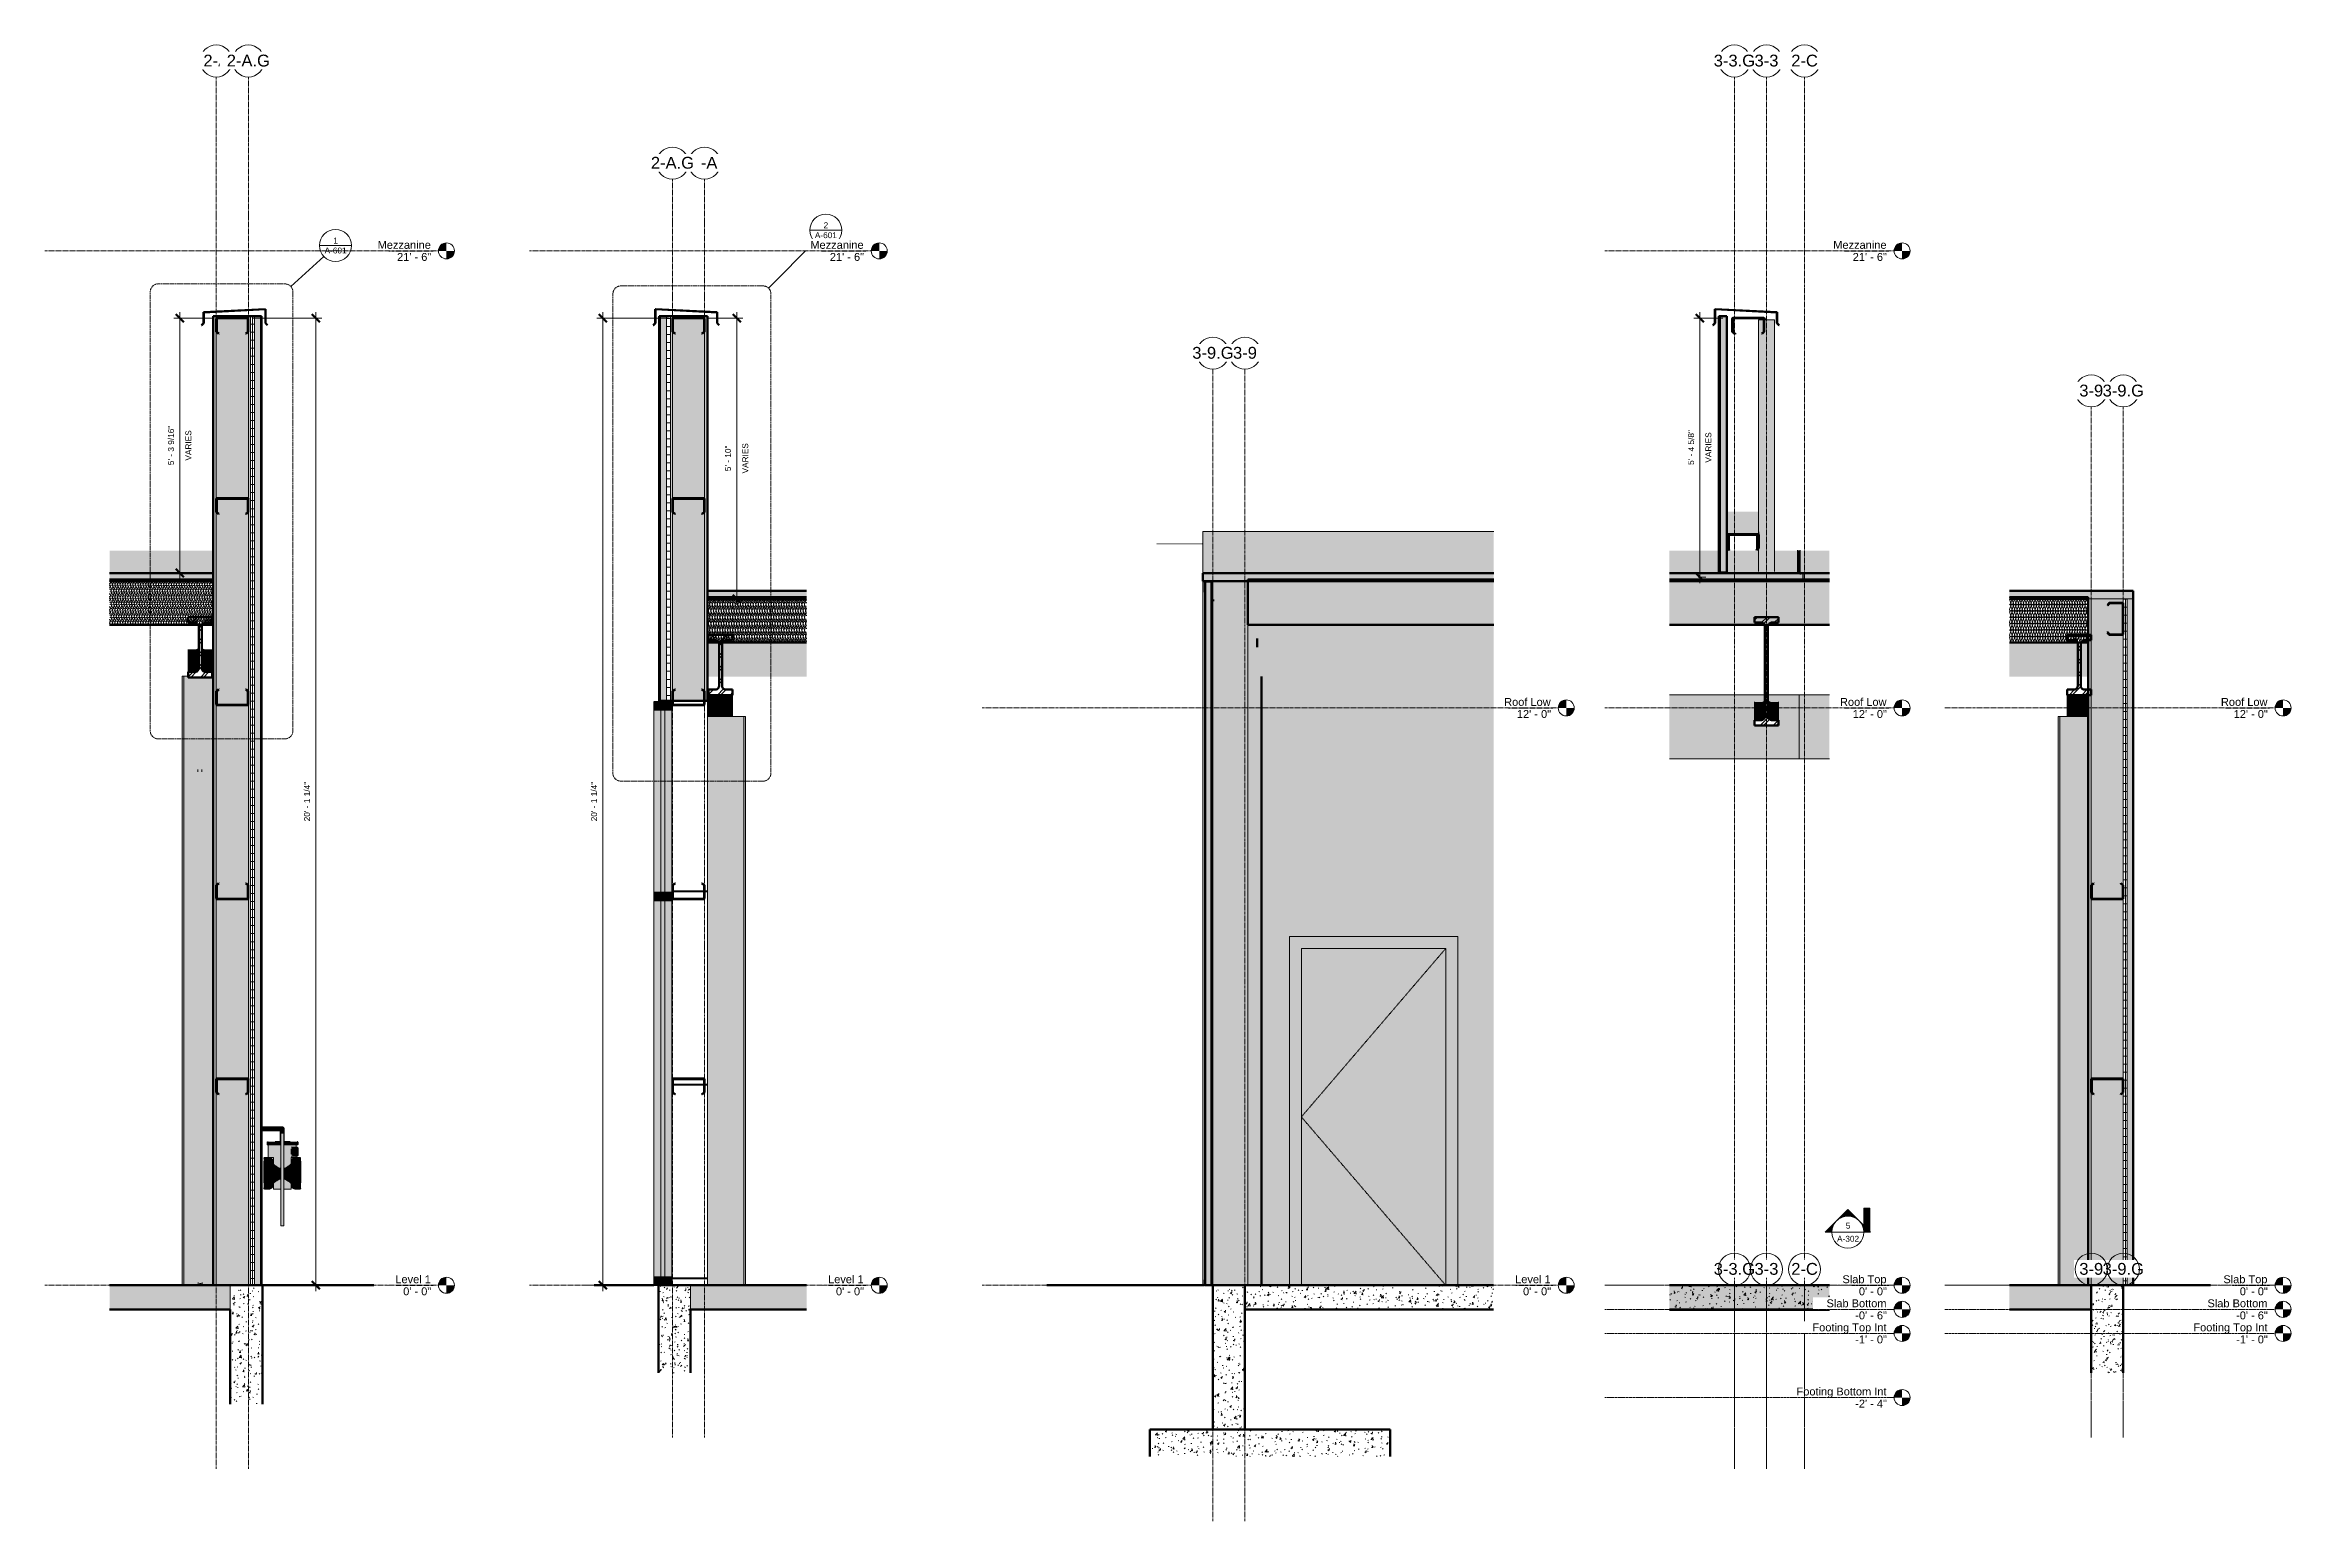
# Model space of a CAD drawing. Header units: inches. Extents: x 22745 to 23305, y -59 to 309.
import ezdxf

# ---------------------------------------------------------------- set-up
doc = ezdxf.new("R2010")
doc.units = ezdxf.units.IN
doc.header["$MEASUREMENT"] = 0
for name, pattern in [('Dash', [0.25, 0.125, -0.125]), ('Dash 1_16_', [0.125, 0.0625, -0.0625]), ('Dash Dot 3_16_', [0.3125, 0.1875, -0.0625, 0, -0.0625]), ('Grid Line 1_2_', [0.875, 0.5, -0.125, 0.125, -0.125]), ('Grid Line 1_2__2_', [0.875, 0.5, -0.125, 0.125, -0.125]), ('Grid Line 1_4_', [0.4375, 0.25, -0.0625, 0.0625, -0.0625]), ('IMPORT-HIDDEN _6_', [0.1875, 0.125, -0.0625])]:
    doc.linetypes.add(name, pattern=pattern)
doc.layers.get('DEFPOINTS').update_dxf_attribs({"color": 250, "lineweight": 9})
for name, color, linetype, lineweight in [('002-YEL', 250, 'Continuous', 9), ('003-GRE', 250, 'Continuous', 9), ('005-BLUE', 250, 'Continuous', 9), ('006-MAG', 250, 'Continuous', 9), ('007-WHI', 250, 'Continuous', 9), ('15xx-Jefferson-REHAB-pr5_dwg', 8, 'Continuous', 9), ('171-LBLU-SC20', 250, 'Continuous', 9), ('A-ANNO-DIMS', 211, 'Continuous', 9), ('A-ANNO-DIMS-16', 211, 'Continuous', 9), ('A-ANNO-SYMB', 150, 'Continuous', 9), ('A-CABINET-LOWER', 250, 'Continuous', 9), ('A-CLNG', 13, 'Continuous', 18), ('A-CLNG-PATT', 13, 'Continuous', 70), ('A-corkbd-opt2', 10, 'Continuous', 70), ('A-DETL', 90, 'Continuous', 9), ('A-DIM', 250, 'Continuous', 9), ('A-DOOR', 31, 'Continuous', 18), ('A-DOOR-FRAM', 31, 'Continuous', 9), ('A-ETAG-SYM', 250, 'Continuous', 9), ('A-FIN', 10, 'Continuous', 70), ('A-FLOR', 192, 'Continuous', 18), ('A-FLOR-LEVL', 51, 'Continuous', 9), ('A-FLOR-MCUT', 51, 'Continuous', 18), ('A-FLOR-PATT', 8, 'Continuous', 18), ('A-GENM', 13, 'Continuous', 9), ('A-GLAZ-CURT', 52, 'Continuous', 9), ('A-GLAZ-CWMG', 51, 'Continuous', 9), ('A-ROOF', 132, 'Continuous', 18), ('A-TEXT', 250, 'Continuous', 9), ('A-WALL', 113, 'Continuous', 18), ('A-WALL-PATT', 111, 'Continuous', 70), ('C-TOPO', 7, 'Continuous', 9), ('FRAME-INSIDE', 250, 'Continuous', 9), ('G-ANNO-SYMB', 111, 'Continuous', 9), ('I-WALL', 2, 'Continuous', 18), ('L-SITE-WALL', 31, 'Continuous', 18), ('M-HVAC-DUCT', 70, 'Continuous', 9), ('P-SANR-FIXT', 6, 'Continuous', 9), ('S-BEAM', 12, 'Continuous', 9), ('S-BEAM-SYMB', 2, 'Continuous', 90), ('S-COLS', 52, 'Continuous', 9), ('S-COLS-SYMB', 171, 'Continuous', 90), ('S-FNDN', 32, 'Continuous', 18), ('S-GRID', 1, 'Continuous', 9), ('S-GRID-IDEN', 1, 'Continuous', 9)]:
    doc.layers.add(name, color=color, linetype=linetype, lineweight=lineweight)
doc.styles.add('Arial', font='arial.ttf', dxfattribs={"height": 1.967066})
doc.styles.add('Arial_1', font='arial.ttf', dxfattribs={"height": 1.475299})
doc.styles.add('Arial_2', font='arial.ttf', dxfattribs={"height": 2.950599})
doc.dimstyles.new('Linear_-_3_32__Arial', dxfattribs={"dimscale": 12, "dimtxt": 1.5, "dimasz": 0.166667, "dimexe": 0.125, "dimexo": 0.083333, "dimgap": 0.083333, "dimtad": 1, "dimdec": 4, "dimrnd": 0.0625, "dimzin": 1, "dimdsep": 46, "dimlunit": 4, "dimtxsty": 'Arial_1', "dimblk1": 'OBLIQUE', "dimblk2": 'OBLIQUE', "dimsah": 1, "dimcen": 0.09, "dimdle": 0.125, "dimazin": 0, "dimtfac": 1, "dimtdec": 4, "dimtix": 1, "dimtmove": 0, "dimatfit": 3, "dimfxl": 1, "dimtvp": 1, "dimtfill": 1, "dimfrac": 2, "dimtolj": 1, "dimtzin": 0, "dimarcsym": 2})
doc.dimstyles.new('Linear_-_3_32__Arial_1', dxfattribs={"dimscale": 12, "dimtxt": 1.5, "dimasz": 0.166667, "dimexe": 0.125, "dimexo": 0.083333, "dimgap": 0.083333, "dimtad": 1, "dimdec": 4, "dimrnd": 0.0625, "dimzin": 1, "dimdsep": 46, "dimlunit": 4, "dimtxsty": 'Arial_1', "dimblk1": 'OBLIQUE', "dimblk2": 'OBLIQUE', "dimsah": 1, "dimcen": 0.09, "dimdle": 0.125, "dimazin": 0, "dimtfac": 1, "dimtdec": 4, "dimtix": 1, "dimtmove": 0, "dimatfit": 3, "dimfxl": 1, "dimtvp": 1, "dimtfill": 1, "dimfrac": 2, "dimtolj": 1, "dimtzin": 0, "dimarcsym": 2})
pattern_1 = [(161.57, (22020.417, 107.786), (-0.639728796, 0.00026097), [0, -4.554, 0.506, 0]), (18.43, (22020.257, 107.786), (-0.639728796, -0.00026097), [0, -4.554, 0.506, 0]), (108.43, (22020.417, 107.786), (0.320200546, -1.59982393), [1.518, -3.542]), (71.57, (22020.257, 107.786), (0.320200546, 1.59982393), [1.518, -3.542])]
pattern_2 = [(45, (22020.337, 107.706), (-1.583919, 1.583919), []), (45, (22020.337, 110.106), (-1.583919, 1.583919), [])]
pattern_3 = [(161.57, (-21553.084, 101.214), (-0.6397287956, 0.0002609723), [0, -4.554, 0.506, 0]), (18.43, (-21553.244, 101.214), (-0.6397287956, -0.0002609723), [0, -4.554, 0.506, 0]), (108.43, (-21553.084, 101.214), (0.3202005462, -1.599823931), [1.518, -3.542]), (71.57, (-21553.244, 101.214), (0.3202005462, 1.599823931), [1.518, -3.542])]
pattern_4 = [(45, (-21553.164, 101.134), (-1.583919, 1.583919), []), (45, (-21553.164, 103.534), (-1.583919, 1.583919), [])]
pattern_5 = [(50, (22032.004, 107.706), (4.590705, -0.401868), [0.48, -5.28]), (355, (22032.004, 107.706), (-0.887837, 4.813698), [0.384, -4.224]), (100.451, (22032.386, 107.673), (3.70197, 4.412723), [0.408, -4.487]), (46.184, (22032.004, 108.986), (6.830659, -1.059043), [0.72, -7.92]), (96.636, (22032.573, 108.898), (5.981664, 6.234015), [0.612, -6.731]), (351.184, (22032.004, 108.986), (5.98208, 6.233824), [0.576, -6.336]), (21, (22032.644, 108.666), (3.820292, -2.5771), [0.48, -5.28]), (326, (22032.644, 108.666), (1.557207, 4.640587), [0.384, -4.224]), (71.451, (22032.962, 108.452), (5.377147, 2.064703), [0.408, -4.487]), (37.5, (22032.004, 107.706), (0.0779722, 2.1307863), [0.211, -3.962, 0.211, -4.077, -4.24]), (37.5, (22032.004, 107.706), (0.0779722, 2.1307863), [-8.461, 0.211, -4.029]), (7.5, (22032.004, 107.706), (1.683907, 2.5243905), [0.211, -2.234, 0.211, -3.866, -1.616]), (7.5, (22032.004, 107.706), (1.683907, 2.5243905), [-6.522, 0.211, -1.405]), (327.5, (22030.576, 107.706), (3.4165268, -0.1442966), [0.211, -1.389, 0.211, -4.781, -6.624]), (327.5, (22030.576, 107.706), (3.4165268, -0.1442966), [-6.592, 0.211, -6.413]), (317.5, (22029.936, 107.706), (3.732463, 0.640715), [0.211, -1.869, 0.211, -3.104, -4.704]), (317.5, (22029.936, 107.706), (3.732463, 0.640715), [-5.395, 0.211, -4.493])]
pattern_6 = [(45, (21572.501, 107.706), (-1.583919, 1.583919), []), (45, (21572.501, 110.106), (-1.583919, 1.583919), [])]
pattern_7 = [(161.57, (-19638.334, 101.214), (-0.6397287956, 0.0002609723), [0, -4.554, 0.506, 0]), (18.43, (-19638.494, 101.214), (-0.6397287956, -0.0002609723), [0, -4.554, 0.506, 0]), (108.43, (-19638.334, 101.214), (0.3202005462, -1.599823931), [1.518, -3.542]), (71.57, (-19638.494, 101.214), (0.3202005462, 1.599823931), [1.518, -3.542])]
pattern_8 = [(45, (-19638.414, 101.134), (-1.583919, 1.583919), []), (45, (-19638.414, 103.534), (-1.583919, 1.583919), [])]

msp = doc.modelspace()

# ---------------------------------------------------------------- texts
at = {"layer": 'A-ANNO-SYMB', "attachment_point": 2, "line_spacing_factor": 0.938532, "style": 'Arial_1'}
for s, insert, char_height, width in [('2', (22939.38065, 265.13559), 1.4753, 1.368), ('A-601', (22817.07243, 258.83974), 1.475299, 6.552), ('1', (22817.07243, 261.32013), 1.4753, 1.368), ('A-601', (22939.38065, 262.6552), 1.475299, 6.552)]:
    msp.add_mtext(s, dxfattribs=dict(at, insert=insert, char_height=char_height, width=width))
at = {"layer": 'G-ANNO-SYMB', "attachment_point": 2, "line_spacing_factor": 0.938532, "style": 'Arial_1'}
for s, insert, char_height, width in [('A-302', (23194.38183, 12.33606), 1.475299, 6.552), ('5', (23194.38183, 15.60876), 1.4753, 1.368)]:
    msp.add_mtext(s, dxfattribs=dict(at, insert=insert, char_height=char_height, width=width))

# ---------------------------------------------------------------- blocks, each defined once
blk = doc.blocks.new('Level - Level Head - Circle-2773-Section 7 - Callout 1')
at = {"layer": 'A-FLOR-LEVL'}
h = blk.add_hatch(color=256, dxfattribs=at)
edge = h.paths.add_edge_path(flags=0)
edge.add_line((22844.73, 0), (22842.73, 0))
edge.add_arc((22844.73, 0), 2, 90, 180, ccw=False)
edge.add_line((22844.73, 2), (22844.73, 0))
h = blk.add_hatch(color=256, dxfattribs=at)
edge = h.paths.add_edge_path(flags=0)
edge.add_line((22844.73, -2), (22844.73, 0))
edge.add_line((22844.73, 0), (22846.73, 0))
edge.add_arc((22844.73, 0), 2, 270, 360, ccw=False)
at = {"layer": 'A-FLOR-LEVL', "color": 250}
blk.add_circle((22844.73, 0), 2, dxfattribs=at)
blk = doc.blocks.new('Locker Rooms and Restrooms_rvt-1-Section 7 - Callout 1')
at = {"layer": 'A-FLOR-LEVL', "insert": (22840.84, 2.49), "char_height": 1.967, "width": 10.584, "attachment_point": 3, "line_spacing_factor": 0.938532, "style": 'Arial', "bg_fill": 3, "box_fill_scale": 1.25, "bg_fill_color": 0, "bg_fill_transparency": 0}
blk.add_mtext('Level 1', dxfattribs=at)
at = {"layer": 'A-FLOR-LEVL', "insert": (22840.93, -0.52), "char_height": 1.967, "width": 8.328, "attachment_point": 3, "line_spacing_factor": 0.938532, "style": 'Arial', "bg_fill": 3, "box_fill_scale": 1.25, "bg_fill_color": 0, "bg_fill_transparency": 0}
blk.add_mtext('0\' - 0"', dxfattribs=at)
at = {"layer": 'A-FLOR-LEVL', "linetype": 'Grid Line 1_2__2_'}
blk.add_line((22744.56, 0), (22842.73, 0), dxfattribs=at)
at = {"color": 170, "lineweight": 5}
blk.add_blockref('Level - Level Head - Circle-2773-Section 7 - Callout 1', (0, 0), dxfattribs=at)
blk = doc.blocks.new('Struct_Xcel_Sports Complex_rvt-1-Section 7 - Callout 1')
at = {"layer": 'A-FLOR'}
blk.add_hatch(color=254, dxfattribs=at).paths.add_polyline_path([(22790.8, -6), (22790.8, 0), (22760.68, 0), (22760.68, -6), (22777.16, -6)], flags=0)
at = {"layer": 'A-WALL-PATT', "lineweight": 9}
h = blk.add_hatch(dxfattribs=at)
h.set_pattern_fill('FP_4', color=250, style=0, pattern_type=2)
h.set_pattern_definition([(50, (22020.337, 107.706), (4.590705, -0.401868), [0.48, -5.28]), (355, (22020.337, 107.706), (-0.887837, 4.813698), [0.384, -4.224]), (100.451, (22020.719, 107.673), (3.70197, 4.412723), [0.408, -4.487]), (46.184, (22020.337, 108.986), (6.83066, -1.059043), [0.72, -7.92]), (96.636, (22020.906, 108.898), (5.981664, 6.234015), [0.612, -6.731]), (351.184, (22020.337, 108.986), (5.98208, 6.233824), [0.576, -6.336]), (21, (22020.977, 108.666), (3.820292, -2.5771), [0.48, -5.28]), (326, (22020.977, 108.666), (1.557207, 4.640587), [0.384, -4.224]), (71.451, (22021.295, 108.452), (5.377147, 2.064703), [0.408, -4.487]), (37.5, (22020.337, 107.706), (0.077972, 2.1307863), [0.211, -3.962, 0.211, -4.077, -4.24]), (37.5, (22020.337, 107.706), (0.077972, 2.1307863), [-8.461, 0.211, -4.029]), (7.5, (22020.337, 107.706), (1.683907, 2.5243905), [0.211, -2.234, 0.211, -3.866, -1.616]), (7.5, (22020.337, 107.706), (1.683907, 2.5243905), [-6.522, 0.211, -1.405]), (327.5, (22018.909, 107.706), (3.416527, -0.1442966), [0.211, -1.389, 0.211, -4.781, -6.624]), (327.5, (22018.909, 107.706), (3.416527, -0.1442966), [-6.592, 0.211, -6.413]), (317.5, (22018.269, 107.706), (3.732463, 0.640715), [0.211, -1.869, 0.211, -3.104, -4.704]), (317.5, (22018.269, 107.706), (3.732463, 0.640715), [-5.395, 0.211, -4.493])])
h.paths.add_polyline_path([(22798.8, -29.63), (22798.8, 0), (22790.8, 0), (22790.8, -29.63), (22797.1, -29.63)], flags=0)
at = {"layer": 'A-FLOR', "color": 10, "lineweight": 70}
for p, q in [((22790.8, 0), (22760.68, 0)), ((22760.68, -6), (22790.8, -6))]:
    blk.add_line(p, q, dxfattribs=at)
at = {"layer": 'A-FLOR-MCUT', "color": 50}
blk.add_line((22790.8, -6), (22790.8, 0), dxfattribs=at)
at = {"layer": 'A-WALL', "color": 50}
blk.add_line((22790.8, 0), (22790.8, -6), dxfattribs=at)
at = {"layer": 'L-SITE-WALL', "color": 10, "lineweight": 70}
for p, q in [((22798.8, 0), (22790.8, 0)), ((22798.8, -29.63), (22798.8, 0)), ((22790.8, -6), (22790.8, -29.63))]:
    blk.add_line(p, q, dxfattribs=at)
blk = doc.blocks.new('Girt_C - 8_D-1253505-Section 7 - Callout 1')
at = {"layer": 'S-BEAM'}
blk.add_hatch(color=256, dxfattribs=at).paths.add_polyline_path([(22794.73, 47.57), (22795.3, 48.05), (22795.3, 51.37), (22795.25, 51.5), (22795.12, 51.55), (22787.49, 51.55), (22787.36, 51.5), (22787.3, 51.37), (22787.3, 48.05), (22787.88, 47.57), (22787.95, 47.66), (22787.41, 48.11), (22787.41, 51.37), (22787.44, 51.42), (22787.49, 51.45), (22795.12, 51.45), (22795.17, 51.42), (22795.19, 51.37), (22795.19, 48.11), (22794.66, 47.66)], flags=0)
at = {"layer": 'S-BEAM', "lineweight": 50}
for p, q in [((22787.3, 51.37), (22787.3, 48.05)), ((22787.41, 48.11), (22787.41, 51.37)), ((22795.12, 51.55), (22787.49, 51.55)), ((22787.49, 51.45), (22795.12, 51.45)), ((22795.19, 51.37), (22795.19, 48.11)), ((22795.3, 48.05), (22795.3, 51.37)), ((22787.3, 48.05), (22787.88, 47.57)), ((22787.95, 47.66), (22787.41, 48.11)), ((22787.88, 47.57), (22787.95, 47.66)), ((22795.19, 48.11), (22794.66, 47.66)), ((22794.66, 47.66), (22794.73, 47.57)), ((22794.73, 47.57), (22795.3, 48.05))]:
    blk.add_line(p, q, dxfattribs=at)
for centre, radius, start, end in [((22787.49, 51.37), 0.188, 90, 180), ((22787.49, 51.37), 0.0782, 90, 177.8773), ((22795.12, 51.37), 0.187, 360, 90), ((22795.12, 51.37), 0.0782, 3.0424, 90)]:
    blk.add_arc(centre, radius, start, end, dxfattribs=at)
blk = doc.blocks.new('Girt_C - 8_D-1253506-Section 7 - Callout 1')
at = {"layer": 'S-BEAM'}
h = blk.add_hatch(dxfattribs=at)
h.set_pattern_fill('FP_3', color=256, style=0, pattern_type=2)
h.set_pattern_definition(pattern_2)
h.paths.add_polyline_path([(22795.12, 96.32), (22795.25, 96.38), (22795.3, 96.51), (22795.3, 99.82), (22794.73, 100.3), (22794.66, 100.22), (22795.19, 99.77), (22795.19, 96.5), (22795.17, 96.45), (22795.12, 96.43), (22787.49, 96.43), (22787.44, 96.45), (22787.41, 96.5), (22787.41, 99.77), (22787.95, 100.22), (22787.88, 100.3), (22787.3, 99.82), (22787.3, 96.51), (22787.36, 96.38), (22787.49, 96.32), (22793.64, 96.32)], flags=0)
at = {"layer": 'S-BEAM', "lineweight": 50}
for p, q in [((22787.88, 100.3), (22787.3, 99.82)), ((22787.3, 99.82), (22787.3, 96.51)), ((22787.41, 99.77), (22787.95, 100.22)), ((22787.41, 96.5), (22787.41, 99.77)), ((22795.12, 96.43), (22787.49, 96.43)), ((22787.49, 96.32), (22795.12, 96.32)), ((22787.95, 100.22), (22787.88, 100.3)), ((22794.73, 100.3), (22794.66, 100.22)), ((22794.66, 100.22), (22795.19, 99.77)), ((22795.3, 99.82), (22794.73, 100.3)), ((22795.19, 99.77), (22795.19, 96.5)), ((22795.3, 96.51), (22795.3, 99.82))]:
    blk.add_line(p, q, dxfattribs=at)
for centre, radius, start, end in [((22787.49, 96.51), 0.187, 180, 270), ((22787.49, 96.51), 0.0782, 183.0424, 270), ((22795.12, 96.51), 0.188, 270, 0), ((22795.12, 96.51), 0.0782, 270, 357.8773)]:
    blk.add_arc(centre, radius, start, end, dxfattribs=at)
blk = doc.blocks.new('W-Wide Flange - 1_-5_-1341919-Section 7 - Callout 1')
at = {"layer": 'S-BEAM'}
h = blk.add_hatch(dxfattribs=at)
h.set_pattern_fill('FP_3', color=256, style=0, pattern_type=2)
h.set_pattern_definition(pattern_2)
h.paths.add_polyline_path([(22780.3, 151.62), (22786.3, 151.62), (22786.3, 152.99), (22784.57, 152.99), (22784.37, 153.01), (22784.18, 153.07), (22784.01, 153.18), (22783.87, 153.32), (22783.77, 153.49), (22783.7, 153.68), (22783.68, 153.88), (22783.68, 164.39), (22783.7, 164.58), (22783.77, 164.77), (22783.87, 164.94), (22784.01, 165.08), (22784.18, 165.19), (22784.37, 165.25), (22784.57, 165.28), (22786.3, 165.28), (22786.3, 166.64), (22780.3, 166.64), (22780.3, 165.28), (22782.04, 165.28), (22782.24, 165.25), (22782.42, 165.19), (22782.59, 165.08), (22782.73, 164.94), (22782.84, 164.77), (22782.91, 164.58), (22782.93, 164.39), (22782.93, 153.88), (22782.91, 153.68), (22782.84, 153.49), (22782.73, 153.32), (22782.59, 153.18), (22782.42, 153.07), (22782.24, 153.01), (22782.04, 152.99), (22780.3, 152.99), (22780.3, 152.42)], flags=0)
for points in [[(22781.28, 152.99), (22782.04, 152.99), (22782.04, 158.6), (22780.3, 158.6), (22780.3, 152.99)], [(22782.04, 152.99), (22782.25, 153.01), (22782.42, 153.07), (22782.59, 153.18), (22782.73, 153.32), (22782.84, 153.49), (22782.91, 153.68), (22782.93, 153.88), (22782.93, 159.49), (22782.86, 159.17), (22782.82, 159.07), (22782.73, 158.94), (22782.7, 158.9), (22782.59, 158.8), (22782.54, 158.76), (22782.15, 158.61), (22782.04, 158.6), (22782.04, 153.01)], [(22784.57, 152.99), (22784.57, 158.6), (22784.46, 158.61), (22784.13, 158.72), (22784.01, 158.8), (22783.97, 158.83), (22783.91, 158.9), (22783.83, 159), (22783.77, 159.11), (22783.75, 159.17), (22783.68, 159.49), (22783.68, 153.88), (22783.7, 153.67), (22783.78, 153.46), (22783.87, 153.32), (22784.01, 153.18), (22784.18, 153.07), (22784.37, 153.01), (22784.48, 153)], [(22786.3, 152.99), (22786.3, 158.6), (22784.57, 158.6), (22784.57, 152.99), (22785.4, 152.99)]]:
    blk.add_hatch(color=256, dxfattribs=at).paths.add_polyline_path(points, flags=0)
at = {"layer": 'S-BEAM', "lineweight": 50}
for p, q in [((22786.3, 166.64), (22780.3, 166.64)), ((22780.3, 166.64), (22780.3, 165.28)), ((22780.3, 165.28), (22782.04, 165.28)), ((22782.93, 164.39), (22782.93, 153.88)), ((22783.68, 153.88), (22783.68, 164.39)), ((22784.57, 165.28), (22786.3, 165.28)), ((22786.3, 165.28), (22786.3, 166.64)), ((22782.04, 152.99), (22780.3, 152.99)), ((22780.3, 152.99), (22780.3, 151.62)), ((22780.3, 151.62), (22786.3, 151.62)), ((22786.3, 152.99), (22784.57, 152.99)), ((22786.3, 151.62), (22786.3, 152.99))]:
    blk.add_line(p, q, dxfattribs=at)
at = {"layer": 'S-BEAM'}
for p, q in [((22780.3, 158.6), (22780.3, 152.99)), ((22786.3, 152.99), (22786.3, 158.6))]:
    blk.add_line(p, q, dxfattribs=at)
at = {"layer": 'S-BEAM', "lineweight": 50, "flags": 128}
for points in [[(22782.04, 165.28), (22782.24, 165.25), (22782.42, 165.19), (22782.59, 165.08), (22782.73, 164.94), (22782.84, 164.77), (22782.91, 164.58), (22782.93, 164.39)], [(22783.68, 164.39), (22783.7, 164.58), (22783.77, 164.77), (22783.87, 164.94), (22784.01, 165.08), (22784.18, 165.19), (22784.37, 165.25), (22784.57, 165.28)], [(22782.93, 153.88), (22782.91, 153.68), (22782.84, 153.49), (22782.73, 153.32), (22782.59, 153.18), (22782.42, 153.07), (22782.24, 153.01), (22782.04, 152.99)], [(22784.57, 152.99), (22784.37, 153.01), (22784.18, 153.07), (22784.01, 153.18), (22783.87, 153.32), (22783.77, 153.49), (22783.7, 153.68), (22783.68, 153.88)]]:
    blk.add_lwpolyline(points, dxfattribs=at)
blk = doc.blocks.new('Girt_C - 8_D-1253513-Section 7 - Callout 1')
at = {"layer": 'S-BEAM'}
h = blk.add_hatch(dxfattribs=at)
h.set_pattern_fill('FP_3', color=256, style=0, pattern_type=2)
h.set_pattern_definition(pattern_2)
h.paths.add_polyline_path([(22787.88, 237.31), (22787.95, 237.4), (22787.41, 237.85), (22787.41, 241.11), (22787.44, 241.17), (22787.49, 241.19), (22795.12, 241.19), (22795.17, 241.17), (22795.19, 241.11), (22795.19, 237.85), (22794.66, 237.4), (22794.73, 237.31), (22795.3, 237.8), (22795.3, 241.11), (22795.25, 241.24), (22795.12, 241.3), (22787.49, 241.3), (22787.36, 241.24), (22787.3, 241.11), (22787.3, 237.8)], flags=0)
at = {"layer": 'S-BEAM', "lineweight": 50}
for p, q in [((22787.3, 241.11), (22787.3, 237.8)), ((22787.41, 237.85), (22787.41, 241.11)), ((22795.12, 241.3), (22787.49, 241.3)), ((22787.49, 241.19), (22795.12, 241.19)), ((22795.19, 241.11), (22795.19, 237.85)), ((22795.3, 237.8), (22795.3, 241.11)), ((22787.3, 237.8), (22787.88, 237.31)), ((22787.95, 237.4), (22787.41, 237.85)), ((22787.88, 237.31), (22787.95, 237.4)), ((22795.19, 237.85), (22794.66, 237.4)), ((22794.66, 237.4), (22794.73, 237.31)), ((22794.73, 237.31), (22795.3, 237.8))]:
    blk.add_line(p, q, dxfattribs=at)
for centre, radius, start, end in [((22787.49, 241.11), 0.188, 90, 180), ((22787.49, 241.11), 0.0782, 90, 176.9576), ((22795.12, 241.11), 0.188, 0, 90), ((22795.12, 241.11), 0.0782, 2.1227, 90)]:
    blk.add_arc(centre, radius, start, end, dxfattribs=at)
blk = doc.blocks.new('Girt_C - 8_D-1253527-Section 7 - Callout 1')
at = {"layer": 'S-BEAM'}
h = blk.add_hatch(dxfattribs=at)
h.set_pattern_fill('FP_3', color=256, style=0, pattern_type=2)
h.set_pattern_definition(pattern_2)
h.paths.add_polyline_path([(22787.49, 144.69), (22795.12, 144.69), (22795.25, 144.74), (22795.3, 144.88), (22795.3, 148.19), (22794.73, 148.67), (22794.66, 148.59), (22795.19, 148.14), (22795.19, 144.87), (22795.17, 144.82), (22795.12, 144.8), (22787.49, 144.8), (22787.44, 144.82), (22787.41, 144.87), (22787.41, 148.14), (22787.95, 148.59), (22787.88, 148.67), (22787.3, 148.19), (22787.3, 144.88), (22787.36, 144.74)], flags=0)
at = {"layer": 'S-BEAM', "lineweight": 50}
for p, q in [((22787.88, 148.67), (22787.3, 148.19)), ((22787.3, 148.19), (22787.3, 144.88)), ((22787.41, 148.14), (22787.95, 148.59)), ((22787.41, 144.87), (22787.41, 148.14)), ((22787.95, 148.59), (22787.88, 148.67)), ((22794.73, 148.67), (22794.66, 148.59)), ((22794.66, 148.59), (22795.19, 148.14)), ((22795.3, 148.19), (22794.73, 148.67)), ((22795.19, 148.14), (22795.19, 144.87)), ((22795.3, 144.88), (22795.3, 148.19)), ((22795.12, 144.8), (22787.49, 144.8)), ((22787.49, 144.69), (22795.12, 144.69))]:
    blk.add_line(p, q, dxfattribs=at)
for centre, radius, start, end in [((22787.49, 144.88), 0.188, 180, 270), ((22787.49, 144.88), 0.0782, 182.1227, 270), ((22795.12, 144.88), 0.188, 270, 0), ((22795.12, 144.88), 0.0782, 270, 356.9576)]:
    blk.add_arc(centre, radius, start, end, dxfattribs=at)
blk = doc.blocks.new('Girt_C - 8_D-V1-Section 7 - Callout 1')
at = {"layer": 'S-BEAM'}
h = blk.add_hatch(dxfattribs=at)
h.set_pattern_fill('FP_3', color=256, style=0, pattern_type=2)
h.set_pattern_definition(pattern_2)
h.paths.add_polyline_path([(22787.88, 192.31), (22787.95, 192.4), (22787.41, 192.85), (22787.41, 196.11), (22787.44, 196.17), (22787.49, 196.19), (22795.12, 196.19), (22795.17, 196.17), (22795.19, 196.11), (22795.19, 192.85), (22794.66, 192.4), (22794.73, 192.31), (22795.3, 192.8), (22795.3, 196.11), (22795.25, 196.24), (22795.12, 196.3), (22787.49, 196.3), (22787.36, 196.24), (22787.3, 196.11), (22787.3, 192.8)], flags=0)
at = {"layer": 'S-BEAM', "lineweight": 50}
for p, q in [((22795.12, 196.3), (22787.49, 196.3)), ((22787.49, 196.19), (22795.12, 196.19)), ((22787.3, 196.11), (22787.3, 192.8)), ((22787.3, 192.8), (22787.88, 192.31)), ((22787.41, 192.85), (22787.41, 196.11)), ((22787.95, 192.4), (22787.41, 192.85)), ((22787.88, 192.31), (22787.95, 192.4)), ((22795.19, 192.85), (22794.66, 192.4)), ((22794.66, 192.4), (22794.73, 192.31)), ((22794.73, 192.31), (22795.3, 192.8)), ((22795.19, 196.11), (22795.19, 192.85)), ((22795.3, 192.8), (22795.3, 196.11))]:
    blk.add_line(p, q, dxfattribs=at)
for centre, radius, start, end in [((22787.49, 196.11), 0.188, 90, 180), ((22787.49, 196.11), 0.0782, 90, 176.9576), ((22795.12, 196.11), 0.188, 0, 90), ((22795.12, 196.11), 0.0782, 2.1227, 90)]:
    blk.add_arc(centre, radius, start, end, dxfattribs=at)
blk = doc.blocks.new('Round Bar - 1_-1268727-Section 7 - Callout 1')
at = {"layer": 'S-BEAM'}
for p, q in [((22782.68, 128.69), (22782.68, 128.03)), ((22783.68, 128.03), (22783.68, 128.69))]:
    blk.add_line(p, q, dxfattribs=at)
blk = doc.blocks.new('Round Bar - 1_-1268767-Section 7 - Callout 1')
at = {"layer": 'S-BEAM'}
for points in [[(22783.04, 0.36), (22783.11, 0.4), (22783.3, 0.43), (22783.49, 0.4), (22783.56, 0.36), (22783.49, 0.41), (22783.3, 0.46), (22783.11, 0.41)], [(22783.34, 0.36), (22783.34, 0.36), (22783.56, 0.36), (22783.49, 0.4), (22783.3, 0.43), (22783.11, 0.4), (22783.04, 0.36), (22783.34, 0.36)]]:
    blk.add_hatch(color=256, dxfattribs=at).paths.add_polyline_path(points, flags=0)
for p, q in [((22782.8, 0.7), (22782.8, 0)), ((22783.8, 0), (22783.8, 0.7))]:
    blk.add_line(p, q, dxfattribs=at)
for start_param, end_param in [(1.569752, 2.125056), (1.016401, 1.569752)]:
    blk.add_ellipse((22783.3, 0), major_axis=(0.5, 0), ratio=0.868344, start_param=start_param, end_param=end_param, dxfattribs=at)
blk = doc.blocks.new('gas_meter-250_cfh_2214 - gas_meter-250_cfh_2214-1353211-Section 7 - Callout 1')
at = {"layer": 'P-SANR-FIXT'}
for points in [[(22803.13, 38.5), (22803.13, 39.5), (22798.62, 39.49), (22798.62, 38.5), (22802.91, 38.5)], [(22803.13, 38.5), (22803.25, 38.5), (22803.25, 38.61), (22803.25, 38.83), (22803.25, 38.88), (22803.25, 38.94), (22803.24, 39.02), (22803.26, 39.13), (22803.31, 39.25), (22803.4, 39.36), (22803.49, 39.43), (22803.61, 39.48), (22803.69, 39.5), (22803.13, 39.5), (22803.13, 38.51)], [(22803.37, 38.25), (22803.37, 38.87), (22803.38, 38.95), (22803.43, 39.06), (22803.49, 39.13), (22803.56, 39.18), (22803.65, 39.22), (22803.74, 39.23), (22803.74, 39.5), (22803.59, 39.47), (22803.48, 39.42), (22803.39, 39.35), (22803.3, 39.23), (22803.26, 39.13), (22803.24, 38.99), (22803.26, 38.85), (22803.25, 38.76), (22803.25, 38.75), (22803.25, 38.55), (22803.25, 38.46), (22803.25, 38.25), (22803.37, 38.25)], [(22803.42, 37.86), (22803.74, 37.86), (22803.74, 39.23), (22803.64, 39.22), (22803.55, 39.18), (22803.46, 39.1), (22803.41, 39.03), (22803.38, 38.95), (22803.37, 38.85), (22803.37, 37.86), (22803.38, 37.86)], [(22804.12, 38.25), (22804.24, 38.25), (22804.22, 38.34), (22804.23, 38.61), (22804.24, 38.68), (22804.23, 38.94), (22804.24, 39), (22804.22, 39.13), (22804.17, 39.25), (22804.08, 39.36), (22803.99, 39.43), (22803.87, 39.48), (22803.74, 39.5), (22803.74, 39.23), (22803.84, 39.22), (22803.94, 39.17), (22804.02, 39.11), (22804.07, 39.04), (22804.1, 38.94), (22804.11, 38.84), (22804.11, 38.8), (22804.11, 38.75), (22804.11, 38.25)], [(22803.93, 37.86), (22804.12, 37.86), (22804.1, 38.94), (22804.1, 38.95), (22804.06, 39.05), (22804.01, 39.12), (22803.92, 39.18), (22803.84, 39.22), (22803.74, 39.23), (22803.74, 37.86), (22803.84, 37.86)], [(22800.85, 35.6), (22801.97, 35.6), (22801.97, 35.83), (22800.2, 35.83), (22800.14, 35.82), (22800.09, 35.8), (22800.04, 35.76), (22800, 35.72), (22799.98, 35.66), (22799.97, 35.6), (22800.56, 35.6)], [(22800.56, 35.18), (22801.97, 35.18), (22801.97, 35.6), (22799.97, 35.6), (22799.97, 35.18), (22800.24, 35.18)], [(22801.88, 35), (22801.97, 35), (22801.97, 35.18), (22799.97, 35.18), (22800, 35.11), (22800.03, 35.07), (22800.07, 35.03), (22800.13, 35), (22801.49, 35)], [(22803.37, 35.86), (22803.37, 38.25), (22803.24, 38.25), (22803.24, 35.86), (22803.31, 35.86)], [(22803.37, 37.86), (22803.37, 38.02), (22803.37, 38.11), (22803.37, 38.02)], [(22803.74, 14.86), (22803.74, 37.86), (22803.37, 37.86), (22803.37, 14.86), (22803.64, 14.86)], [(22803.74, 14.86), (22804.12, 14.86), (22804.12, 37.86), (22803.74, 37.86), (22803.74, 19.57)], [(22804.17, 35.86), (22804.24, 35.86), (22804.24, 38.25), (22804.11, 38.25), (22804.12, 36.5), (22804.12, 35.86)], [(22807.13, 35.6), (22807.72, 35.6), (22807.71, 35.66), (22807.69, 35.72), (22807.63, 35.78), (22807.6, 35.8), (22807.54, 35.82), (22807.48, 35.83), (22805.72, 35.83), (22805.72, 35.6), (22807.03, 35.6)], [(22807.65, 35.18), (22807.72, 35.18), (22807.72, 35.6), (22805.72, 35.6), (22805.72, 35.18), (22807.45, 35.18)], [(22807.03, 35), (22807.57, 35.01), (22807.62, 35.03), (22807.66, 35.07), (22807.7, 35.12), (22807.72, 35.18), (22805.72, 35.18), (22805.72, 35), (22807.02, 35)], [(22807.03, 33.72), (22807.49, 33.72), (22807.49, 34.47), (22806.61, 34.47), (22806.46, 34.44), (22806.32, 34.37), (22806.27, 34.32), (22806.18, 34.25), (22806.16, 34.22), (22806.04, 34.1), (22806, 34.03), (22806, 33.72)], [(22807.03, 32.97), (22807.49, 32.97), (22807.49, 33.72), (22806, 33.72), (22806, 32.97)], [(22807.55, 33.72), (22807.72, 33.72), (22807.72, 34.24), (22807.61, 34.37), (22807.49, 34.47), (22807.49, 33.72), (22807.54, 33.72)], [(22807.49, 32.97), (22807.72, 32.97), (22807.72, 33.72), (22807.49, 33.72), (22807.49, 33.1)], [(22799.13, 30.92), (22799.14, 30.93), (22799.21, 30.94), (22799.4, 30.94), (22799.4, 31.88), (22799.33, 31.87), (22799.27, 31.84), (22799.21, 31.8), (22799.16, 31.72), (22799.14, 31.65), (22799.13, 31.58), (22799.13, 30.93)], [(22799.13, 25.58), (22799.14, 25.58), (22799.21, 25.59), (22799.4, 25.6), (22799.4, 30.94), (22799.17, 30.93), (22799.13, 30.92), (22799.13, 25.72)], [(22800.58, 30.94), (22800.58, 31.88), (22799.4, 31.88), (22799.4, 30.94), (22799.82, 30.94)], [(22800.58, 25.6), (22800.58, 30.94), (22799.4, 30.94), (22799.4, 25.6), (22799.82, 25.6)], [(22801.56, 30.88), (22801.56, 30.9), (22801.45, 31.18), (22801.28, 31.44), (22801.1, 31.62), (22800.85, 31.78), (22800.58, 31.87), (22800.58, 30.94), (22801.1, 30.93), (22801.46, 30.9)], [(22807.49, 32.22), (22807.49, 32.97), (22806, 32.97), (22806, 32.69), (22806.06, 32.6), (22806.17, 32.44), (22806.32, 32.32), (22806.5, 32.24), (22806.63, 32.22), (22807.03, 32.22)], [(22806, 30.88), (22806.12, 30.9), (22806.19, 30.91), (22806.58, 30.93), (22807.08, 30.94), (22807.08, 31.88), (22806.8, 31.84), (22806.58, 31.76), (22806.35, 31.6), (22806.19, 31.41), (22806.09, 31.23), (22806.06, 31.18), (22806.01, 30.98), (22806, 30.91), (22806, 30.9)], [(22808.31, 30.94), (22808.31, 31.88), (22807.08, 31.88), (22807.08, 30.94), (22808.06, 30.94)], [(22808.31, 25.6), (22808.31, 30.94), (22807.08, 30.94), (22807.08, 25.6), (22808.06, 25.6)], [(22807.49, 32.22), (22807.63, 32.34), (22807.72, 32.45), (22807.72, 32.97), (22807.49, 32.97), (22807.49, 32.25)], [(22808.43, 30.93), (22808.42, 31.79), (22808.4, 31.84), (22808.39, 31.84), (22808.35, 31.87), (22808.34, 31.87), (22808.31, 31.87), (22808.31, 30.94), (22808.42, 30.94)], [(22808.43, 25.59), (22808.42, 30.94), (22808.37, 30.94), (22808.31, 30.94), (22808.31, 25.6), (22808.42, 25.59)], [(22799.4, 24), (22799.4, 25.6), (22799.17, 25.59), (22799.13, 25.58), (22799.13, 24.26), (22799.14, 24.2), (22799.17, 24.14), (22799.22, 24.07), (22799.27, 24.04), (22799.33, 24.01)], [(22799.4, 24), (22800.58, 24), (22800.58, 25.6), (22799.4, 25.6), (22799.4, 24.04)], [(22800.58, 24), (22800.87, 24.11), (22801.1, 24.26), (22801.32, 24.49), (22801.46, 24.71), (22801.56, 24.99), (22801.56, 25.53), (22801.46, 25.55), (22801.1, 25.58), (22800.58, 25.6), (22800.58, 24.04)], [(22807.08, 24), (22807.08, 25.6), (22806.52, 25.58), (22806.19, 25.57), (22806.07, 25.55), (22806, 25.54), (22806, 24.93), (22806.07, 24.69), (22806.19, 24.46), (22806.37, 24.27), (22806.58, 24.12), (22806.82, 24.03), (22807.03, 24.01)], [(22808.06, 24), (22808.31, 24), (22808.31, 25.6), (22807.08, 25.6), (22807.08, 24)], [(22808.31, 24), (22808.35, 24.01), (22808.37, 24.02), (22808.39, 24.03), (22808.41, 24.06), (22808.42, 24.09), (22808.43, 24.27), (22808.42, 25.59), (22808.37, 25.59), (22808.31, 25.6), (22808.31, 24.04)]]:
    blk.add_hatch(color=256, dxfattribs=at).paths.add_polyline_path(points, flags=0)
h = blk.add_hatch(color=256, dxfattribs=at)
h.paths.add_polyline_path([(22802.96, 24), (22803.37, 24), (22803.37, 26.42), (22803.13, 26.35), (22802.94, 26.27), (22802.89, 26.23), (22802.48, 25.96), (22802.33, 25.89), (22802.19, 25.81), (22801.85, 25.53), (22801.56, 25.29), (22801.56, 24), (22802.22, 24)], flags=0)
h.paths.add_polyline_path([(22800.58, 24), (22800.77, 24.06), (22800.77, 24.07), (22800.69, 24.04)], flags=0)
h.paths.add_polyline_path([(22800.91, 24.14), (22801, 24.19), (22800.99, 24.19), (22800.95, 24.16)], flags=0)
h.paths.add_polyline_path([(22801.15, 24.31), (22801.21, 24.36), (22801.21, 24.37), (22801.18, 24.34)], flags=0)
h.paths.add_polyline_path([(22801.37, 24.57), (22801.42, 24.63), (22801.42, 24.64), (22801.37, 24.57)], flags=0)
h.paths.add_polyline_path([(22803.37, 29.27), (22803.37, 35), (22800.24, 35), (22800.24, 31.88), (22801.56, 31.88), (22801.56, 30.37), (22802.1, 29.94), (22802.26, 29.86), (22802.54, 29.64), (22802.9, 29.39), (22803.34, 29.28)], flags=0)
h.paths.add_polyline_path([(22801.43, 31.21), (22801.4, 31.26), (22801.42, 31.23), (22801.43, 31.22)], flags=0)
h.paths.add_polyline_path([(22801.25, 31.47), (22801.21, 31.52), (22801.21, 31.51), (22801.23, 31.49)], flags=0)
h.paths.add_polyline_path([(22801.04, 31.66), (22800.98, 31.7), (22800.91, 31.74), (22801.02, 31.67)], flags=0)
h.paths.add_polyline_path([(22800.82, 31.79), (22800.77, 31.82), (22800.77, 31.81)], flags=0)
h = blk.add_hatch(color=256, dxfattribs=at)
h.paths.add_polyline_path([(22801.97, 35.6), (22803.37, 35.6), (22803.37, 35.83), (22801.97, 35.83), (22801.97, 35.66)], flags=0)
h.paths.add_polyline_path([(22804.12, 35.6), (22805.72, 35.6), (22805.72, 35.83), (22804.12, 35.83), (22804.12, 35.63)], flags=0)
h = blk.add_hatch(color=256, dxfattribs=at)
h.paths.add_polyline_path([(22803.37, 35.18), (22803.37, 35.6), (22801.97, 35.6), (22801.97, 35.18)], flags=0)
h.paths.add_polyline_path([(22804.12, 35.18), (22805.72, 35.18), (22805.72, 35.6), (22804.12, 35.6), (22804.12, 35.56)], flags=0)
h = blk.add_hatch(color=256, dxfattribs=at)
h.paths.add_polyline_path([(22804.12, 35), (22805.72, 35), (22805.72, 35.18), (22804.12, 35.18), (22804.12, 35.02)], flags=0)
h.paths.add_polyline_path([(22803.37, 35), (22803.37, 35.18), (22801.97, 35.18), (22801.97, 35)], flags=0)
h = blk.add_hatch(color=256, dxfattribs=at)
h.paths.add_polyline_path([(22804.11, 38.31), (22804.11, 38.36), (22804.11, 38.32)], flags=0)
h.paths.add_polyline_path([(22804.11, 38.76), (22804.11, 38.82), (22804.11, 38.77)], flags=0)
h = blk.add_hatch(color=256, dxfattribs=at)
h.paths.add_polyline_path([(22804.55, 24), (22806, 24), (22806, 25.21), (22805.35, 25.78), (22805.21, 25.85), (22804.97, 25.96), (22804.57, 26.25), (22804.53, 26.26), (22804.38, 26.32), (22804.12, 26.41), (22804.12, 24)], flags=0)
h.paths.add_polyline_path([(22807.08, 24), (22806.89, 24.02), (22806.94, 24.01), (22807.03, 24)], flags=0)
h.paths.add_polyline_path([(22806.15, 24.54), (22806.11, 24.61), (22806.12, 24.57), (22806.14, 24.55)], flags=0)
h.paths.add_polyline_path([(22807.08, 31.88), (22806.96, 31.87), (22806.9, 31.86), (22807.03, 31.87)], flags=0)
h.paths.add_polyline_path([(22804.12, 29.27), (22804.16, 29.28), (22804.6, 29.4), (22804.97, 29.67), (22805.14, 29.81), (22805.41, 29.95), (22805.68, 30.17), (22806, 30.46), (22806, 31.88), (22807.24, 31.88), (22807.24, 32.22), (22806.61, 32.22), (22806.46, 32.26), (22806.43, 32.27), (22806.32, 32.32), (22806.17, 32.44), (22806.05, 32.6), (22806, 32.69), (22806, 34.03), (22806.04, 34.1), (22806.22, 34.28), (22806.28, 34.33), (22806.32, 34.37), (22806.46, 34.44), (22806.61, 34.47), (22807.24, 34.47), (22807.24, 35), (22804.12, 35), (22804.12, 29.32)], flags=0)
h.paths.add_polyline_path([(22806.23, 31.46), (22806.27, 31.52), (22806.25, 31.49)], flags=0)
h.paths.add_polyline_path([(22806.41, 31.64), (22806.47, 31.69), (22806.45, 31.67)], flags=0)
h = blk.add_hatch(color=256, dxfattribs=at)
h.paths.add_polyline_path([(22801.56, 25.53), (22801.56, 26.21), (22801.46, 26.81), (22801.47, 29.31), (22801.49, 29.46), (22801.56, 29.87), (22801.56, 30.88), (22801.37, 30.91), (22801.1, 30.93), (22800.58, 30.94), (22800.58, 25.6), (22801.1, 25.58), (22801.46, 25.55)], flags=0)
h.paths.add_polyline_path([(22801.44, 26.93), (22801.39, 27.21), (22801.38, 27.28), (22801.33, 27.83), (22801.34, 28.43), (22801.4, 28.95), (22801.44, 29.18), (22801.44, 26.95)], flags=0)
h = blk.add_hatch(color=256, dxfattribs=at)
h.paths.add_polyline_path([(22806.16, 27.83), (22806.17, 27.83), (22806.17, 28.35), (22806.12, 28.91), (22806.09, 29.03), (22806.12, 28.86), (22806.16, 28.35), (22806.16, 28.07)], flags=0)
h.paths.add_polyline_path([(22806, 27.83), (22806, 30.46), (22805.49, 30.01), (22805.41, 29.95), (22805.14, 29.81), (22804.96, 29.67), (22804.6, 29.4), (22804.12, 29.27), (22804.12, 27.83)], flags=0)
h.paths.add_polyline_path([(22801.88, 27.83), (22803.37, 27.83), (22803.37, 29.27), (22803.34, 29.28), (22802.89, 29.4), (22802.54, 29.64), (22802.26, 29.86), (22802.1, 29.94), (22801.81, 30.16), (22801.56, 30.37), (22801.56, 27.83)], flags=0)
h.paths.add_polyline_path([(22801.34, 27.83), (22801.34, 28.37), (22801.4, 28.92), (22801.41, 29.02), (22801.38, 28.85), (22801.33, 28.32), (22801.33, 27.83)], flags=0)
h.paths.add_polyline_path([(22806.07, 29.26), (22806.04, 29.48), (22806.05, 29.34)], flags=0)
h.paths.add_polyline_path([(22801.45, 31.18), (22801.43, 31.22), (22801.45, 31.19)], flags=0)
h.paths.add_polyline_path([(22806.27, 31.51), (22806.34, 31.58), (22806.34, 31.58), (22806.27, 31.52)], flags=0)
h.paths.add_polyline_path([(22801.2, 31.52), (22801.14, 31.58), (22801.14, 31.58), (22801.19, 31.54)], flags=0)
h = blk.add_hatch(color=256, dxfattribs=at)
h.paths.add_polyline_path([(22801.56, 26.21), (22801.56, 29.87), (22801.47, 29.31), (22801.46, 26.8), (22801.55, 26.29)], flags=0)
h.paths.add_polyline_path([(22801.44, 26.95), (22801.44, 28.8), (22801.44, 29.18), (22801.38, 28.8), (22801.34, 28.37), (22801.34, 27.83), (22801.39, 27.27), (22801.44, 26.95)], flags=0)
h = blk.add_hatch(color=256, dxfattribs=at)
h.paths.add_polyline_path([(22806, 25.54), (22806.07, 25.55), (22806.19, 25.57), (22806.58, 25.59), (22807.08, 25.6), (22807.08, 30.94), (22806.52, 30.93), (22806.19, 30.91), (22806.04, 30.89), (22806, 30.88), (22806, 29.79), (22806.07, 29.24), (22806.06, 26.78), (22806, 26.29), (22806, 25.55)], flags=0)
h.paths.add_polyline_path([(22806.08, 26.99), (22806.08, 29.13), (22806.12, 28.9), (22806.13, 28.8), (22806.17, 28.32), (22806.16, 27.74), (22806.12, 27.24), (22806.09, 27.03)], flags=0)
h = blk.add_hatch(color=256, dxfattribs=at)
h.paths.add_polyline_path([(22806, 26.29), (22806.07, 26.86), (22806.07, 29.26), (22806, 29.8), (22806, 26.95)], flags=0)
h.paths.add_polyline_path([(22806.08, 26.99), (22806.12, 27.3), (22806.16, 27.83), (22806.16, 28.35), (22806.12, 28.86), (22806.08, 29.13), (22806.08, 27.6)], flags=0)
h = blk.add_hatch(color=256, dxfattribs=at)
h.paths.add_polyline_path([(22806.52, 24.16), (22806.39, 24.25), (22806.44, 24.21), (22806.5, 24.17)], flags=0)
h.paths.add_polyline_path([(22806.3, 24.34), (22806.25, 24.4), (22806.29, 24.35)], flags=0)
h.paths.add_polyline_path([(22806.11, 24.6), (22806.09, 24.64), (22806.11, 24.61)], flags=0)
h.paths.add_polyline_path([(22806, 25.21), (22806, 27.83), (22804.12, 27.83), (22804.12, 26.41), (22804.57, 26.25), (22804.99, 25.96), (22805.33, 25.78), (22805.35, 25.77), (22805.62, 25.54), (22805.94, 25.26)], flags=0)
h.paths.add_polyline_path([(22801.56, 25.29), (22802.22, 25.83), (22802.33, 25.89), (22802.48, 25.96), (22802.89, 26.23), (22802.94, 26.27), (22803.13, 26.35), (22803.37, 26.42), (22803.37, 27.83), (22801.56, 27.83), (22801.56, 25.29)], flags=0)
h.paths.add_polyline_path([(22801.44, 26.95), (22801.44, 26.95), (22801.38, 27.35), (22801.36, 27.55), (22801.39, 27.23), (22801.43, 26.98)], flags=0)
h.paths.add_polyline_path([(22806.08, 26.99), (22806.13, 27.35), (22806.14, 27.57), (22806.12, 27.3), (22806.09, 27.04)], flags=0)
for p, q in [((22803.13, 39.5), (22798.62, 39.5)), ((22798.62, 38.5), (22803.13, 38.5)), ((22799.97, 35.6), (22799.97, 35.18)), ((22799.97, 35.18), (22801.97, 35.18)), ((22801.97, 35), (22800.13, 35)), ((22800.24, 35), (22800.24, 31.88)), ((22803.37, 35.83), (22801.97, 35.83)), ((22801.97, 35.18), (22803.37, 35.18)), ((22803.37, 35), (22801.97, 35)), ((22803.24, 38.25), (22803.24, 35.86)), ((22803.36, 35.86), (22803.24, 35.86)), ((22803.37, 38.11), (22803.37, 37.86)), ((22803.37, 37.86), (22803.37, 14.86)), ((22805.72, 35.83), (22804.11, 35.83)), ((22804.12, 14.86), (22804.12, 37.86)), ((22804.24, 35.86), (22804.12, 35.86)), ((22804.12, 35.18), (22805.72, 35.18)), ((22805.72, 35), (22804.12, 35)), ((22804.24, 35.86), (22804.24, 38.25)), ((22805.72, 35.18), (22807.72, 35.18)), ((22807.56, 35), (22805.72, 35)), ((22807.49, 34.47), (22806, 34.47)), ((22806, 33.72), (22806, 34.03)), ((22806, 32.97), (22806, 33.72)), ((22807.24, 34.47), (22807.24, 35)), ((22807.49, 33.72), (22807.49, 34.47)), ((22807.49, 32.97), (22807.49, 33.72)), ((22807.72, 35.18), (22807.72, 35.6)), ((22807.72, 34.24), (22807.72, 33.72)), ((22807.72, 33.72), (22807.72, 32.97)), ((22799.13, 30.92), (22799.13, 25.58)), ((22800.58, 31.88), (22799.4, 31.88)), ((22800.58, 30.94), (22800.58, 31.88)), ((22800.58, 31.88), (22801.56, 31.88)), ((22800.58, 25.6), (22800.58, 30.94)), ((22801.56, 31.88), (22801.56, 30.9)), ((22801.56, 30.9), (22801.56, 30.88)), ((22801.56, 30.88), (22801.56, 29.87)), ((22801.56, 29.87), (22801.56, 27.83)), ((22806, 32.69), (22806, 32.97)), ((22806, 32.22), (22807.49, 32.22)), ((22806, 30.94), (22806, 31.88)), ((22806, 31.88), (22807.08, 31.88)), ((22806, 30.88), (22806, 30.94)), ((22806, 29.8), (22806, 30.88)), ((22806, 27.83), (22806, 29.8)), ((22808.31, 31.88), (22807.08, 31.88)), ((22807.08, 31.88), (22807.08, 30.94)), ((22807.08, 30.94), (22807.08, 25.6)), ((22807.24, 31.88), (22807.24, 32.22)), ((22807.49, 32.22), (22807.49, 32.97)), ((22807.72, 32.97), (22807.72, 32.45)), ((22808.43, 31.77), (22808.43, 31.76)), ((22808.43, 25.59), (22808.43, 30.93)), ((22799.4, 24), (22800.58, 24)), ((22800.58, 24), (22800.58, 25.6)), ((22800.8, 24.08), (22800.81, 24.08)), ((22801.56, 27.83), (22801.56, 26.21)), ((22801.56, 26.21), (22801.56, 25.53)), ((22801.56, 25.53), (22801.56, 24.98)), ((22801.56, 24.98), (22801.56, 24)), ((22803.36, 24), (22801.56, 24)), ((22806, 24), (22804.12, 24)), ((22806, 26.29), (22806, 27.83)), ((22806, 25.54), (22806, 26.29)), ((22806, 24.94), (22806, 25.54)), ((22806, 24), (22806, 24.94)), ((22806.59, 24.12), (22806.57, 24.13)), ((22806.67, 24.08), (22806.69, 24.08)), ((22807.08, 25.6), (22807.08, 24)), ((22807.08, 24), (22808.31, 24)), ((22803.74, 14.86), (22803.37, 14.86)), ((22804.12, 14.86), (22803.74, 14.86))]:
    blk.add_line(p, q, dxfattribs=at)
at = {"layer": 'P-SANR-FIXT', "flags": 128}
for points in [[(22803.13, 39.5), (22803.15, 39.5), (22803.18, 39.5), (22803.2, 39.5), (22803.23, 39.5), (22803.25, 39.5), (22803.27, 39.5), (22803.3, 39.5), (22803.32, 39.5), (22803.34, 39.5), (22803.37, 39.5), (22803.39, 39.5), (22803.41, 39.5), (22803.43, 39.5), (22803.45, 39.5), (22803.47, 39.5), (22803.49, 39.5), (22803.51, 39.5), (22803.53, 39.5), (22803.55, 39.5), (22803.57, 39.5), (22803.58, 39.5), (22803.6, 39.5), (22803.62, 39.5), (22803.63, 39.5), (22803.64, 39.5), (22803.66, 39.5), (22803.67, 39.5), (22803.68, 39.5), (22803.69, 39.5), (22803.7, 39.5), (22803.71, 39.5), (22803.71, 39.5), (22803.72, 39.5), (22803.73, 39.5), (22803.73, 39.5), (22803.74, 39.5), (22803.74, 39.5), (22803.74, 39.5), (22803.74, 39.5), (22803.74, 39.5)], [(22803.37, 38.86), (22803.37, 38.87), (22803.37, 38.89), (22803.37, 38.9), (22803.37, 38.91), (22803.37, 38.93), (22803.38, 38.94), (22803.38, 38.96), (22803.38, 38.97), (22803.39, 38.99), (22803.39, 39), (22803.4, 39.01), (22803.41, 39.03), (22803.41, 39.04), (22803.42, 39.05), (22803.43, 39.07), (22803.44, 39.08), (22803.45, 39.09), (22803.46, 39.1), (22803.47, 39.11), (22803.48, 39.12), (22803.49, 39.13), (22803.5, 39.14), (22803.51, 39.15), (22803.53, 39.16), (22803.54, 39.17), (22803.55, 39.18), (22803.56, 39.19), (22803.58, 39.19), (22803.59, 39.2), (22803.6, 39.2), (22803.62, 39.21), (22803.63, 39.21), (22803.65, 39.22), (22803.66, 39.22), (22803.68, 39.22), (22803.69, 39.23), (22803.71, 39.23), (22803.72, 39.23), (22803.74, 39.23)], [(22803.74, 39.5), (22803.76, 39.5), (22803.78, 39.5), (22803.8, 39.5), (22803.82, 39.49), (22803.84, 39.49), (22803.86, 39.49), (22803.88, 39.48), (22803.9, 39.47), (22803.92, 39.47), (22803.94, 39.46), (22803.95, 39.45), (22803.97, 39.44), (22803.99, 39.43), (22804.01, 39.42), (22804.02, 39.41), (22804.04, 39.4), (22804.05, 39.39), (22804.07, 39.38), (22804.08, 39.36), (22804.1, 39.35), (22804.11, 39.33), (22804.13, 39.32), (22804.14, 39.3), (22804.15, 39.29), (22804.16, 39.27), (22804.17, 39.25)], [(22803.74, 39.23), (22803.76, 39.23), (22803.77, 39.23), (22803.79, 39.23), (22803.8, 39.23), (22803.81, 39.22), (22803.83, 39.22), (22803.84, 39.22), (22803.86, 39.21), (22803.87, 39.21), (22803.89, 39.2), (22803.9, 39.19), (22803.91, 39.19), (22803.93, 39.18), (22803.94, 39.17), (22803.95, 39.16), (22803.96, 39.16), (22803.98, 39.15), (22803.99, 39.14), (22804, 39.13), (22804.01, 39.12), (22804.02, 39.11), (22804.03, 39.09), (22804.04, 39.08), (22804.05, 39.07), (22804.06, 39.06), (22804.06, 39.05), (22804.07, 39.03), (22804.08, 39.02), (22804.08, 39.01), (22804.09, 38.99), (22804.09, 38.98), (22804.1, 38.96), (22804.1, 38.95), (22804.11, 38.93), (22804.11, 38.92), (22804.11, 38.9), (22804.11, 38.89), (22804.11, 38.87), (22804.12, 38.86)], [(22804.17, 39.25), (22804.18, 39.24), (22804.19, 39.22), (22804.2, 39.2), (22804.21, 39.18), (22804.21, 39.16), (22804.22, 39.14), (22804.22, 39.12), (22804.23, 39.1), (22804.23, 39.08), (22804.24, 39.07), (22804.24, 39.05), (22804.24, 39.03), (22804.24, 39.01), (22804.24, 38.99), (22804.24, 38.97), (22804.24, 38.95), (22804.23, 38.93), (22804.23, 38.91), (22804.23, 38.9)], [(22799.97, 35.6), (22799.97, 35.61), (22799.97, 35.62), (22799.97, 35.63), (22799.97, 35.64), (22799.97, 35.64), (22799.98, 35.65), (22799.98, 35.66), (22799.98, 35.67), (22799.98, 35.68), (22799.99, 35.69), (22799.99, 35.7), (22800, 35.71), (22800, 35.71), (22800.01, 35.72), (22800.01, 35.73), (22800.02, 35.74), (22800.02, 35.74), (22800.03, 35.75), (22800.03, 35.76)], [(22800.03, 35.07), (22800.02, 35.08), (22800.01, 35.08), (22800.01, 35.09), (22800, 35.1), (22800, 35.11), (22799.99, 35.12), (22799.99, 35.12), (22799.98, 35.13), (22799.98, 35.14), (22799.98, 35.15), (22799.97, 35.16), (22799.97, 35.17), (22799.97, 35.18)], [(22800.13, 35), (22800.12, 35), (22800.11, 35.01), (22800.1, 35.01), (22800.09, 35.02), (22800.09, 35.02), (22800.08, 35.02), (22800.07, 35.03), (22800.06, 35.04), (22800.05, 35.04), (22800.05, 35.05), (22800.04, 35.05), (22800.03, 35.06)], [(22800.05, 35.77), (22800.05, 35.78), (22800.06, 35.78), (22800.07, 35.79), (22800.08, 35.79), (22800.08, 35.8), (22800.09, 35.8), (22800.1, 35.81), (22800.11, 35.81), (22800.12, 35.82), (22800.13, 35.82), (22800.14, 35.82), (22800.14, 35.82), (22800.15, 35.83), (22800.16, 35.83), (22800.17, 35.83), (22800.18, 35.83), (22800.19, 35.83), (22800.2, 35.83), (22800.2, 35.83)], [(22803.25, 38.5), (22803.23, 38.5), (22803.21, 38.5), (22803.18, 38.5), (22803.16, 38.5), (22803.14, 38.5), (22803.13, 38.5)], [(22803.24, 39), (22803.24, 39), (22803.24, 39), (22803.24, 38.99), (22803.24, 38.99), (22803.24, 38.99), (22803.24, 38.98), (22803.24, 38.97), (22803.24, 38.96), (22803.24, 38.95), (22803.24, 38.94), (22803.24, 38.93), (22803.24, 38.92), (22803.24, 38.9), (22803.24, 38.89), (22803.24, 38.87), (22803.24, 38.85), (22803.24, 38.83), (22803.24, 38.81), (22803.24, 38.79), (22803.24, 38.77), (22803.24, 38.75), (22803.24, 38.73), (22803.24, 38.7), (22803.24, 38.68), (22803.24, 38.66), (22803.24, 38.63), (22803.24, 38.6), (22803.24, 38.58), (22803.24, 38.55), (22803.24, 38.52), (22803.24, 38.49), (22803.24, 38.47), (22803.24, 38.44), (22803.24, 38.41), (22803.24, 38.38), (22803.24, 38.35), (22803.24, 38.32), (22803.24, 38.29), (22803.24, 38.26), (22803.24, 38.25)], [(22803.37, 38.11), (22803.37, 38.14), (22803.37, 38.17), (22803.37, 38.2), (22803.37, 38.22), (22803.37, 38.25), (22803.37, 38.28), (22803.37, 38.31), (22803.37, 38.34), (22803.37, 38.37), (22803.37, 38.4), (22803.37, 38.42), (22803.37, 38.45), (22803.37, 38.48), (22803.37, 38.5), (22803.37, 38.53), (22803.37, 38.55), (22803.37, 38.58), (22803.37, 38.6), (22803.37, 38.62), (22803.37, 38.64), (22803.37, 38.66), (22803.37, 38.68), (22803.37, 38.7), (22803.37, 38.72), (22803.37, 38.74), (22803.37, 38.75), (22803.37, 38.77), (22803.37, 38.78), (22803.37, 38.79), (22803.37, 38.8), (22803.37, 38.81), (22803.37, 38.82), (22803.37, 38.83), (22803.37, 38.84), (22803.37, 38.84), (22803.37, 38.85), (22803.37, 38.85), (22803.37, 38.85), (22803.37, 38.86), (22803.37, 38.86)], [(22803.37, 38.86), (22803.37, 38.85), (22803.37, 38.85), (22803.37, 38.85), (22803.37, 38.84), (22803.37, 38.84), (22803.37, 38.83), (22803.37, 38.82), (22803.37, 38.8), (22803.37, 38.79), (22803.37, 38.78), (22803.37, 38.76), (22803.37, 38.74), (22803.37, 38.72), (22803.37, 38.7), (22803.37, 38.68), (22803.37, 38.66), (22803.37, 38.63), (22803.37, 38.61), (22803.37, 38.58), (22803.37, 38.55), (22803.37, 38.52), (22803.37, 38.49), (22803.37, 38.46), (22803.37, 38.43), (22803.37, 38.4), (22803.37, 38.36), (22803.37, 38.33), (22803.37, 38.29), (22803.37, 38.25), (22803.37, 38.22), (22803.37, 38.18), (22803.37, 38.14), (22803.37, 38.1), (22803.37, 38.06), (22803.37, 38.03), (22803.37, 37.99), (22803.37, 37.95), (22803.37, 37.91), (22803.37, 37.87), (22803.37, 37.86)], [(22804.12, 38.86), (22804.12, 38.85), (22804.12, 38.85), (22804.12, 38.85), (22804.12, 38.85), (22804.12, 38.84), (22804.12, 38.83), (22804.12, 38.83), (22804.12, 38.82), (22804.12, 38.81), (22804.12, 38.8), (22804.12, 38.78), (22804.12, 38.77), (22804.12, 38.76), (22804.12, 38.74), (22804.12, 38.72), (22804.12, 38.71), (22804.12, 38.69), (22804.12, 38.67), (22804.12, 38.65), (22804.12, 38.63), (22804.12, 38.61), (22804.12, 38.58), (22804.12, 38.56), (22804.12, 38.54), (22804.12, 38.51), (22804.12, 38.48), (22804.12, 38.46), (22804.12, 38.43), (22804.12, 38.4), (22804.12, 38.38), (22804.12, 38.35), (22804.12, 38.32), (22804.12, 38.29), (22804.12, 38.26), (22804.12, 38.23), (22804.12, 38.2), (22804.12, 38.17), (22804.12, 38.14), (22804.12, 38.12)], [(22804.12, 37.86), (22804.12, 37.9), (22804.12, 37.94), (22804.12, 37.97), (22804.12, 38.01), (22804.12, 38.05), (22804.12, 38.09), (22804.12, 38.13), (22804.12, 38.17), (22804.12, 38.21), (22804.12, 38.24), (22804.12, 38.28), (22804.12, 38.32), (22804.12, 38.35), (22804.12, 38.39), (22804.12, 38.42), (22804.12, 38.45), (22804.12, 38.48), (22804.12, 38.51), (22804.12, 38.54), (22804.12, 38.57), (22804.12, 38.6), (22804.12, 38.63), (22804.12, 38.65), (22804.12, 38.67), (22804.12, 38.7), (22804.12, 38.72), (22804.12, 38.74), (22804.12, 38.76), (22804.12, 38.77), (22804.12, 38.79), (22804.12, 38.8), (22804.12, 38.81), (22804.12, 38.82), (22804.12, 38.83), (22804.12, 38.84), (22804.12, 38.85), (22804.12, 38.85), (22804.12, 38.85), (22804.12, 38.86), (22804.12, 38.86)], [(22804.24, 38.25), (22804.24, 38.28), (22804.24, 38.31), (22804.24, 38.34), (22804.24, 38.37), (22804.24, 38.4), (22804.24, 38.43), (22804.24, 38.46), (22804.24, 38.49), (22804.24, 38.51), (22804.24, 38.54), (22804.24, 38.57), (22804.24, 38.6), (22804.24, 38.62), (22804.24, 38.65), (22804.24, 38.67), (22804.24, 38.7), (22804.24, 38.72), (22804.24, 38.74), (22804.24, 38.77), (22804.24, 38.79), (22804.24, 38.81), (22804.24, 38.83), (22804.24, 38.85), (22804.24, 38.86), (22804.24, 38.88), (22804.24, 38.9), (22804.24, 38.91), (22804.24, 38.93), (22804.24, 38.94), (22804.24, 38.95), (22804.24, 38.96), (22804.24, 38.97), (22804.24, 38.98), (22804.24, 38.98), (22804.24, 38.99), (22804.24, 38.99), (22804.24, 39), (22804.24, 39), (22804.24, 39), (22804.24, 39)], [(22807.49, 35.83), (22807.5, 35.83), (22807.51, 35.83), (22807.52, 35.83), (22807.52, 35.83), (22807.53, 35.83), (22807.54, 35.82), (22807.55, 35.82), (22807.56, 35.82), (22807.57, 35.82), (22807.58, 35.81), (22807.59, 35.81), (22807.59, 35.81), (22807.6, 35.8), (22807.61, 35.8), (22807.62, 35.79), (22807.63, 35.79), (22807.63, 35.78), (22807.64, 35.77), (22807.65, 35.77)], [(22807.49, 34.47), (22807.52, 34.45), (22807.55, 34.43), (22807.58, 34.4), (22807.6, 34.38), (22807.63, 34.35), (22807.65, 34.33), (22807.68, 34.3), (22807.7, 34.27), (22807.72, 34.24)], [(22807.66, 35.06), (22807.65, 35.06), (22807.64, 35.05), (22807.64, 35.04), (22807.63, 35.04), (22807.62, 35.03), (22807.61, 35.03), (22807.61, 35.02), (22807.6, 35.02), (22807.59, 35.01), (22807.58, 35.01), (22807.57, 35), (22807.56, 35)], [(22807.66, 35.75), (22807.67, 35.75), (22807.67, 35.74), (22807.68, 35.73), (22807.68, 35.72), (22807.69, 35.72), (22807.69, 35.71), (22807.7, 35.7), (22807.7, 35.69), (22807.7, 35.68), (22807.71, 35.67), (22807.71, 35.67), (22807.71, 35.66), (22807.71, 35.65), (22807.72, 35.64), (22807.72, 35.63), (22807.72, 35.62), (22807.72, 35.61), (22807.72, 35.6)], [(22807.72, 35.18), (22807.72, 35.17), (22807.72, 35.16), (22807.71, 35.15), (22807.71, 35.14), (22807.71, 35.13), (22807.7, 35.13), (22807.7, 35.12), (22807.69, 35.11), (22807.69, 35.1), (22807.68, 35.09), (22807.68, 35.08), (22807.67, 35.08), (22807.66, 35.07)], [(22799.13, 31.61), (22799.13, 31.62), (22799.13, 31.63), (22799.13, 31.64), (22799.14, 31.65), (22799.14, 31.66), (22799.14, 31.67), (22799.14, 31.68), (22799.15, 31.69), (22799.15, 31.7), (22799.15, 31.71), (22799.16, 31.72), (22799.16, 31.73), (22799.17, 31.74), (22799.17, 31.75), (22799.18, 31.76), (22799.19, 31.77), (22799.19, 31.78), (22799.2, 31.79), (22799.21, 31.79), (22799.21, 31.8), (22799.22, 31.81), (22799.23, 31.82), (22799.24, 31.82), (22799.25, 31.83), (22799.26, 31.84), (22799.27, 31.84), (22799.28, 31.85), (22799.29, 31.85), (22799.29, 31.86), (22799.3, 31.86), (22799.32, 31.86), (22799.33, 31.87), (22799.34, 31.87)], [(22799.34, 31.87), (22799.35, 31.87), (22799.36, 31.87), (22799.37, 31.88), (22799.38, 31.88), (22799.39, 31.88), (22799.4, 31.88)], [(22800.58, 31.88), (22800.64, 31.86), (22800.69, 31.85), (22800.74, 31.83), (22800.79, 31.81), (22800.84, 31.78), (22800.89, 31.76), (22800.94, 31.73), (22800.98, 31.7), (22801.03, 31.67), (22801.07, 31.64), (22801.11, 31.61), (22801.14, 31.58)], [(22801.22, 31.5), (22801.23, 31.49), (22801.27, 31.45), (22801.28, 31.44)], [(22801.31, 31.41), (22801.34, 31.37), (22801.37, 31.32), (22801.4, 31.28), (22801.43, 31.23), (22801.45, 31.18), (22801.48, 31.13), (22801.5, 31.08), (22801.52, 31.03), (22801.54, 30.98), (22801.55, 30.93), (22801.56, 30.9)], [(22806, 30.95), (22806.01, 30.98), (22806.02, 31.03), (22806.03, 31.07), (22806.04, 31.11), (22806.06, 31.15), (22806.07, 31.19), (22806.09, 31.23), (22806.11, 31.27), (22806.13, 31.31), (22806.15, 31.35), (22806.17, 31.39), (22806.2, 31.42), (22806.22, 31.46), (22806.25, 31.49), (22806.28, 31.53), (22806.29, 31.54)], [(22806.34, 31.59), (22806.37, 31.62), (22806.41, 31.64), (22806.44, 31.67), (22806.48, 31.7), (22806.52, 31.72), (22806.55, 31.74), (22806.59, 31.76), (22806.63, 31.78), (22806.67, 31.8), (22806.71, 31.81), (22806.75, 31.83), (22806.8, 31.84), (22806.84, 31.85), (22806.88, 31.86), (22806.92, 31.87), (22806.97, 31.87), (22807.01, 31.88), (22807.06, 31.88), (22807.08, 31.88)], [(22807.72, 32.45), (22807.7, 32.42), (22807.68, 32.39), (22807.65, 32.36), (22807.63, 32.34), (22807.6, 32.31), (22807.58, 32.29), (22807.55, 32.26), (22807.52, 32.24), (22807.49, 32.22)], [(22799.4, 24), (22799.39, 24), (22799.38, 24), (22799.37, 24), (22799.36, 24), (22799.35, 24.01), (22799.34, 24.01), (22799.33, 24.01), (22799.32, 24.01), (22799.31, 24.02), (22799.3, 24.02), (22799.29, 24.03), (22799.28, 24.03), (22799.27, 24.04), (22799.26, 24.04), (22799.25, 24.05), (22799.24, 24.05), (22799.23, 24.06), (22799.22, 24.07), (22799.22, 24.07), (22799.21, 24.08), (22799.2, 24.09), (22799.19, 24.1), (22799.19, 24.11), (22799.18, 24.12), (22799.17, 24.12), (22799.17, 24.13), (22799.16, 24.14), (22799.16, 24.15), (22799.15, 24.16), (22799.15, 24.17), (22799.15, 24.18), (22799.14, 24.19), (22799.14, 24.2), (22799.14, 24.21), (22799.14, 24.23), (22799.13, 24.24), (22799.13, 24.25), (22799.13, 24.26), (22799.13, 24.27)], [(22800.85, 24.1), (22800.82, 24.08), (22800.77, 24.06), (22800.72, 24.04), (22800.67, 24.02), (22800.61, 24.01), (22800.58, 24)], [(22801.04, 24.22), (22801.01, 24.19), (22800.96, 24.16), (22800.91, 24.13)], [(22801.56, 24.98), (22801.55, 24.93), (22801.53, 24.87), (22801.51, 24.82), (22801.49, 24.77), (22801.47, 24.72), (22801.44, 24.67), (22801.42, 24.63), (22801.39, 24.58), (22801.36, 24.53), (22801.32, 24.49), (22801.29, 24.45), (22801.25, 24.41), (22801.22, 24.37), (22801.18, 24.33), (22801.14, 24.29), (22801.09, 24.26), (22801.07, 24.23)], [(22806.57, 24.13), (22806.54, 24.15), (22806.5, 24.17), (22806.46, 24.19), (22806.43, 24.22), (22806.39, 24.25), (22806.36, 24.28), (22806.33, 24.31), (22806.3, 24.34), (22806.27, 24.37), (22806.24, 24.4), (22806.21, 24.44), (22806.18, 24.47), (22806.16, 24.51), (22806.14, 24.55), (22806.12, 24.58), (22806.1, 24.62), (22806.08, 24.66), (22806.06, 24.7), (22806.05, 24.74), (22806.04, 24.79), (22806.02, 24.83), (22806.01, 24.87), (22806.01, 24.91), (22806, 24.94)], [(22807.08, 24), (22807.03, 24), (22806.99, 24), (22806.95, 24.01), (22806.9, 24.01), (22806.86, 24.02), (22806.82, 24.03), (22806.78, 24.04), (22806.73, 24.06), (22806.69, 24.07), (22806.67, 24.08)], [(22808.43, 24.12), (22808.43, 24.11), (22808.43, 24.11), (22808.43, 24.1), (22808.43, 24.1), (22808.43, 24.09), (22808.42, 24.09)]]:
    blk.add_lwpolyline(points, dxfattribs=at)
at = {"layer": 'P-SANR-FIXT'}
for points, knots in [([(22800.81, 31.8), (22800.81, 31.8), (22800.78, 31.81), (22800.7, 31.85), (22800.63, 31.87), (22800.58, 31.88)], [0.7570787, 0.7570787, 0.7570787, 0.7570787, 0.775, 0.85, 1, 1, 1, 1]), ([(22801.04, 31.66), (22801.03, 31.67), (22801.01, 31.69), (22800.98, 31.71), (22800.95, 31.73), (22800.92, 31.74), (22800.9, 31.75)], [0.5534716, 0.5534716, 0.5534716, 0.5534716, 0.5875, 0.60625, 0.625, 0.6743849, 0.6743849, 0.6743849, 0.6743849]), ([(22801.39, 31.3), (22801.38, 31.3), (22801.37, 31.32), (22801.35, 31.35), (22801.33, 31.38), (22801.31, 31.41), (22801.29, 31.43), (22801.27, 31.45), (22801.24, 31.48), (22801.21, 31.51), (22801.19, 31.54), (22801.17, 31.56), (22801.15, 31.58), (22801.14, 31.58), (22801.14, 31.58)], [0.1823297, 0.1823297, 0.1823297, 0.1823297, 0.1875, 0.21875, 0.234375, 0.25, 0.265625, 0.28125, 0.3125, 0.34375, 0.375, 0.40625, 0.4375, 0.5, 0.5, 0.5, 0.5]), ([(22801.25, 31.47), (22801.24, 31.49), (22801.21, 31.52), (22801.17, 31.55), (22801.15, 31.57)], [0.36579254, 0.36579254, 0.36579254, 0.36579254, 0.4, 0.45244838, 0.45244838, 0.45244838, 0.45244838]), ([(22801.34, 27.83), (22801.33, 28.01), (22801.33, 28.29), (22801.36, 28.64), (22801.39, 28.86), (22801.41, 29.03), (22801.43, 29.12), (22801.44, 29.18), (22801.44, 29.19)], [0, 0, 0, 0, 0.25, 0.375, 0.5, 0.5625, 0.625, 0.6413922, 0.6413922, 0.6413922, 0.6413922]), ([(22801.44, 31.22), (22801.43, 31.23), (22801.41, 31.26), (22801.39, 31.29), (22801.38, 31.32)], [0.18115452, 0.18115452, 0.18115452, 0.18115452, 0.2, 0.24684816, 0.24684816, 0.24684816, 0.24684816]), ([(22801.45, 31.18), (22801.45, 31.19), (22801.44, 31.2), (22801.44, 31.22), (22801.43, 31.23)], [0.11998078, 0.11998078, 0.11998078, 0.11998078, 0.125, 0.1433648, 0.1433648, 0.1433648, 0.1433648]), ([(22801.47, 29.32), (22801.47, 29.34), (22801.49, 29.45), (22801.52, 29.64), (22801.55, 29.8), (22801.56, 29.87)], [0.7066588, 0.7066588, 0.7066588, 0.7066588, 0.75, 0.875, 1, 1, 1, 1]), ([(22806, 29.8), (22806.01, 29.72), (22806.03, 29.57), (22806.05, 29.39), (22806.06, 29.29), (22806.07, 29.26)], [0, 0, 0, 0, 0.125, 0.25, 0.2940063, 0.2940063, 0.2940063, 0.2940063]), ([(22806.09, 31.24), (22806.09, 31.23), (22806.08, 31.22), (22806.08, 31.21), (22806.08, 31.21)], [0.86199979, 0.86199979, 0.86199979, 0.86199979, 0.875, 0.87957555, 0.87957555, 0.87957555, 0.87957555]), ([(22806.08, 29.13), (22806.08, 29.12), (22806.09, 29.07), (22806.1, 28.98), (22806.12, 28.86), (22806.13, 28.73), (22806.15, 28.56), (22806.17, 28.27), (22806.17, 28.01), (22806.16, 27.83)], [0.3581675, 0.3581675, 0.3581675, 0.3581675, 0.375, 0.4375, 0.5, 0.5625, 0.625, 0.75, 1, 1, 1, 1]), ([(22806.11, 31.28), (22806.11, 31.27), (22806.1, 31.26), (22806.09, 31.24), (22806.09, 31.24)], [0.8434531, 0.8434531, 0.8434531, 0.8434531, 0.85714286, 0.86597605, 0.86597605, 0.86597605, 0.86597605]), ([(22806.25, 31.49), (22806.25, 31.49), (22806.24, 31.48), (22806.22, 31.46), (22806.21, 31.44), (22806.2, 31.42), (22806.19, 31.42)], [0.68280787, 0.68280787, 0.68280787, 0.68280787, 0.6875, 0.71875, 0.734375, 0.75, 0.75, 0.75, 0.75]), ([(22806.31, 31.56), (22806.31, 31.56), (22806.3, 31.55), (22806.28, 31.53), (22806.26, 31.5), (22806.24, 31.48), (22806.23, 31.47)], [0.67266617, 0.67266617, 0.67266617, 0.67266617, 0.67857143, 0.69642857, 0.71428571, 0.73722477, 0.73722477, 0.73722477, 0.73722477]), ([(22806.34, 31.58), (22806.34, 31.58), (22806.33, 31.58), (22806.31, 31.56), (22806.3, 31.54), (22806.28, 31.53), (22806.28, 31.52)], [0.5001073, 0.5001073, 0.5001073, 0.5001073, 0.5625, 0.59375, 0.625, 0.6513764, 0.6513764, 0.6513764, 0.6513764]), ([(22806.53, 31.73), (22806.52, 31.72), (22806.49, 31.71), (22806.45, 31.68), (22806.42, 31.66), (22806.41, 31.65)], [0.51144437, 0.51144437, 0.51144437, 0.51144437, 0.53571429, 0.57142857, 0.60131212, 0.60131212, 0.60131212, 0.60131212]), ([(22807.08, 31.88), (22807.04, 31.88), (22806.99, 31.88), (22806.9, 31.86), (22806.85, 31.85), (22806.81, 31.84), (22806.77, 31.83), (22806.73, 31.82), (22806.69, 31.8), (22806.65, 31.79), (22806.62, 31.78), (22806.61, 31.77)], [0, 0, 0, 0, 0.1428571, 0.2142857, 0.25, 0.2857143, 0.3214286, 0.3571429, 0.3928571, 0.4285714, 0.4536986, 0.4536986, 0.4536986, 0.4536986]), ([(22800.58, 24), (22800.61, 24.01), (22800.67, 24.02), (22800.75, 24.05), (22800.8, 24.08), (22800.82, 24.08)], [0, 0, 0, 0, 0.1, 0.2, 0.2429138, 0.2429138, 0.2429138, 0.2429138]), ([(22800.81, 24.08), (22800.81, 24.08), (22800.83, 24.09), (22800.86, 24.1), (22800.88, 24.11), (22800.89, 24.12), (22800.91, 24.13), (22800.92, 24.14), (22800.93, 24.15), (22800.94, 24.15)], [0.500161, 0.500161, 0.500161, 0.500161, 0.55, 0.575, 0.5875, 0.6, 0.6125, 0.625, 0.630938, 0.630938, 0.630938, 0.630938]), ([(22800.9, 24.13), (22800.91, 24.13), (22800.94, 24.15), (22800.98, 24.18), (22801.02, 24.2), (22801.04, 24.21)], [0.3254284, 0.3254284, 0.3254284, 0.3254284, 0.35, 0.4, 0.446652, 0.446652, 0.446652, 0.446652]), ([(22801.01, 24.19), (22801.01, 24.19), (22801.02, 24.2), (22801.04, 24.22), (22801.06, 24.23), (22801.08, 24.24), (22801.08, 24.25)], [0.66979658, 0.66979658, 0.66979658, 0.66979658, 0.675, 0.6875, 0.7, 0.70828034, 0.70828034, 0.70828034, 0.70828034]), ([(22801.15, 24.31), (22801.16, 24.31), (22801.17, 24.32), (22801.19, 24.34), (22801.22, 24.37), (22801.24, 24.39), (22801.25, 24.4)], [0.54759678, 0.54759678, 0.54759678, 0.54759678, 0.55, 0.575, 0.6, 0.6342768, 0.6342768, 0.6342768, 0.6342768]), ([(22801.23, 24.38), (22801.24, 24.39), (22801.26, 24.41), (22801.27, 24.43), (22801.28, 24.44)], [0.78509521, 0.78509521, 0.78509521, 0.78509521, 0.8, 0.81076416, 0.81076416, 0.81076416, 0.81076416]), ([(22801.44, 26.95), (22801.44, 26.96), (22801.42, 27.07), (22801.39, 27.27), (22801.36, 27.55), (22801.34, 27.74), (22801.34, 27.83)], [0.4700406, 0.4700406, 0.4700406, 0.4700406, 0.5, 0.6666667, 0.8333333, 1, 1, 1, 1]), ([(22801.38, 24.56), (22801.39, 24.59), (22801.41, 24.62), (22801.43, 24.65), (22801.44, 24.66)], [0.75321299, 0.75321299, 0.75321299, 0.75321299, 0.8, 0.81888106, 0.81888106, 0.81888106, 0.81888106]), ([(22801.43, 24.64), (22801.43, 24.65), (22801.44, 24.66), (22801.44, 24.67), (22801.45, 24.68)], [0.89417678, 0.89417678, 0.89417678, 0.89417678, 0.9, 0.90702206, 0.90702206, 0.90702206, 0.90702206]), ([(22801.56, 26.21), (22801.55, 26.29), (22801.52, 26.46), (22801.49, 26.66), (22801.47, 26.78), (22801.46, 26.8)], [0, 0, 0, 0, 0.1666667, 0.3333333, 0.3789913, 0.3789913, 0.3789913, 0.3789913]), ([(22806.07, 26.86), (22806.06, 26.83), (22806.05, 26.72), (22806.03, 26.53), (22806.01, 26.37), (22806, 26.29)], [0.6164118, 0.6164118, 0.6164118, 0.6164118, 0.6666667, 0.8333333, 1, 1, 1, 1]), ([(22806.16, 27.83), (22806.16, 27.74), (22806.15, 27.57), (22806.12, 27.3), (22806.1, 27.1), (22806.08, 26.98), (22806.08, 26.95)], [0, 0, 0, 0, 0.1666667, 0.3333333, 0.5, 0.5589727, 0.5589727, 0.5589727, 0.5589727]), ([(22806.08, 24.65), (22806.09, 24.65), (22806.09, 24.63), (22806.1, 24.61), (22806.11, 24.6)], [0.09169654, 0.09169654, 0.09169654, 0.09169654, 0.1, 0.11266124, 0.11266124, 0.11266124, 0.11266124]), ([(22806.1, 24.61), (22806.11, 24.6), (22806.12, 24.57), (22806.14, 24.55), (22806.15, 24.53)], [0.14805697, 0.14805697, 0.14805697, 0.14805697, 0.16666667, 0.19273522, 0.19273522, 0.19273522, 0.19273522]), ([(22806.22, 24.42), (22806.23, 24.41), (22806.25, 24.39), (22806.27, 24.36), (22806.29, 24.34), (22806.29, 24.34)], [0.18605407, 0.18605407, 0.18605407, 0.18605407, 0.2, 0.225, 0.22963342, 0.22963342, 0.22963342, 0.22963342]), ([(22806.28, 24.35), (22806.29, 24.35), (22806.3, 24.33), (22806.32, 24.31), (22806.34, 24.3), (22806.34, 24.29)], [0.30334753, 0.30334753, 0.30334753, 0.30334753, 0.3125, 0.33333333, 0.35027185, 0.35027185, 0.35027185, 0.35027185]), ([(22806.39, 24.25), (22806.4, 24.24), (22806.4, 24.24), (22806.42, 24.22), (22806.44, 24.21), (22806.47, 24.19), (22806.5, 24.17), (22806.52, 24.16), (22806.52, 24.16)], [0.28520847, 0.28520847, 0.28520847, 0.28520847, 0.2875, 0.3, 0.3125, 0.325, 0.35, 0.35763864, 0.35763864, 0.35763864, 0.35763864]), ([(22806.48, 24.18), (22806.49, 24.18), (22806.5, 24.17), (22806.52, 24.16), (22806.55, 24.14), (22806.56, 24.13), (22806.57, 24.13)], [0.45096461, 0.45096461, 0.45096461, 0.45096461, 0.45833333, 0.47916667, 0.5, 0.51402941, 0.51402941, 0.51402941, 0.51402941]), ([(22806.57, 24.13), (22806.57, 24.13), (22806.58, 24.13), (22806.59, 24.12), (22806.6, 24.11), (22806.62, 24.1), (22806.64, 24.09), (22806.66, 24.08), (22806.67, 24.08), (22806.67, 24.08)], [0.3874937, 0.3874937, 0.3874937, 0.3874937, 0.3875, 0.4, 0.4125, 0.425, 0.45, 0.475, 0.5, 0.5, 0.5, 0.5]), ([(22806.65, 24.09), (22806.65, 24.09), (22806.67, 24.08), (22806.71, 24.07), (22806.76, 24.05), (22806.79, 24.04), (22806.8, 24.04)], [0.5768393, 0.5768393, 0.5768393, 0.5768393, 0.5833333, 0.625, 0.6666667, 0.7029759, 0.7029759, 0.7029759, 0.7029759]), ([(22806.86, 24.02), (22806.88, 24.02), (22806.9, 24.02), (22806.95, 24.01), (22807.02, 24), (22807.06, 24), (22807.08, 24)], [0.7589271, 0.7589271, 0.7589271, 0.7589271, 0.7916667, 0.8333333, 0.9166667, 1, 1, 1, 1])]:
    blk.add_open_spline(points, degree=3, knots=knots, dxfattribs=at)
for points in [[(22806, 30.95), (22806, 30.94), (22806, 30.94), (22806, 30.94)], [(22800.83, 24.09), (22800.82, 24.08), (22800.81, 24.08), (22800.81, 24.08)]]:
    blk.add_open_spline(points, degree=3, dxfattribs=at)
blk = doc.blocks.new('Level - Level Head - Circle-2773-Section 15 - Callout 1')
at = {"layer": 'A-FLOR-LEVL'}
h = blk.add_hatch(color=256, dxfattribs=at)
edge = h.paths.add_edge_path(flags=0)
edge.add_line((-22743.72, 0), (-22745.72, 0))
edge.add_arc((-22743.72, 0), 2, 90, 180, ccw=False)
edge.add_line((-22743.72, 2), (-22743.72, 0))
h = blk.add_hatch(color=256, dxfattribs=at)
edge = h.paths.add_edge_path(flags=0)
edge.add_line((-22743.72, -2), (-22743.72, 0))
edge.add_line((-22743.72, 0), (-22741.72, 0))
edge.add_arc((-22743.72, 0), 2, 270, 360, ccw=False)
at = {"layer": 'A-FLOR-LEVL', "color": 250}
blk.add_circle((-22743.72, 0), 2, dxfattribs=at)
blk = doc.blocks.new('Locker Rooms and Restrooms_rvt-2-Section 15 - Callout 1')
at = {"layer": 'A-FLOR-LEVL', "insert": (-22747.62, 2.49), "char_height": 1.967, "width": 10.584, "attachment_point": 3, "line_spacing_factor": 0.938532, "style": 'Arial', "bg_fill": 3, "box_fill_scale": 1.25, "bg_fill_color": 0, "bg_fill_transparency": 0}
blk.add_mtext('Level 1', dxfattribs=at)
at = {"layer": 'A-FLOR-LEVL', "insert": (-22747.52, -0.52), "char_height": 1.967, "width": 8.328, "attachment_point": 3, "line_spacing_factor": 0.938532, "style": 'Arial', "bg_fill": 3, "box_fill_scale": 1.25, "bg_fill_color": 0, "bg_fill_transparency": 0}
blk.add_mtext('0\' - 0"', dxfattribs=at)
at = {"layer": 'A-FLOR-LEVL', "linetype": 'Grid Line 1_2__2_'}
blk.add_line((-22830.96, 0), (-22745.72, 0), dxfattribs=at)
at = {"color": 170, "lineweight": 5}
blk.add_blockref('Level - Level Head - Circle-2773-Section 15 - Callout 1', (0, 0), dxfattribs=at)
blk = doc.blocks.new('Struct_Xcel_Sports Complex_rvt-2-Section 15 - Callout 1')
at = {"layer": 'A-FLOR'}
blk.add_hatch(color=254, dxfattribs=at).paths.add_polyline_path([(-22761.84, -6), (-22761.84, 0), (-22790.8, 0), (-22790.8, -6)], flags=0)
at = {"layer": 'A-WALL-PATT', "lineweight": 9}
h = blk.add_hatch(dxfattribs=at)
h.set_pattern_fill('FP_9', color=250, style=0, pattern_type=2)
h.set_pattern_definition([(50, (-21553.164, 101.134), (4.590705, -0.401868), [0.48, -5.28]), (355, (-21553.164, 101.134), (-0.887837, 4.813698), [0.384, -4.224]), (100.451, (-21552.782, 101.1), (3.70197, 4.412723), [0.408, -4.487]), (46.184, (-21553.164, 102.414), (6.830659, -1.059043), [0.72, -7.92]), (96.636, (-21552.595, 102.325), (5.981664, 6.234015), [0.612, -6.731]), (351.184, (-21553.164, 102.414), (5.98208, 6.233824), [0.576, -6.336]), (21, (-21552.524, 102.094), (3.820292, -2.5771), [0.48, -5.28]), (326, (-21552.524, 102.094), (1.557207, 4.640587), [0.384, -4.224]), (71.451, (-21552.206, 101.879), (5.377147, 2.064703), [0.408, -4.487]), (37.5, (-21553.164, 101.134), (0.0779722, 2.1307863), [0.211, -3.962, 0.211, -4.077, -4.24]), (37.5, (-21553.164, 101.134), (0.0779722, 2.1307863), [-8.461, 0.211, -4.029]), (7.5, (-21553.164, 101.134), (1.683907, 2.5243905), [0.211, -2.234, 0.211, -3.866, -1.616]), (7.5, (-21553.164, 101.134), (1.683907, 2.5243905), [-6.522, 0.211, -1.405]), (327.5, (-21554.591, 101.134), (3.4165268, -0.1442966), [0.211, -1.389, 0.211, -4.781, -6.624]), (327.5, (-21554.591, 101.134), (3.4165268, -0.1442966), [-6.592, 0.211, -6.413]), (317.5, (-21555.231, 101.134), (3.732463, 0.640715), [0.211, -1.869, 0.211, -3.104, -4.704]), (317.5, (-21555.231, 101.134), (3.732463, 0.640715), [-5.395, 0.211, -4.493])])
h.paths.add_polyline_path([(-22798.8, -21.84), (-22790.8, -21.84), (-22790.8, 0), (-22798.8, 0)], flags=0)
at = {"layer": 'A-FLOR', "color": 10, "lineweight": 70}
for p, q in [((-22761.84, 0), (-22790.8, 0)), ((-22790.8, -6), (-22761.84, -6))]:
    blk.add_line(p, q, dxfattribs=at)
at = {"layer": 'A-FLOR-MCUT', "color": 50}
blk.add_line((-22790.8, 0), (-22790.8, -6), dxfattribs=at)
at = {"layer": 'A-WALL', "color": 50}
blk.add_line((-22790.8, -6), (-22790.8, 0), dxfattribs=at)
at = {"layer": 'L-SITE-WALL', "color": 10, "lineweight": 70}
for p, q in [((-22790.8, 0), (-22798.8, 0)), ((-22798.8, 0), (-22798.8, -21.84)), ((-22790.8, -21.84), (-22790.8, -6))]:
    blk.add_line(p, q, dxfattribs=at)
blk = doc.blocks.new('Girt_C - 8_D-1253505-Section 15 - Callout 1')
at = {"layer": 'S-BEAM'}
blk.add_hatch(color=256, dxfattribs=at).paths.add_polyline_path([(-22794.73, 47.57), (-22794.66, 47.66), (-22795.19, 48.11), (-22795.19, 51.37), (-22795.17, 51.42), (-22795.12, 51.45), (-22787.49, 51.45), (-22787.44, 51.42), (-22787.41, 51.37), (-22787.41, 48.11), (-22787.95, 47.66), (-22787.88, 47.57), (-22787.3, 48.05), (-22787.3, 51.37), (-22787.36, 51.5), (-22787.49, 51.55), (-22795.12, 51.55), (-22795.25, 51.5), (-22795.3, 51.37), (-22795.3, 48.05)], flags=0)
at = {"layer": 'S-BEAM', "lineweight": 50}
for p, q in [((-22795.3, 51.37), (-22795.3, 48.05)), ((-22795.19, 48.11), (-22795.19, 51.37)), ((-22787.49, 51.55), (-22795.12, 51.55)), ((-22795.12, 51.45), (-22787.49, 51.45)), ((-22787.41, 51.37), (-22787.41, 48.11)), ((-22787.3, 48.05), (-22787.3, 51.37)), ((-22795.3, 48.05), (-22794.73, 47.57)), ((-22794.66, 47.66), (-22795.19, 48.11)), ((-22794.73, 47.57), (-22794.66, 47.66)), ((-22787.41, 48.11), (-22787.95, 47.66)), ((-22787.95, 47.66), (-22787.88, 47.57)), ((-22787.88, 47.57), (-22787.3, 48.05))]:
    blk.add_line(p, q, dxfattribs=at)
for centre, radius, start, end in [((-22795.12, 51.37), 0.188, 90, 180), ((-22795.12, 51.37), 0.0782, 90, 176.9576), ((-22787.49, 51.37), 0.188, 0, 90), ((-22787.49, 51.37), 0.0782, 2.1227, 90)]:
    blk.add_arc(centre, radius, start, end, dxfattribs=at)
blk = doc.blocks.new('Girt_C - 8_D-1253506-Section 15 - Callout 1')
at = {"layer": 'S-BEAM'}
h = blk.add_hatch(dxfattribs=at)
h.set_pattern_fill('FP_8', color=256, style=0, pattern_type=2)
h.set_pattern_definition(pattern_4)
h.paths.add_polyline_path([(-22795.12, 96.32), (-22787.49, 96.32), (-22787.36, 96.38), (-22787.3, 96.51), (-22787.3, 99.82), (-22787.88, 100.3), (-22787.95, 100.22), (-22787.41, 99.77), (-22787.41, 96.5), (-22787.44, 96.45), (-22787.49, 96.43), (-22795.12, 96.43), (-22795.17, 96.45), (-22795.19, 96.5), (-22795.19, 99.77), (-22794.66, 100.22), (-22794.73, 100.3), (-22795.3, 99.82), (-22795.3, 96.51), (-22795.25, 96.38)], flags=0)
at = {"layer": 'S-BEAM', "lineweight": 50}
for p, q in [((-22794.73, 100.3), (-22795.3, 99.82)), ((-22795.3, 99.82), (-22795.3, 96.51)), ((-22795.19, 99.77), (-22794.66, 100.22)), ((-22795.19, 96.5), (-22795.19, 99.77)), ((-22787.49, 96.43), (-22795.12, 96.43)), ((-22795.12, 96.32), (-22787.49, 96.32)), ((-22794.66, 100.22), (-22794.73, 100.3)), ((-22787.88, 100.3), (-22787.95, 100.22)), ((-22787.95, 100.22), (-22787.41, 99.77)), ((-22787.3, 99.82), (-22787.88, 100.3)), ((-22787.41, 99.77), (-22787.41, 96.5)), ((-22787.3, 96.51), (-22787.3, 99.82))]:
    blk.add_line(p, q, dxfattribs=at)
for centre, radius, start, end in [((-22795.12, 96.51), 0.188, 180, 270), ((-22795.12, 96.51), 0.0782, 182.1227, 270), ((-22787.49, 96.51), 0.188, 270, 0), ((-22787.49, 96.51), 0.0782, 270, 356.9576)]:
    blk.add_arc(centre, radius, start, end, dxfattribs=at)
blk = doc.blocks.new('W-Wide Flange - 1_-5_-1341919-Section 15 - Callout 1')
at = {"layer": 'S-BEAM'}
h = blk.add_hatch(dxfattribs=at)
h.set_pattern_fill('FP_8', color=256, style=0, pattern_type=2)
h.set_pattern_definition(pattern_4)
h.paths.add_polyline_path([(-22781.71, 147.22), (-22780.3, 147.22), (-22780.3, 148.58), (-22782.04, 148.58), (-22782.24, 148.6), (-22782.42, 148.67), (-22782.59, 148.77), (-22782.73, 148.91), (-22782.84, 149.08), (-22782.91, 149.27), (-22782.93, 149.47), (-22782.93, 159.98), (-22782.91, 160.18), (-22782.84, 160.37), (-22782.73, 160.53), (-22782.59, 160.68), (-22782.42, 160.78), (-22782.24, 160.85), (-22782.04, 160.87), (-22780.3, 160.87), (-22780.3, 162.23), (-22786.3, 162.23), (-22786.3, 160.87), (-22784.57, 160.87), (-22784.37, 160.85), (-22784.16, 160.77), (-22784.01, 160.68), (-22783.87, 160.53), (-22783.77, 160.37), (-22783.7, 160.18), (-22783.68, 159.98), (-22783.68, 149.47), (-22783.7, 149.27), (-22783.77, 149.08), (-22783.87, 148.91), (-22784.01, 148.77), (-22784.18, 148.67), (-22784.37, 148.6), (-22784.57, 148.58), (-22786.3, 148.58), (-22786.3, 147.22)], flags=0)
for points in [[(-22783.68, 151.47), (-22783.68, 159.98), (-22783.7, 160.19), (-22783.76, 160.35), (-22783.76, 151.84), (-22783.69, 151.55)], [(-22782.93, 151.47), (-22782.91, 151.58), (-22782.9, 151.69), (-22782.84, 151.85), (-22782.85, 160.35), (-22782.91, 160.18), (-22782.93, 159.98), (-22782.93, 151.56)], [(-22782.46, 141.83), (-22780.3, 141.83), (-22780.3, 147.22), (-22786.3, 147.22), (-22786.3, 141.83), (-22784.1, 141.83)]]:
    blk.add_hatch(color=256, dxfattribs=at).paths.add_polyline_path(points, flags=0)
at = {"layer": 'S-BEAM', "lineweight": 50}
for p, q in [((-22780.3, 162.23), (-22786.3, 162.23)), ((-22786.3, 162.23), (-22786.3, 160.87)), ((-22786.3, 160.87), (-22784.57, 160.87)), ((-22783.68, 159.98), (-22783.68, 149.47)), ((-22782.93, 149.47), (-22782.93, 159.98)), ((-22782.04, 160.87), (-22780.3, 160.87)), ((-22780.3, 160.87), (-22780.3, 162.23)), ((-22784.57, 148.58), (-22786.3, 148.58)), ((-22786.3, 148.58), (-22786.3, 147.22)), ((-22786.3, 147.22), (-22780.3, 147.22)), ((-22780.3, 148.58), (-22782.04, 148.58)), ((-22780.3, 147.22), (-22780.3, 148.58))]:
    blk.add_line(p, q, dxfattribs=at)
at = {"layer": 'S-BEAM'}
for p, q in [((-22786.3, 141.83), (-22786.3, 147.22)), ((-22780.3, 141.83), (-22780.3, 147.22))]:
    blk.add_line(p, q, dxfattribs=at)
at = {"layer": 'S-BEAM', "lineweight": 50, "flags": 128}
for points in [[(-22784.57, 160.87), (-22784.37, 160.85), (-22784.18, 160.78), (-22784.01, 160.68), (-22783.87, 160.53), (-22783.77, 160.37), (-22783.76, 160.35)], [(-22783.76, 160.35), (-22783.7, 160.18), (-22783.68, 159.98)], [(-22782.93, 159.98), (-22782.91, 160.18), (-22782.85, 160.35)], [(-22782.85, 160.35), (-22782.84, 160.37), (-22782.73, 160.53), (-22782.59, 160.68), (-22782.42, 160.78), (-22782.24, 160.85), (-22782.04, 160.87)], [(-22783.68, 149.47), (-22783.7, 149.27), (-22783.77, 149.08), (-22783.87, 148.91), (-22784.01, 148.77), (-22784.18, 148.67), (-22784.37, 148.6), (-22784.57, 148.58)], [(-22782.04, 148.58), (-22782.24, 148.6), (-22782.42, 148.67), (-22782.59, 148.77), (-22782.73, 148.91), (-22782.84, 149.08), (-22782.91, 149.27), (-22782.93, 149.47)]]:
    blk.add_lwpolyline(points, dxfattribs=at)
blk = doc.blocks.new('Girt_C - 8_D-1253513-Section 15 - Callout 1')
at = {"layer": 'S-BEAM'}
h = blk.add_hatch(dxfattribs=at)
h.set_pattern_fill('FP_8', color=256, style=0, pattern_type=2)
h.set_pattern_definition(pattern_4)
h.paths.add_polyline_path([(-22787.88, 237.31), (-22787.3, 237.8), (-22787.3, 241.11), (-22787.36, 241.24), (-22787.49, 241.3), (-22795.12, 241.3), (-22795.25, 241.24), (-22795.3, 241.11), (-22795.3, 237.8), (-22794.73, 237.31), (-22794.66, 237.4), (-22795.19, 237.85), (-22795.19, 241.11), (-22795.17, 241.17), (-22795.12, 241.19), (-22787.49, 241.19), (-22787.44, 241.17), (-22787.41, 241.11), (-22787.41, 237.85), (-22787.95, 237.4)], flags=0)
at = {"layer": 'S-BEAM', "lineweight": 50}
for p, q in [((-22795.3, 241.11), (-22795.3, 237.8)), ((-22795.19, 237.85), (-22795.19, 241.11)), ((-22787.49, 241.3), (-22795.12, 241.3)), ((-22795.12, 241.19), (-22787.49, 241.19)), ((-22787.41, 241.11), (-22787.41, 237.85)), ((-22787.3, 237.8), (-22787.3, 241.11)), ((-22795.3, 237.8), (-22794.73, 237.31)), ((-22794.66, 237.4), (-22795.19, 237.85)), ((-22794.73, 237.31), (-22794.66, 237.4)), ((-22787.41, 237.85), (-22787.95, 237.4)), ((-22787.95, 237.4), (-22787.88, 237.31)), ((-22787.88, 237.31), (-22787.3, 237.8))]:
    blk.add_line(p, q, dxfattribs=at)
for centre, radius, start, end in [((-22795.12, 241.11), 0.188, 90, 180), ((-22795.12, 241.11), 0.0782, 90, 177.8773), ((-22787.49, 241.11), 0.188, 0, 90), ((-22787.49, 241.11), 0.0782, 3.0424, 90)]:
    blk.add_arc(centre, radius, start, end, dxfattribs=at)
blk = doc.blocks.new('Girt_C - 8_D-1253527-Section 15 - Callout 1')
at = {"layer": 'S-BEAM'}
h = blk.add_hatch(dxfattribs=at)
h.set_pattern_fill('FP_8', color=256, style=0, pattern_type=2)
h.set_pattern_definition(pattern_4)
h.paths.add_polyline_path([(-22787.49, 144.69), (-22787.36, 144.74), (-22787.3, 144.88), (-22787.3, 148.19), (-22787.88, 148.67), (-22787.95, 148.59), (-22787.41, 148.14), (-22787.41, 144.87), (-22787.44, 144.82), (-22787.49, 144.8), (-22795.12, 144.8), (-22795.17, 144.82), (-22795.19, 144.87), (-22795.19, 148.14), (-22794.66, 148.59), (-22794.73, 148.67), (-22795.3, 148.19), (-22795.3, 144.88), (-22795.25, 144.74), (-22795.12, 144.69), (-22788.34, 144.69)], flags=0)
at = {"layer": 'S-BEAM', "lineweight": 50}
for p, q in [((-22794.73, 148.67), (-22795.3, 148.19)), ((-22795.3, 148.19), (-22795.3, 144.88)), ((-22795.19, 148.14), (-22794.66, 148.59)), ((-22795.19, 144.87), (-22795.19, 148.14)), ((-22794.66, 148.59), (-22794.73, 148.67)), ((-22787.88, 148.67), (-22787.95, 148.59)), ((-22787.95, 148.59), (-22787.41, 148.14)), ((-22787.3, 148.19), (-22787.88, 148.67)), ((-22787.41, 148.14), (-22787.41, 144.87)), ((-22787.3, 144.88), (-22787.3, 148.19)), ((-22787.49, 144.8), (-22795.12, 144.8)), ((-22795.12, 144.69), (-22787.49, 144.69))]:
    blk.add_line(p, q, dxfattribs=at)
for centre, radius, start, end in [((-22795.12, 144.88), 0.187, 180, 270), ((-22795.12, 144.88), 0.0782, 183.0424, 270), ((-22787.49, 144.88), 0.188, 270, 0), ((-22787.49, 144.88), 0.0782, 270, 357.8773)]:
    blk.add_arc(centre, radius, start, end, dxfattribs=at)
blk = doc.blocks.new('Girt_C - 8_D-V2-Section 15 - Callout 1')
at = {"layer": 'S-BEAM'}
h = blk.add_hatch(dxfattribs=at)
h.set_pattern_fill('FP_8', color=256, style=0, pattern_type=2)
h.set_pattern_definition(pattern_4)
h.paths.add_polyline_path([(-22787.88, 192.31), (-22787.3, 192.8), (-22787.3, 196.11), (-22787.36, 196.24), (-22787.49, 196.3), (-22795.12, 196.3), (-22795.25, 196.24), (-22795.3, 196.11), (-22795.3, 192.8), (-22794.73, 192.31), (-22794.66, 192.4), (-22795.19, 192.85), (-22795.19, 196.11), (-22795.17, 196.17), (-22795.12, 196.19), (-22787.49, 196.19), (-22787.44, 196.17), (-22787.41, 196.11), (-22787.41, 192.85), (-22787.95, 192.4)], flags=0)
at = {"layer": 'S-BEAM', "lineweight": 50}
for p, q in [((-22787.49, 196.3), (-22795.12, 196.3)), ((-22795.12, 196.19), (-22787.49, 196.19)), ((-22795.3, 196.11), (-22795.3, 192.8)), ((-22795.3, 192.8), (-22794.73, 192.31)), ((-22795.19, 192.85), (-22795.19, 196.11)), ((-22794.66, 192.4), (-22795.19, 192.85)), ((-22794.73, 192.31), (-22794.66, 192.4)), ((-22787.41, 192.85), (-22787.95, 192.4)), ((-22787.95, 192.4), (-22787.88, 192.31)), ((-22787.88, 192.31), (-22787.3, 192.8)), ((-22787.41, 196.11), (-22787.41, 192.85)), ((-22787.3, 192.8), (-22787.3, 196.11))]:
    blk.add_line(p, q, dxfattribs=at)
for centre, radius, start, end in [((-22795.12, 196.11), 0.188, 90, 180), ((-22795.12, 196.11), 0.0782, 90, 177.8773), ((-22787.49, 196.11), 0.188, 0, 90), ((-22787.49, 196.11), 0.0782, 3.0424, 90)]:
    blk.add_arc(centre, radius, start, end, dxfattribs=at)
blk = doc.blocks.new('Rectangular Mullion - Exterior 2_ x 4_5_-1060761-Section 15 - Callout 1')
at = {"layer": 'A-GLAZ-CWMG'}
blk.add_hatch(color=256, dxfattribs=at).paths.add_polyline_path([(-22799.93, 143.5), (-22795.43, 143.5), (-22795.43, 145.5), (-22799.93, 145.5)], flags=0)
at = {"layer": 'A-GLAZ-CWMG', "lineweight": 30}
for p, q in [((-22799.93, 145.5), (-22799.93, 143.5)), ((-22795.43, 145.5), (-22799.93, 145.5)), ((-22799.93, 143.5), (-22795.43, 143.5)), ((-22795.43, 143.5), (-22795.43, 145.5))]:
    blk.add_line(p, q, dxfattribs=at)
blk = doc.blocks.new('System Panel - Exterior Glazing-827454-Section 15 - Callout 1')
at = {"layer": 'A-GLAZ-CURT', "transparency": 33554649}
blk.add_hatch(color=256, dxfattribs=at).paths.add_polyline_path([(-22797.18, 2), (-22797.18, 96), (-22798.18, 96), (-22798.18, 2)], flags=0)
at = {"layer": 'A-GLAZ-CURT', "lineweight": 18}
for p, q in [((-22798.18, 96), (-22798.18, 2)), ((-22797.18, 96), (-22798.18, 96)), ((-22797.18, 2), (-22797.18, 96)), ((-22798.18, 2), (-22797.18, 2))]:
    blk.add_line(p, q, dxfattribs=at)
at = {"layer": 'A-GLAZ-CURT'}
for p, q in [((-22798.18, 96), (-22798.18, 2)), ((-22797.18, 96), (-22798.18, 96)), ((-22797.18, 2), (-22797.18, 96)), ((-22798.18, 2), (-22797.18, 2))]:
    blk.add_line(p, q, dxfattribs=at)
blk = doc.blocks.new('System Panel - Exterior Glazing-1142349-Section 15 - Callout 1')
at = {"layer": 'A-GLAZ-CURT', "transparency": 33554649}
blk.add_hatch(color=256, dxfattribs=at).paths.add_polyline_path([(-22798.18, 98), (-22797.18, 98), (-22797.18, 143.5), (-22798.18, 143.5), (-22798.18, 118.96)], flags=0)
at = {"layer": 'A-GLAZ-CURT', "lineweight": 18}
for p, q in [((-22798.18, 143.5), (-22798.18, 98)), ((-22797.18, 143.5), (-22798.18, 143.5)), ((-22797.18, 98), (-22797.18, 143.5)), ((-22798.18, 98), (-22797.18, 98))]:
    blk.add_line(p, q, dxfattribs=at)
at = {"layer": 'A-GLAZ-CURT'}
for p, q in [((-22798.18, 143.5), (-22798.18, 98)), ((-22797.18, 143.5), (-22798.18, 143.5)), ((-22797.18, 98), (-22797.18, 143.5)), ((-22798.18, 98), (-22797.18, 98))]:
    blk.add_line(p, q, dxfattribs=at)
blk = doc.blocks.new('Rectangular Mullion - Exterior 2_ x 4_5_-1060760-Section 15 - Callout 1')
at = {"layer": 'A-GLAZ-CWMG'}
blk.add_hatch(color=256, dxfattribs=at).paths.add_polyline_path([(-22795.43, 0), (-22795.43, 2), (-22799.93, 2), (-22799.93, 0)], flags=0)
at = {"layer": 'A-GLAZ-CWMG', "lineweight": 30}
for p, q in [((-22799.93, 2), (-22799.93, 0)), ((-22795.43, 2), (-22799.93, 2)), ((-22799.93, 0), (-22795.43, 0)), ((-22795.43, 0), (-22795.43, 2))]:
    blk.add_line(p, q, dxfattribs=at)
blk = doc.blocks.new('Rectangular Mullion - Exterior 2_ x 4_5_-1140453-Section 15 - Callout 1')
at = {"layer": 'A-GLAZ-CWMG'}
blk.add_hatch(color=256, dxfattribs=at).paths.add_polyline_path([(-22799.93, 96), (-22795.43, 96), (-22795.43, 98), (-22799.93, 98)], flags=0)
at = {"layer": 'A-GLAZ-CWMG', "lineweight": 30}
for p, q in [((-22799.93, 98), (-22799.93, 96)), ((-22795.43, 98), (-22799.93, 98)), ((-22799.93, 96), (-22795.43, 96)), ((-22795.43, 96), (-22795.43, 98))]:
    blk.add_line(p, q, dxfattribs=at)
blk = doc.blocks.new('Rectangular Mullion - Exterior 2_ x 4_5_-827470-Section 15 - Callout 1')
at = {"layer": 'A-GLAZ-CWMG'}
h = blk.add_hatch(color=256, dxfattribs=at)
h.paths.add_polyline_path([(-22798.18, 2), (-22798.18, 96), (-22799.93, 96), (-22799.93, 2)], flags=0)
h.paths.add_polyline_path([(-22797.18, 2), (-22795.43, 2), (-22795.43, 96), (-22797.18, 96), (-22797.18, 48.56)], flags=0)
blk.add_hatch(color=256, dxfattribs=at).paths.add_polyline_path([(-22797.18, 2), (-22797.18, 96), (-22798.18, 96), (-22798.18, 2)], flags=0)
for p, q in [((-22799.93, 96), (-22798.18, 96)), ((-22799.93, 2), (-22799.93, 96)), ((-22798.18, 96), (-22797.18, 96)), ((-22797.18, 96), (-22795.43, 96)), ((-22795.43, 96), (-22795.43, 2)), ((-22798.18, 2), (-22799.93, 2)), ((-22797.18, 2), (-22798.18, 2)), ((-22795.43, 2), (-22797.18, 2))]:
    blk.add_line(p, q, dxfattribs=at)
blk = doc.blocks.new('Rectangular Mullion - Exterior 2_ x 4_5_-1142358-Section 15 - Callout 1')
at = {"layer": 'A-GLAZ-CWMG'}
h = blk.add_hatch(color=256, dxfattribs=at)
h.paths.add_polyline_path([(-22798.18, 98), (-22798.18, 143.5), (-22799.93, 143.5), (-22799.93, 98)], flags=0)
h.paths.add_polyline_path([(-22795.43, 98), (-22795.43, 143.5), (-22797.18, 143.5), (-22797.18, 98)], flags=0)
blk.add_hatch(color=256, dxfattribs=at).paths.add_polyline_path([(-22797.18, 98), (-22797.18, 143.5), (-22798.18, 143.5), (-22798.18, 98)], flags=0)
for p, q in [((-22799.93, 143.5), (-22798.18, 143.5)), ((-22799.93, 98), (-22799.93, 143.5)), ((-22798.18, 143.5), (-22797.18, 143.5)), ((-22797.18, 143.5), (-22795.43, 143.5)), ((-22795.43, 143.5), (-22795.43, 98)), ((-22798.18, 98), (-22799.93, 98)), ((-22797.18, 98), (-22798.18, 98)), ((-22795.43, 98), (-22797.18, 98))]:
    blk.add_line(p, q, dxfattribs=at)
blk = doc.blocks.new('Level - Level Head - Circle-2773-Section 7 - Callout 2')
at = {"layer": 'A-FLOR-LEVL'}
h = blk.add_hatch(color=256, dxfattribs=at)
edge = h.paths.add_edge_path(flags=0)
edge.add_line((20979.7, 0), (20977.7, 0))
edge.add_arc((20979.7, 0), 2, 90, 180, ccw=False)
edge.add_line((20979.7, 2), (20979.7, 0))
h = blk.add_hatch(color=256, dxfattribs=at)
edge = h.paths.add_edge_path(flags=0)
edge.add_line((20979.7, -2), (20979.7, 0))
edge.add_line((20979.7, 0), (20981.7, 0))
edge.add_arc((20979.7, 0), 2, 270, 360, ccw=False)
at = {"layer": 'A-FLOR-LEVL', "color": 250}
blk.add_circle((20979.7, 0), 2, dxfattribs=at)
blk = doc.blocks.new('Locker Rooms and Restrooms_rvt-3-Section 7 - Callout 2')
at = {"layer": 'A-FLOR-LEVL', "insert": (20975.81, 2.49), "char_height": 1.967, "width": 10.584, "attachment_point": 3, "line_spacing_factor": 0.938532, "style": 'Arial', "bg_fill": 3, "box_fill_scale": 1.25, "bg_fill_color": 0, "bg_fill_transparency": 0}
blk.add_mtext('Level 1', dxfattribs=at)
at = {"layer": 'A-FLOR-LEVL', "insert": (20975.91, -0.52), "char_height": 1.967, "width": 8.328, "attachment_point": 3, "line_spacing_factor": 0.938532, "style": 'Arial', "bg_fill": 3, "box_fill_scale": 1.25, "bg_fill_color": 0, "bg_fill_transparency": 0}
blk.add_mtext('0\' - 0"', dxfattribs=at)
at = {"layer": 'A-FLOR-LEVL', "linetype": 'Grid Line 1_2__2_'}
blk.add_line((20833.99, 0), (20977.7, 0), dxfattribs=at)
at = {"color": 170, "lineweight": 5}
blk.add_blockref('Level - Level Head - Circle-2773-Section 7 - Callout 2', (0, 0), dxfattribs=at)
blk = doc.blocks.new('Struct_Xcel_Sports Complex_rvt-3-Section 7 - Callout 2')
at = {"layer": 'A-FLOR-PATT', "lineweight": 9}
h = blk.add_hatch(dxfattribs=at)
h.set_pattern_fill('FP_10', color=250, style=0, pattern_type=2)
h.set_pattern_definition(pattern_5)
h.paths.add_polyline_path([(20961.59, -6), (20961.59, 0), (20899.55, 0), (20899.55, -6)], flags=0)
at = {"layer": 'A-WALL-PATT', "lineweight": 9}
h = blk.add_hatch(dxfattribs=at)
h.set_pattern_fill('FP_10', color=250, style=0, pattern_type=2)
h.set_pattern_definition(pattern_5)
h.paths.add_polyline_path([(20891.55, -36), (20899.55, -36), (20899.55, 0), (20891.55, 0)], flags=0)
at = {"layer": 'S-FNDN', "lineweight": 9}
h = blk.add_hatch(dxfattribs=at)
h.set_pattern_fill('FP_10', color=256, style=0, pattern_type=2)
h.set_pattern_definition(pattern_5)
h.paths.add_polyline_path([(20875.8, -42.68), (20935.8, -42.68), (20935.8, -36), (20875.8, -36)], flags=0)
at = {"layer": 'A-FLOR', "color": 10, "lineweight": 70}
for p, q in [((20961.59, 0), (20899.55, 0)), ((20899.55, 0), (20899.55, -6)), ((20899.55, -6), (20961.59, -6))]:
    blk.add_line(p, q, dxfattribs=at)
at = {"layer": 'L-SITE-WALL', "color": 10, "lineweight": 70}
for p, q in [((20899.55, 0), (20891.55, 0)), ((20891.55, 0), (20891.55, -36)), ((20899.55, -36), (20899.55, 0)), ((20891.55, -36), (20899.55, -36))]:
    blk.add_line(p, q, dxfattribs=at)
at = {"layer": 'S-FNDN', "color": 10, "lineweight": 70}
for p, q in [((20935.8, -36), (20875.8, -36)), ((20875.8, -36), (20875.8, -42.68)), ((20935.8, -42.68), (20935.8, -36))]:
    blk.add_line(p, q, dxfattribs=at)
blk = doc.blocks.new('Single-Flush - 36_ x 84_-1318930-Section 7 - Callout 2')
at = {"layer": 'A-DOOR'}
blk.add_hatch(color=256, dxfattribs=at).paths.add_polyline_path([(20925.53, 0), (20949.62, 0), (20949.62, 84), (20913.62, 84), (20913.62, 0)], flags=0)
at = {"layer": 'A-DOOR-FRAM', "lineweight": 18}
blk.add_hatch(color=256, dxfattribs=at).paths.add_polyline_path([(20949.62, 0), (20952.62, 0), (20952.62, 87), (20910.62, 87), (20910.62, 0), (20913.62, 0), (20913.62, 84), (20949.62, 84)], flags=0)
at = {"layer": 'A-DOOR', "linetype": 'Dash 1_16_', "lineweight": 9}
for p in [(20949.62, 84), (20949.62, 0)]:
    blk.add_line(p, (20913.62, 42), dxfattribs=at)
at = {"layer": 'A-DOOR-FRAM'}
for p, q in [((20910.62, 87), (20910.62, 0)), ((20952.62, 87), (20910.62, 87)), ((20952.62, 0), (20952.62, 87)), ((20913.62, 0), (20913.62, 84)), ((20913.62, 84), (20949.62, 84)), ((20949.62, 84), (20949.62, 0))]:
    blk.add_line(p, q, dxfattribs=at)
blk = doc.blocks.new('Rectangular Mullion - Profile_Polycarbonate_Lower-1037133-Section 7 - Callout 2')
at = {"layer": 'A-GLAZ-CWMG'}
blk.add_hatch(color=256, dxfattribs=at).paths.add_polyline_path([(20889.43, 0), (20891.55, 0), (20891.55, 2.24), (20891.2, 2.24), (20891.2, 1.99), (20891.26, 1.99), (20891.26, 2.18), (20891.49, 2.18), (20891.49, 0.06), (20889.49, 0.06), (20889.49, 1.39), (20889.55, 1.39), (20889.55, 1.46), (20889.43, 1.46)], flags=0)
at = {"layer": 'A-GLAZ-CWMG', "lineweight": 30}
for p, q in [((20889.55, 1.46), (20889.43, 1.46)), ((20889.43, 1.46), (20889.43, 0)), ((20889.43, 0), (20891.55, 0)), ((20889.49, 0.06), (20889.49, 1.39)), ((20889.49, 1.39), (20889.55, 1.39)), ((20891.49, 0.06), (20889.49, 0.06)), ((20889.55, 1.39), (20889.55, 1.46)), ((20891.55, 2.24), (20891.2, 2.24)), ((20891.2, 2.24), (20891.2, 1.99)), ((20891.2, 1.99), (20891.26, 1.99)), ((20891.26, 1.99), (20891.26, 2.18)), ((20891.26, 2.18), (20891.49, 2.18)), ((20891.49, 2.18), (20891.49, 0.06)), ((20891.55, 0), (20891.55, 2.24))]:
    blk.add_line(p, q, dxfattribs=at)
blk = doc.blocks.new('Rectangular Mullion - Profile_Polycarbonate_Upper and left-1190194-Section 7 - Callout 2')
at = {"layer": 'A-GLAZ-CWMG'}
h = blk.add_hatch(color=256, dxfattribs=at)
h.paths.add_polyline_path([(20889.62, 0.06), (20889.62, 175.58), (20889.49, 175.58), (20889.49, 173.19), (20889.55, 173.19), (20889.55, 0.06)], flags=0)
h.paths.add_polyline_path([(20891.26, 172.36), (20891.49, 172.36), (20891.49, 175.58), (20891.2, 175.58), (20891.2, 172.56), (20891.26, 172.56)], flags=0)
blk.add_hatch(color=256, dxfattribs=at).paths.add_polyline_path([(20891.2, 0.06), (20891.2, 175.58), (20889.62, 175.58), (20889.62, 0.06)], flags=0)
h = blk.add_hatch(color=256, dxfattribs=at)
h.paths.add_polyline_path([(20889.49, 0.06), (20889.55, 0.06), (20889.55, 1.39), (20889.49, 1.39)], flags=0)
h.paths.add_polyline_path([(20889.55, 1.46), (20889.55, 172.81), (20889.43, 172.81), (20889.43, 1.46), (20889.49, 1.46)], flags=0)
h = blk.add_hatch(color=256, dxfattribs=at)
h.paths.add_polyline_path([(20891.2, 0.06), (20891.49, 0.06), (20891.49, 2.18), (20891.26, 2.18), (20891.26, 1.99), (20891.2, 1.99), (20891.2, 0.35)], flags=0)
h.paths.add_polyline_path([(20891.2, 2.24), (20891.55, 2.24), (20891.55, 172.02), (20891.2, 172.02), (20891.2, 84.84)], flags=0)
h = blk.add_hatch(color=256, dxfattribs=at)
h.paths.add_polyline_path([(20891.2, 0.06), (20891.2, 0.06), (20891.2, 0.35)], flags=0)
h.paths.add_polyline_path([(20891.2, 2.24), (20891.2, 2.24), (20891.2, 84.84)], flags=0)
for p, q in [((20889.43, 172.81), (20889.43, 1.46)), ((20889.49, 173.19), (20889.55, 173.19)), ((20889.55, 172.81), (20889.55, 1.46)), ((20891.2, 172.56), (20891.26, 172.56)), ((20891.2, 172.3), (20891.2, 172.02)), ((20891.2, 172.02), (20891.2, 2.24)), ((20891.26, 172.36), (20891.49, 172.36)), ((20891.55, 172.02), (20891.55, 2.24)), ((20889.55, 1.39), (20889.55, 0.06)), ((20891.2, 2.24), (20891.2, 1.99)), ((20891.2, 1.99), (20891.2, 0.06))]:
    blk.add_line(p, q, dxfattribs=at)
blk = doc.blocks.new('Rectangular Mullion - Profile_Polycarbonate_Upper and left-1190193-Section 7 - Callout 2')
at = {"layer": 'A-GLAZ-CWMG'}
for points in [[(20891.2, 172.02), (20891.55, 172.02), (20891.55, 175.65), (20889.43, 175.65), (20889.43, 172.81), (20889.55, 172.81), (20889.55, 172.87), (20889.49, 172.87), (20889.49, 175.58), (20891.49, 175.58), (20891.49, 172.08), (20891.26, 172.08), (20891.26, 172.27), (20891.2, 172.27)], [(20889.49, 172.87), (20889.55, 172.87), (20889.55, 173.19), (20889.49, 173.19)], [(20891.2, 172.27), (20891.26, 172.27), (20891.26, 172.56), (20891.2, 172.56)], [(20891.2, 172.27), (20891.2, 172.27), (20891.2, 172.56)], [(20891.49, 172.08), (20891.49, 172.36), (20891.26, 172.36), (20891.26, 172.08), (20891.49, 172.08)]]:
    blk.add_hatch(color=256, dxfattribs=at).paths.add_polyline_path(points, flags=0)
at = {"layer": 'A-GLAZ-CWMG', "lineweight": 30}
for p, q in [((20891.55, 175.65), (20889.43, 175.65)), ((20889.43, 175.65), (20889.43, 172.81)), ((20889.49, 172.87), (20889.49, 175.58)), ((20889.49, 175.58), (20891.49, 175.58)), ((20891.49, 175.58), (20891.49, 172.08)), ((20891.55, 172.02), (20891.55, 175.65)), ((20889.43, 172.81), (20889.55, 172.81)), ((20889.55, 172.87), (20889.49, 172.87)), ((20889.55, 172.81), (20889.55, 172.87)), ((20891.26, 172.27), (20891.2, 172.27)), ((20891.2, 172.27), (20891.2, 172.02)), ((20891.2, 172.02), (20891.55, 172.02)), ((20891.26, 172.08), (20891.26, 172.27)), ((20891.49, 172.08), (20891.26, 172.08))]:
    blk.add_line(p, q, dxfattribs=at)
at = {"layer": 'A-GLAZ-CWMG'}
for p, q in [((20889.55, 173.19), (20889.49, 173.19)), ((20889.55, 172.87), (20889.55, 173.19)), ((20891.26, 172.56), (20891.2, 172.56)), ((20891.2, 172.27), (20891.2, 172.56)), ((20891.26, 172.27), (20891.26, 172.56)), ((20891.49, 172.36), (20891.26, 172.36))]:
    blk.add_line(p, q, dxfattribs=at)
blk = doc.blocks.new('15xx-Jefferson-REHAB-pr5_dwg__ARCHTICK-1286411-Section 7 - Callout 2')
at = {"layer": 'A-DIM'}
blk.add_line((20890.8, 0), (20884.8, 0), dxfattribs=at)
blk = doc.blocks.new('15xx-Jefferson-REHAB-pr5_dwg__ARCHTICK-V3-Section 7 - Callout 2')
at = {"layer": 'A-DIM'}
blk.add_line((20956.91, 0), (20957.91, 0), dxfattribs=at)
blk = doc.blocks.new('15xx-Jefferson-REHAB-pr5_dwg-1211969-Section 7 - Callout 2')
at = {"color": 250, "lineweight": 9}
for p, q in [((20850.11, 0), (20875.75, 0)), ((20850.11, 0), (20875.75, 0)), ((20850.11, 0), (20917.75, 0)), ((20850.11, 0), (20917.75, 0)), ((20850.11, 0), (20917.75, 0)), ((20850.11, 0), (20917.75, 0)), ((20850.11, 0), (20917.75, 0)), ((20850.11, 0), (20881.75, 0)), ((20850.11, 0), (20917.75, 0)), ((20850.11, 0), (20917.75, 0)), ((20850.11, 0), (20917.75, 0)), ((20850.11, 0), (20875.75, 0)), ((20850.11, 0), (20875.75, 0)), ((20850.11, 0), (20875.75, 0)), ((20850.11, 0), (20917.75, 0)), ((20850.11, 0), (20917.75, 0)), ((20875.75, 0), (20879.75, 0)), ((20875.75, 0), (20879.75, 0)), ((20879.75, 0), (20881.75, 0)), ((20889.75, 0), (20887.75, 0)), ((20887.75, 0), (20889.75, 0)), ((20887.75, 0), (20889.75, 0)), ((20887.75, 0), (20889.75, 0)), ((20887.75, 0), (20889.75, 0)), ((20889.75, 0), (20887.75, 0)), ((20887.75, 0), (20889.75, 0)), ((20913.75, 0), (20917.75, 0)), ((20913.75, 0), (20917.75, 0)), ((20913.75, 0), (20917.75, 0)), ((20913.75, 0), (20917.75, 0)), ((20913.75, 0), (20917.75, 0)), ((20913.75, 0), (20917.75, 0)), ((20913.75, 0), (20917.75, 0)), ((20913.75, 0), (20917.75, 0)), ((20913.75, 0), (20917.75, 0)), ((20913.75, 0), (20917.75, 0)), ((20953.96, 0), (20961.59, 0)), ((20953.96, 0), (20961.59, 0)), ((20953.96, 0), (20961.59, 0)), ((20961.59, 0), (20960.96, 0)), ((20961.59, 0), (20960.96, 0)), ((20960.96, 0), (20961.59, 0)), ((20960.96, 0), (20961.59, 0)), ((20961.59, 0), (20960.96, 0)), ((20961.59, 0), (20960.96, 0)), ((20961.59, 0), (20960.96, 0)), ((20960.96, 0), (20961.59, 0)), ((20961.59, 0), (20960.96, 0)), ((20960.96, 0), (20961.59, 0)), ((20961.59, 0), (20960.96, 0)), ((20961.59, 0), (20960.96, 0)), ((20876.75, 0), (20850.11, 0)), ((20850.11, 0), (20876.75, 0)), ((20850.11, 0), (20917.75, 0)), ((20879.75, 0), (20881.75, 0)), ((20881.75, 0), (20879.75, 0)), ((20879.75, 0), (20881.75, 0)), ((20881.75, 0), (20879.75, 0)), ((20879.75, 0), (20881.75, 0)), ((20881.75, 0), (20879.75, 0)), ((20879.75, 0), (20881.75, 0)), ((20881.75, 0), (20879.75, 0)), ((20879.75, 0), (20881.75, 0)), ((20881.75, 0), (20879.75, 0)), ((20879.75, 0), (20881.75, 0)), ((20881.75, 0), (20879.75, 0)), ((20879.75, 0), (20881.75, 0)), ((20881.75, 0), (20879.75, 0)), ((20879.75, 0), (20881.75, 0)), ((20881.75, 0), (20879.75, 0)), ((20879.75, 0), (20881.75, 0)), ((20881.75, 0), (20879.75, 0)), ((20879.75, 0), (20881.75, 0)), ((20881.75, 0), (20879.75, 0)), ((20879.75, 0), (20881.75, 0)), ((20881.75, 0), (20879.75, 0)), ((20879.75, 0), (20881.75, 0)), ((20881.75, 0), (20879.75, 0)), ((20879.75, 0), (20881.75, 0)), ((20881.75, 0), (20879.75, 0)), ((20879.75, 0), (20881.75, 0)), ((20881.75, 0), (20879.75, 0)), ((20879.75, 0), (20881.75, 0)), ((20881.75, 0), (20879.75, 0)), ((20879.75, 0), (20881.75, 0)), ((20881.75, 0), (20879.75, 0)), ((20879.75, 0), (20881.75, 0)), ((20881.75, 0), (20879.75, 0)), ((20879.75, 0), (20881.75, 0)), ((20881.75, 0), (20879.75, 0)), ((20879.75, 0), (20881.75, 0)), ((20881.75, 0), (20879.75, 0)), ((20879.75, 0), (20881.75, 0)), ((20881.75, 0), (20879.75, 0)), ((20879.75, 0), (20881.75, 0)), ((20881.75, 0), (20879.75, 0)), ((20887.75, 0), (20881.75, 0)), ((20881.75, 0), (20887.75, 0)), ((20881.75, 0), (20887.75, 0)), ((20887.75, 0), (20881.75, 0)), ((20881.75, 0), (20917.75, 0)), ((20881.75, 0), (20887.75, 0)), ((20887.75, 0), (20881.75, 0)), ((20881.75, 0), (20887.75, 0)), ((20887.75, 0), (20881.75, 0)), ((20881.75, 0), (20887.75, 0)), ((20881.75, 0), (20887.75, 0)), ((20889.75, 0), (20887.75, 0)), ((20887.75, 0), (20889.75, 0)), ((20887.75, 0), (20889.75, 0)), ((20889.75, 0), (20913.75, 0)), ((20913.75, 0), (20889.75, 0)), ((20889.75, 0), (20913.75, 0)), ((20889.75, 0), (20913.75, 0)), ((20889.75, 0), (20913.75, 0)), ((20913.75, 0), (20889.75, 0)), ((20889.75, 0), (20913.75, 0)), ((20889.75, 0), (20913.75, 0)), ((20913.75, 0), (20889.75, 0)), ((20889.75, 0), (20913.75, 0)), ((20961.59, 0), (20960.96, 0)), ((20960.96, 0), (20961.59, 0)), ((20961.59, 0), (20960.96, 0)), ((20961.59, 0), (20960.96, 0)), ((20960.96, 0), (20961.59, 0)), ((20961.59, 0), (20960.96, 0)), ((20960.96, 0), (20961.59, 0)), ((20960.96, 0), (20961.59, 0)), ((20961.59, 0), (20960.96, 0))]:
    blk.add_line(p, q, dxfattribs=at)
at = {"color": 250, "lineweight": 9, "flags": 128}
blk.add_lwpolyline([(20850.11, 0), (20917.75, 0), (20913.75, 0)], dxfattribs=at)
blk.add_lwpolyline([(20850.11, 0), (20917.75, 0), (20913.75, 0)], dxfattribs=at)
for points in [[(20850.11, 0), (20876.75, 0)], [(20850.11, 0), (20876.75, 0)], [(20887.75, 0), (20889.03, 0)], [(20887.75, 0), (20889.03, 0)], [(20961.59, 0), (20953.96, 0)]]:
    blk.add_lwpolyline(points, close=True, dxfattribs=at)
at = {"color": 250, "linetype": 'IMPORT-HIDDEN _6_', "lineweight": 9, "flags": 128}
blk.add_lwpolyline([(20961.59, 0), (20960.96, 0), (20961.59, 0)], dxfattribs=at)
blk.add_lwpolyline([(20961.59, 0), (20960.96, 0), (20961.59, 0)], dxfattribs=at)
blk.add_lwpolyline([(20961.59, 0), (20960.96, 0), (20961.59, 0)], dxfattribs=at)
blk.add_lwpolyline([(20961.59, 0), (20960.96, 0), (20961.59, 0)], dxfattribs=at)
blk.add_lwpolyline([(20961.59, 0), (20960.96, 0), (20961.59, 0)], dxfattribs=at)
blk.add_lwpolyline([(20961.59, 0), (20960.96, 0), (20961.59, 0)], dxfattribs=at)
blk.add_lwpolyline([(20961.59, 0), (20960.96, 0), (20961.59, 0)], dxfattribs=at)
blk.add_lwpolyline([(20961.59, 0), (20960.96, 0), (20961.59, 0)], dxfattribs=at)
at = {"layer": '003-GRE'}
for p, q in [((20960.96, 0), (20961.59, 0)), ((20917.75, 0), (20850.11, 0)), ((20850.11, 0), (20917.75, 0)), ((20917.75, 0), (20850.11, 0)), ((20850.11, 0), (20917.75, 0)), ((20917.75, 0), (20850.11, 0)), ((20850.11, 0), (20917.75, 0)), ((20850.11, 0), (20917.75, 0)), ((20917.75, 0), (20850.11, 0)), ((20850.11, 0), (20917.75, 0)), ((20917.75, 0), (20850.11, 0)), ((20850.11, 0), (20917.75, 0)), ((20929.96, 0), (20961.59, 0)), ((20953.96, 0), (20929.96, 0)), ((20961.59, 0), (20953.96, 0)), ((20961.59, 0), (20953.96, 0)), ((20953.96, 0), (20961.59, 0)), ((20961.59, 0), (20953.96, 0)), ((20953.96, 0), (20961.59, 0)), ((20961.59, 0), (20960.96, 0)), ((20960.96, 0), (20961.59, 0)), ((20960.96, 0), (20961.59, 0)), ((20961.59, 0), (20960.96, 0)), ((20961.59, 0), (20960.96, 0)), ((20960.96, 0), (20961.59, 0))]:
    blk.add_line(p, q, dxfattribs=at)
at = {"layer": '006-MAG'}
for p, q in [((20875.75, 0), (20879.75, 0)), ((20906.04, 0), (20889.46, 0)), ((20879.75, 0), (20875.75, 0)), ((20875.75, 0), (20879.75, 0)), ((20879.75, 0), (20875.75, 0)), ((20875.75, 0), (20879.75, 0)), ((20875.75, 0), (20879.75, 0)), ((20879.75, 0), (20875.75, 0)), ((20879.75, 0), (20875.75, 0)), ((20875.75, 0), (20879.75, 0)), ((20913.75, 0), (20881.75, 0)), ((20881.75, 0), (20885.78, 0)), ((20909.72, 0), (20913.75, 0))]:
    blk.add_line(p, q, dxfattribs=at)
at = {"layer": '007-WHI'}
blk.add_line((20953.96, 0), (20961.59, 0), dxfattribs=at)
at = {"layer": '171-LBLU-SC20'}
for p, q in [((20850.11, 0), (20881.75, 0)), ((20913.75, 0), (20850.11, 0)), ((20850.11, 0), (20913.75, 0)), ((20850.11, 0), (20874.75, 0)), ((20874.75, 0), (20850.11, 0)), ((20913.75, 0), (20850.11, 0)), ((20850.11, 0), (20913.75, 0))]:
    blk.add_line(p, q, dxfattribs=at)
at = {"layer": 'A-corkbd-opt2'}
for p, q in [((20854.52, 0), (20853.06, 0)), ((20853.97, 0), (20854.52, 0)), ((20853.99, 0), (20853.99, 0)), ((20853.99, 0), (20850.11, 0)), ((20853.99, 0), (20850.11, 0)), ((20853.06, 0), (20850.11, 0)), ((20850.11, 0), (20853.97, 0))]:
    blk.add_line(p, q, dxfattribs=at)
at = {"layer": 'A-corkbd-opt2', "flags": 128}
blk.add_lwpolyline([(20850.11, 0), (20851.13, 0), (20850.11, 0)], dxfattribs=at)
at = {"layer": 'A-DIM', "color": 130, "lineweight": 30}
for p, q in [((20881.8, 0), (20850.11, 0)), ((20961.59, 0), (20881.8, 0))]:
    blk.add_line(p, q, dxfattribs=at)
at = {"layer": 'A-DIM'}
for p, q in [((20919.75, 0), (20850.11, 0)), ((20850.11, 0), (20919.75, 0)), ((20850.11, 0), (20851.09, 0)), ((20850.11, 0), (20851.09, 0)), ((20919.75, 0), (20850.11, 0)), ((20919.75, 0), (20850.11, 0)), ((20878.75, 0), (20850.11, 0)), ((20850.11, 0), (20919.75, 0)), ((20919.75, 0), (20850.11, 0)), ((20873.75, 0), (20866.52, 0)), ((20873.75, 0), (20866.52, 0)), ((20873.75, 0), (20869.93, 0)), ((20873.75, 0), (20869.93, 0)), ((20873.09, 0), (20877.25, 0)), ((20881.75, 0), (20873.75, 0)), ((20873.75, 0), (20919.75, 0)), ((20873.75, 0), (20919.75, 0)), ((20873.75, 0), (20919.75, 0)), ((20873.75, 0), (20919.75, 0)), ((20873.75, 0), (20919.75, 0)), ((20874.12, 0), (20877.25, 0)), ((20874.75, 0), (20919.75, 0)), ((20874.77, 0), (20877.25, 0)), ((20879.09, 0), (20880.66, 0)), ((20879.44, 0), (20880.75, 0)), ((20881.75, 0), (20879.75, 0)), ((20881.75, 0), (20879.75, 0)), ((20885.24, 0), (20880.64, 0)), ((20881.75, 0), (20887.24, 0)), ((20883.75, 0), (20887.24, 0)), ((20885.75, 0), (20919.75, 0)), ((20919.75, 0), (20885.75, 0)), ((20888.75, 0), (20890.51, 0)), ((20888.75, 0), (20890.51, 0)), ((20888.75, 0), (20891.02, 0)), ((20961.59, 0), (20951.96, 0)), ((20958.96, 0), (20955.41, 0)), ((20958.96, 0), (20955.41, 0)), ((20961.59, 0), (20958.96, 0)), ((20961.59, 0), (20958.96, 0))]:
    blk.add_line(p, q, dxfattribs=at)
at = {"layer": 'A-DIM', "flags": 128}
for points in [[(20882.75, 0), (20881.75, 0), (20873.75, 0)], [(20882.75, 0), (20881.75, 0), (20873.75, 0)], [(20889.75, 0), (20879.75, 0), (20878.75, 0)], [(20889.75, 0), (20879.75, 0), (20878.75, 0)], [(20889.75, 0), (20879.75, 0), (20878.75, 0)], [(20879.75, 0), (20881.75, 0), (20882.75, 0)], [(20915.75, 0), (20887.75, 0), (20886.75, 0)], [(20919.75, 0), (20887.75, 0), (20886.75, 0)], [(20915.75, 0), (20887.75, 0), (20886.75, 0)], [(20887.75, 0), (20889.75, 0), (20890.75, 0)], [(20887.75, 0), (20889.75, 0), (20890.75, 0)], [(20887.75, 0), (20889.75, 0), (20890.75, 0)], [(20912.75, 0), (20913.75, 0), (20917.75, 0), (20918.75, 0)], [(20912.75, 0), (20913.75, 0), (20917.75, 0), (20918.75, 0)]]:
    blk.add_lwpolyline(points, dxfattribs=at)
blk.add_lwpolyline([(20955.41, 0), (20958.96, 0)], close=True, dxfattribs=at)
blk.add_lwpolyline([(20955.41, 0), (20958.96, 0)], close=True, dxfattribs=at)
at = {"layer": 'A-ETAG-SYM'}
for p, q in [((20861.66, 0), (20854.66, 0)), ((20854.66, 0), (20868.65, 0)), ((20868.31, 0), (20861.32, 0)), ((20861.32, 0), (20875.31, 0)), ((20868.65, 0), (20861.66, 0)), ((20875.31, 0), (20868.31, 0)), ((20850.11, 0), (20922.23, 0)), ((20868.69, 0), (20928.08, 0)), ((20875.35, 0), (20921.4, 0)), ((20921.4, 0), (20920.3, 0)), ((20922.23, 0), (20921.13, 0)), ((20928.08, 0), (20926.99, 0))]:
    blk.add_line(p, q, dxfattribs=at)
at = {"layer": 'A-TEXT'}
for p, q in [((20880.01, 0), (20850.11, 0)), ((20914.91, 0), (20850.11, 0)), ((20887.04, 0), (20850.11, 0)), ((20879.08, 0), (20850.11, 0)), ((20850.11, 0), (20859.16, 0)), ((20913.98, 0), (20850.11, 0)), ((20882.86, 0), (20850.11, 0)), ((20887.18, 0), (20850.11, 0)), ((20879.23, 0), (20850.11, 0)), ((20914.13, 0), (20850.11, 0)), ((20883.54, 0), (20850.11, 0)), ((20887.99, 0), (20850.11, 0)), ((20914.9, 0), (20850.11, 0)), ((20879.54, 0), (20850.11, 0)), ((20882.71, 0), (20850.29, 0)), ((20874.75, 0), (20850.38, 0)), ((20887.97, 0), (20850.48, 0)), ((20899.23, 0), (20854.31, 0)), ((20883.64, 0), (20856.07, 0)), ((20914.66, 0), (20858.97, 0)), ((20874.6, 0), (20859.49, 0)), ((20875.54, 0), (20865.27, 0)), ((20886.75, 0), (20867.34, 0)), ((20891.2, 0), (20871.64, 0)), ((20884.49, 0), (20871.64, 0))]:
    blk.add_line(p, q, dxfattribs=at)
at = {"layer": 'A-TEXT', "flags": 128}
for points in [[(20901.82, 0), (20869.4, 0), (20850.29, 0)], [(20905.29, 0), (20878.71, 0), (20856.07, 0)], [(20875.75, 0), (20862.15, 0), (20872.41, 0)], [(20887.82, 0), (20874.74, 0), (20882.99, 0)], [(20899.28, 0), (20861.75, 0), (20850.11, 0)], [(20902.99, 0), (20862.82, 0), (20850.11, 0)]]:
    blk.add_lwpolyline(points, dxfattribs=at)
at = {"layer": 'DEFPOINTS'}
for p, q in [((20850.11, 0), (20961.59, 0)), ((20961.59, 0), (20850.11, 0)), ((20961.59, 0), (20850.11, 0)), ((20850.11, 0), (20961.59, 0)), ((20961.59, 0), (20850.11, 0))]:
    blk.add_line(p, q, dxfattribs=at)
at = {"layer": 'FRAME-INSIDE'}
for p, q in [((20886, 0), (20887.22, 0)), ((20909.5, 0), (20908.29, 0)), ((20885.78, 0), (20887.62, 0)), ((20887.62, 0), (20889.46, 0)), ((20907.88, 0), (20906.04, 0)), ((20909.72, 0), (20907.88, 0))]:
    blk.add_line(p, q, dxfattribs=at)
for name, p in [('15xx-Jefferson-REHAB-pr5_dwg__ARCHTICK-V3-Section 7 - Callout 2', (-88.89, 0)), ('15xx-Jefferson-REHAB-pr5_dwg__ARCHTICK-V3-Section 7 - Callout 2', (-85.48, 0)), ('15xx-Jefferson-REHAB-pr5_dwg__ARCHTICK-V3-Section 7 - Callout 2', (-72.17, 0)), ('15xx-Jefferson-REHAB-pr5_dwg__ARCHTICK-1286411-Section 7 - Callout 2', (0, 0)), ('15xx-Jefferson-REHAB-pr5_dwg__ARCHTICK-V3-Section 7 - Callout 2', (0, 0)), ('15xx-Jefferson-REHAB-pr5_dwg__ARCHTICK-V3-Section 7 - Callout 2', (0, 0)), ('15xx-Jefferson-REHAB-pr5_dwg__ARCHTICK-V3-Section 7 - Callout 2', (0, 0))]:
    blk.add_blockref(name, p)
at = {"extrusion": (0, 0, -1)}
for p in [(-41825.93, 0), (-41829.34, 0), (-41842.65, 0), (-41914.82, 0), (-41914.82, 0), (-41914.82, 0)]:
    blk.add_blockref('15xx-Jefferson-REHAB-pr5_dwg__ARCHTICK-V3-Section 7 - Callout 2', p, dxfattribs=at)
at = {"xscale": 0.1666666666666667, "yscale": 0.1666666666666667, "zscale": 0.1666666666666667}
for p in [(17394.45, 0), (17394.45, 0), (17394.45, 0), (17394.45, 0), (17394.45, 0), (17394.45, 0), (17394.45, 0), (17394.45, 0), (17395.45, 0), (17400.45, 0), (17400.45, 0), (17400.45, 0), (17400.45, 0), (17400.45, 0), (17400.45, 0), (17406.45, 0), (17406.45, 0), (17408.45, 0), (17408.45, 0), (17408.45, 0), (17408.45, 0), (17408.45, 0), (17408.45, 0), (17436.45, 0), (17436.45, 0), (17472.66, 0), (17479.66, 0), (17479.66, 0)]:
    blk.add_blockref('15xx-Jefferson-REHAB-pr5_dwg__ARCHTICK-1286411-Section 7 - Callout 2', p, dxfattribs=at)
at = {"extrusion": (0, 0, -1), "xscale": 0.1666666666666667, "yscale": 0.1666666666666667, "zscale": 0.1666666666666667}
for p in [(-24358.05, 0), (-24361.05, 0), (-24361.05, 0), (-24361.05, 0), (-24361.05, 0), (-24361.05, 0), (-24361.05, 0), (-24369.05, 0), (-24369.05, 0), (-24369.05, 0), (-24369.05, 0), (-24369.05, 0), (-24369.05, 0), (-24395.05, 0), (-24395.05, 0), (-24395.05, 0), (-24395.05, 0), (-24399.05, 0), (-24399.05, 0), (-24399.05, 0), (-24399.05, 0), (-24399.05, 0), (-24399.05, 0), (-24399.05, 0), (-24399.05, 0), (-24399.05, 0), (-24399.05, 0), (-24399.05, 0), (-24399.05, 0), (-24399.05, 0), (-24399.05, 0), (-24399.05, 0)]:
    blk.add_blockref('15xx-Jefferson-REHAB-pr5_dwg__ARCHTICK-1286411-Section 7 - Callout 2', p, dxfattribs=at)
blk = doc.blocks.new('Girt_C - 8_D-1254112-Section 7 - Callout 2')
at = {"layer": 'S-BEAM-SYMB'}
blk.add_line((20891.61, 170.64), (20891.61, 171.07), dxfattribs=at)
blk = doc.blocks.new('Generic Models 7_Generic Models 1_6_Generic Models 1_6 _ Generic Models 7_Generic Models 1_337419_3 - Generic Models 7_Generic Models 1_6_Generic Models 1_6 _ Generic Models 7_Generic Models 1_337419_312901-367661-Section 7 - Callout 3')
at = {"layer": 'A-GENM'}
h = blk.add_hatch(dxfattribs=at)
h.set_pattern_fill('FP_13', color=256, style=0, pattern_type=2)
h.set_pattern_definition([(50, (21572.501, 107.706), (4.590705, -0.401868), [0.48, -5.28]), (355, (21572.501, 107.706), (-0.887837, 4.813698), [0.384, -4.224]), (100.451, (21572.884, 107.673), (3.70197, 4.412723), [0.408, -4.487]), (46.184, (21572.501, 108.986), (6.83066, -1.059043), [0.72, -7.92]), (96.636, (21573.07, 108.898), (5.981664, 6.234015), [0.612, -6.731]), (351.184, (21572.501, 108.986), (5.98208, 6.233824), [0.576, -6.336]), (21, (21573.141, 108.666), (3.820292, -2.5771), [0.48, -5.28]), (326, (21573.141, 108.666), (1.557207, 4.640587), [0.384, -4.224]), (71.451, (21573.46, 108.452), (5.377147, 2.064703), [0.408, -4.487]), (37.5, (21572.501, 107.706), (0.077972, 2.1307863), [0.211, -3.962, 0.211, -4.077, -4.24]), (37.5, (21572.501, 107.706), (0.077972, 2.1307863), [-8.461, 0.211, -4.029]), (7.5, (21572.501, 107.706), (1.683907, 2.5243905), [0.211, -2.234, 0.211, -3.866, -1.616]), (7.5, (21572.501, 107.706), (1.683907, 2.5243905), [-6.522, 0.211, -1.405]), (327.5, (21571.074, 107.706), (3.4165268, -0.1442966), [0.211, -1.389, 0.211, -4.781, -6.624]), (327.5, (21571.074, 107.706), (3.4165268, -0.1442966), [-6.592, 0.211, -6.413]), (317.5, (21570.434, 107.706), (3.732463, 0.640715), [0.211, -1.869, 0.211, -3.104, -4.704]), (317.5, (21570.434, 107.706), (3.732463, 0.640715), [-5.395, 0.211, -4.493])])
h.paths.add_polyline_path([(22365.76, -6.23), (22365.76, 0), (22325.84, 0), (22325.84, -6.23)], flags=0)
at = {"layer": 'A-GENM', "color": 130, "lineweight": 30}
for p, q in [((22365.76, 0), (22325.84, 0)), ((22325.84, -6.23), (22365.76, -6.23))]:
    blk.add_line(p, q, dxfattribs=at)
blk = doc.blocks.new('Generic Models _ Callout 30')
at = {"layer": 'A-GENM'}
for points in [[(22359.19, 177.71), (22359.19, 177.76), (22358.5, 177.76), (22358.5, 177.71)], [(22359.13, 175.65), (22365.76, 175.65), (22365.76, 175.71), (22359.19, 175.71), (22359.19, 177.71), (22358.5, 177.71), (22358.5, 177.27), (22358.56, 177.27), (22358.56, 177.65), (22359.13, 177.65)]]:
    blk.add_hatch(color=90, dxfattribs=at).paths.add_polyline_path(points, flags=0)
at = {"layer": 'A-GENM', "color": 250}
for p, q in [((22358.5, 177.76), (22359.19, 177.76)), ((22358.5, 177.71), (22358.5, 177.76)), ((22359.19, 177.71), (22359.19, 177.76))]:
    blk.add_line(p, q, dxfattribs=at)
at = {"layer": 'A-GENM', "color": 130, "lineweight": 30}
for p, q in [((22359.19, 177.71), (22358.5, 177.71)), ((22358.5, 177.71), (22358.5, 177.65)), ((22358.5, 177.65), (22358.5, 177.27)), ((22358.5, 177.27), (22358.56, 177.27)), ((22358.56, 177.65), (22359.13, 177.65)), ((22358.56, 177.27), (22358.56, 177.65)), ((22359.13, 177.65), (22359.13, 176.02)), ((22359.13, 176.02), (22359.13, 175.65)), ((22359.13, 175.65), (22365.76, 175.65)), ((22359.19, 177.65), (22359.19, 177.71)), ((22359.19, 176.02), (22359.19, 177.65)), ((22359.19, 175.71), (22359.19, 176.02)), ((22365.76, 175.71), (22359.19, 175.71))]:
    blk.add_line(p, q, dxfattribs=at)
blk = doc.blocks.new('Generic Models _ Callout 31')
at = {"layer": 'A-GENM'}
for points in [[(22357.75, 177.76), (22358.44, 177.76), (22358.44, 183.32), (22357.75, 183.32)], [(22358.38, 177.7), (22358.38, 177.7), (22358.44, 177.7), (22358.44, 177.76), (22357.75, 177.76), (22357.75, 177.7), (22357.81, 177.7)]]:
    blk.add_hatch(color=90, dxfattribs=at).paths.add_polyline_path(points, flags=0)
at = {"layer": 'A-GENM', "color": 250}
for p, q in [((22357.75, 177.76), (22357.75, 183.32)), ((22358.44, 177.76), (22358.44, 183.32)), ((22358.44, 177.76), (22357.75, 177.76)), ((22357.75, 177.76), (22357.75, 177.7)), ((22357.81, 177.7), (22358.38, 177.7)), ((22358.44, 177.7), (22358.44, 177.76))]:
    blk.add_line(p, q, dxfattribs=at)
blk = doc.blocks.new('detail_Ryan_rvt-2-Section 7 - Callout 3')
at = {"color": 250, "lineweight": 9}
for name in ['Generic Models _ Callout 31', 'Generic Models _ Callout 30', 'Generic Models 7_Generic Models 1_6_Generic Models 1_6 _ Generic Models 7_Generic Models 1_337419_3 - Generic Models 7_Generic Models 1_6_Generic Models 1_6 _ Generic Models 7_Generic Models 1_337419_312901-367661-Section 7 - Callout 3']:
    blk.add_blockref(name, (0, 0), dxfattribs=at)
blk = doc.blocks.new('Level - Level Head - Circle-2773-Section 7 - Callout 3')
at = {"layer": 'A-FLOR-LEVL'}
h = blk.add_hatch(color=256, dxfattribs=at)
edge = h.paths.add_edge_path(flags=0)
edge.add_line((22383.89, 0), (22381.89, 0))
edge.add_arc((22383.89, 0), 2, 90, 180, ccw=False)
edge.add_line((22383.89, 2), (22383.89, 0))
h = blk.add_hatch(color=256, dxfattribs=at)
edge = h.paths.add_edge_path(flags=0)
edge.add_line((22383.89, -2), (22383.89, 0))
edge.add_line((22383.89, 0), (22385.89, 0))
edge.add_arc((22383.89, 0), 2, 270, 360, ccw=False)
at = {"layer": 'A-FLOR-LEVL', "color": 250}
blk.add_circle((22383.89, 0), 2, dxfattribs=at)
blk = doc.blocks.new('Locker Rooms and Restrooms_rvt-4-Section 7 - Callout 3')
at = {"layer": 'A-FLOR-LEVL', "insert": (22380, 2.49), "char_height": 1.967, "width": 10.584, "attachment_point": 3, "line_spacing_factor": 0.938532, "style": 'Arial', "bg_fill": 3, "box_fill_scale": 1.25, "bg_fill_color": 0, "bg_fill_transparency": 0}
blk.add_mtext('Level 1', dxfattribs=at)
at = {"layer": 'A-FLOR-LEVL', "insert": (22380.1, -0.52), "char_height": 1.967, "width": 8.328, "attachment_point": 3, "line_spacing_factor": 0.938532, "style": 'Arial', "bg_fill": 3, "box_fill_scale": 1.25, "bg_fill_color": 0, "bg_fill_transparency": 0}
blk.add_mtext('0\' - 0"', dxfattribs=at)
at = {"layer": 'A-FLOR-LEVL', "linetype": 'Grid Line 1_2__2_'}
blk.add_line((22309.72, 0), (22381.89, 0), dxfattribs=at)
at = {"color": 170, "lineweight": 5}
blk.add_blockref('Level - Level Head - Circle-2773-Section 7 - Callout 3', (0, 0), dxfattribs=at)
blk = doc.blocks.new('Level - Level Head - Circle-13543-Section 7 - Callout 3')
at = {"layer": 'A-FLOR-LEVL'}
h = blk.add_hatch(color=256, dxfattribs=at)
edge = h.paths.add_edge_path(flags=0)
edge.add_line((22383.89, -28), (22381.89, -28))
edge.add_arc((22383.89, -28), 2, 90, 180, ccw=False)
edge.add_line((22383.89, -26), (22383.89, -28))
h = blk.add_hatch(color=256, dxfattribs=at)
edge = h.paths.add_edge_path(flags=0)
edge.add_line((22383.89, -30), (22383.89, -28))
edge.add_line((22383.89, -28), (22385.89, -28))
edge.add_arc((22383.89, -28), 2, 270, 360, ccw=False)
at = {"layer": 'A-FLOR-LEVL', "color": 250}
blk.add_circle((22383.89, -28), 2, dxfattribs=at)
blk = doc.blocks.new('Grid - Grid Head - Circle-13776-Section 7 - Callout 3')
at = {"layer": 'S-GRID-IDEN', "color": 250}
blk.add_circle((22350.05, 4), 4, dxfattribs=at)
blk = doc.blocks.new('Struct_Xcel_Sports Complex_rvt-4-Section 7 - Callout 3')
at = {"layer": 'A-FLOR'}
blk.add_hatch(color=254, dxfattribs=at).paths.add_polyline_path([(22365.76, -6), (22365.76, 0), (22325.84, 0), (22325.84, -6)], flags=0)
at = {"layer": 'A-FLOR', "color": 10, "lineweight": 70}
for p, q in [((22365.76, 0), (22325.84, 0)), ((22325.84, -6), (22365.76, -6))]:
    blk.add_line(p, q, dxfattribs=at)
at = {"layer": 'A-FLOR-LEVL', "insert": (22380, -25.51), "char_height": 1.9671, "width": 26.76, "attachment_point": 3, "line_spacing_factor": 0.938532, "style": 'Arial', "bg_fill": 3, "box_fill_scale": 1.25, "bg_fill_color": 0, "bg_fill_transparency": 0}
blk.add_mtext('Footing Bottom Int', dxfattribs=at)
at = {"layer": 'A-FLOR-LEVL', "insert": (22380.1, -28.52), "char_height": 1.967, "width": 9.408, "attachment_point": 3, "line_spacing_factor": 0.938532, "style": 'Arial', "bg_fill": 3, "box_fill_scale": 1.25, "bg_fill_color": 0, "bg_fill_transparency": 0}
blk.add_mtext('-2\' - 4"', dxfattribs=at)
at = {"layer": 'S-GRID-IDEN', "insert": (22350.05, 5.57), "char_height": 2.951, "width": 7.092, "attachment_point": 2, "line_spacing_factor": 0.938532, "style": 'Arial_2', "bg_fill": 3, "box_fill_scale": 1.25, "bg_fill_color": 0, "bg_fill_transparency": 0}
blk.add_mtext('3-3', dxfattribs=at)
at = {"layer": 'A-FLOR-LEVL', "linetype": 'Grid Line 1_4_'}
blk.add_line((22309.72, -28), (22381.89, -28), dxfattribs=at)
at = {"layer": 'S-GRID', "linetype": 'Grid Line 1_4_'}
blk.add_line((22350.05, -45.75), (22350.05, 0), dxfattribs=at)
at = {"color": 170, "lineweight": 5}
blk.add_blockref('Level - Level Head - Circle-13543-Section 7 - Callout 3', (0, 0), dxfattribs=at)
at = {"layer": 'S-GRID-IDEN', "insert": (22359.55, 5.57), "char_height": 2.951, "width": 7.632, "attachment_point": 2, "line_spacing_factor": 0.938532, "style": 'Arial_2', "bg_fill": 3, "box_fill_scale": 1.25, "bg_fill_color": 0, "bg_fill_transparency": 0}
blk.add_mtext('1-A', dxfattribs=at)
at = {"layer": 'S-GRID', "linetype": 'Grid Line 1_4_'}
blk.add_line((22359.55, -45.75), (22359.55, 0), dxfattribs=at)
at = {"layer": 'S-GRID-IDEN', "insert": (22342.05, 5.57), "char_height": 2.951, "width": 12.276, "attachment_point": 2, "line_spacing_factor": 0.938532, "style": 'Arial_2', "bg_fill": 3, "box_fill_scale": 1.25, "bg_fill_color": 0, "bg_fill_transparency": 0}
blk.add_mtext('3-3.G', dxfattribs=at)
at = {"layer": 'S-GRID', "linetype": 'Grid Line 1_4_'}
blk.add_line((22342.05, -45.75), (22342.05, 0), dxfattribs=at)
at = {"color": 170, "lineweight": 5}
blk.add_blockref('Grid - Grid Head - Circle-13776-Section 7 - Callout 3', (-8, 0), dxfattribs=at)
at = {"layer": 'S-GRID-IDEN', "insert": (22359.55, 5.57), "char_height": 2.951, "width": 7.884, "attachment_point": 2, "line_spacing_factor": 0.938532, "style": 'Arial_2', "bg_fill": 3, "box_fill_scale": 1.25, "bg_fill_color": 0, "bg_fill_transparency": 0}
blk.add_mtext('2-C', dxfattribs=at)
at = {"layer": 'S-GRID', "linetype": 'Grid Line 1_4_'}
blk.add_line((22359.55, -45.75), (22359.55, 0), dxfattribs=at)
at = {"color": 170, "lineweight": 5}
for p in [(0, 0), (9.5, 0), (9.5, 0)]:
    blk.add_blockref('Grid - Grid Head - Circle-13776-Section 7 - Callout 3', p, dxfattribs=at)
at = {"layer": 'A-FLOR-LEVL', "insert": (22380, 2.49), "char_height": 1.967, "width": 13.104, "attachment_point": 3, "line_spacing_factor": 0.938532, "style": 'Arial', "bg_fill": 3, "box_fill_scale": 1.25, "bg_fill_color": 0, "bg_fill_transparency": 0}
blk.add_mtext('Slab Top', dxfattribs=at)
at = {"layer": 'A-FLOR-LEVL', "insert": (22380, -3.51), "char_height": 1.9671, "width": 17.832, "attachment_point": 3, "line_spacing_factor": 0.938532, "style": 'Arial', "bg_fill": 3, "box_fill_scale": 1.25, "bg_fill_color": 0, "bg_fill_transparency": 0}
blk.add_mtext('Slab Bottom', dxfattribs=at)
at = {"layer": 'A-FLOR-LEVL', "char_height": 1.967, "attachment_point": 3, "line_spacing_factor": 0.938532, "style": 'Arial', "bg_fill": 3, "box_fill_scale": 1.25, "bg_fill_color": 0, "bg_fill_transparency": 0}
for s, insert, width in [('0\' - 0"', (22380.1, -0.52), 8.328), ('-0\' - 6"', (22380.1, -6.52), 9.408)]:
    blk.add_mtext(s, dxfattribs=dict(at, insert=insert, width=width))
at = {"layer": 'A-FLOR-LEVL', "linetype": 'Grid Line 1_4_'}
for p, q in [((22309.72, 0), (22381.89, 0)), ((22309.72, -6), (22381.89, -6))]:
    blk.add_line(p, q, dxfattribs=at)
at = {"color": 170, "lineweight": 5}
blk.add_blockref('Level - Level Head - Circle-13543-Section 7 - Callout 3', (0, 28), dxfattribs=at)
at = {"layer": 'A-FLOR-LEVL', "insert": (22380, -9.51), "char_height": 1.9671, "width": 22.032, "attachment_point": 3, "line_spacing_factor": 0.938532, "style": 'Arial', "bg_fill": 3, "box_fill_scale": 1.25, "bg_fill_color": 0, "bg_fill_transparency": 0}
blk.add_mtext('Footing Top Int', dxfattribs=at)
at = {"color": 170, "lineweight": 5}
blk.add_blockref('Level - Level Head - Circle-13543-Section 7 - Callout 3', (0, 22), dxfattribs=at)
at = {"layer": 'A-FLOR-LEVL', "insert": (22380.1, -12.52), "char_height": 1.967, "width": 9.408, "attachment_point": 3, "line_spacing_factor": 0.938532, "style": 'Arial', "bg_fill": 3, "box_fill_scale": 1.25, "bg_fill_color": 0, "bg_fill_transparency": 0}
blk.add_mtext('-1\' - 0"', dxfattribs=at)
at = {"layer": 'A-FLOR-LEVL', "linetype": 'Grid Line 1_4_'}
blk.add_line((22309.72, -12), (22381.89, -12), dxfattribs=at)
at = {"color": 170, "lineweight": 5}
blk.add_blockref('Level - Level Head - Circle-13543-Section 7 - Callout 3', (0, 16), dxfattribs=at)
blk = doc.blocks.new('W-Wide Flange - 2_-3_ deep-1341460-Section 7 - Callout 3')
at = {"layer": 'S-BEAM'}
h = blk.add_hatch(dxfattribs=at)
h.set_pattern_fill('FP_11', color=256, style=0, pattern_type=2)
h.set_pattern_definition(pattern_6)
h.paths.add_polyline_path([(22347.05, 139.61), (22353.05, 139.61), (22353.05, 140.98), (22351.32, 140.98), (22351.12, 141), (22350.93, 141.06), (22350.76, 141.17), (22350.62, 141.31), (22350.52, 141.48), (22350.45, 141.67), (22350.43, 141.87), (22350.43, 164.39), (22350.45, 164.58), (22350.52, 164.77), (22350.62, 164.94), (22350.76, 165.08), (22350.93, 165.19), (22351.12, 165.25), (22351.32, 165.28), (22353.05, 165.28), (22353.05, 166.64), (22347.05, 166.64), (22347.05, 165.28), (22348.79, 165.28), (22348.99, 165.25), (22349.17, 165.19), (22349.34, 165.08), (22349.48, 164.94), (22349.59, 164.77), (22349.66, 164.58), (22349.68, 164.39), (22349.68, 141.87), (22349.66, 141.67), (22349.59, 141.48), (22349.48, 141.31), (22349.34, 141.17), (22349.17, 141.06), (22348.99, 141), (22348.79, 140.98), (22347.05, 140.98)], flags=0)
h = blk.add_hatch(color=256, dxfattribs=at)
h.paths.add_polyline_path([(22348.79, 140.98), (22349, 141), (22349.17, 141.06), (22349.34, 141.17), (22349.48, 141.31), (22349.59, 141.48), (22349.66, 141.67), (22349.68, 141.87), (22349.67, 146.42), (22349.65, 146.22), (22349.58, 146.01), (22349.48, 145.87), (22349.43, 145.8), (22349.34, 145.71), (22349.26, 145.65), (22349.17, 145.6), (22349, 145.53), (22348.79, 145.5), (22348.79, 141)], flags=0)
h.paths.add_polyline_path([(22349.65, 147.29), (22349.68, 147.29), (22349.68, 147.48), (22349.66, 147.3)], flags=0)
h = blk.add_hatch(color=256, dxfattribs=at)
h.paths.add_polyline_path([(22351.32, 140.98), (22351.32, 145.5), (22351.1, 145.53), (22350.91, 145.61), (22350.76, 145.71), (22350.7, 145.77), (22350.62, 145.87), (22350.55, 145.98), (22350.52, 146.05), (22350.45, 146.23), (22350.43, 146.44), (22350.43, 141.87), (22350.45, 141.66), (22350.53, 141.45), (22350.62, 141.31), (22350.76, 141.17), (22350.93, 141.06), (22351.12, 141), (22351.23, 140.99)], flags=0)
h.paths.add_polyline_path([(22350.45, 147.29), (22350.43, 147.48), (22350.43, 147.29), (22350.45, 147.29)], flags=0)
for points in [[(22347.05, 140.98), (22348.79, 140.98), (22348.79, 145.5), (22347.05, 145.5), (22347.05, 141)], [(22351.32, 140.98), (22353.05, 140.98), (22353.05, 145.5), (22351.32, 145.5), (22351.32, 141)]]:
    blk.add_hatch(color=256, dxfattribs=at).paths.add_polyline_path(points, flags=0)
at = {"layer": 'S-BEAM', "lineweight": 50}
for p, q in [((22353.05, 166.64), (22347.05, 166.64)), ((22347.05, 166.64), (22347.05, 165.28)), ((22347.05, 165.28), (22348.79, 165.28)), ((22349.68, 164.39), (22349.68, 141.87)), ((22350.43, 141.87), (22350.43, 164.39)), ((22351.32, 165.28), (22353.05, 165.28)), ((22353.05, 165.28), (22353.05, 166.64)), ((22348.79, 140.98), (22347.05, 140.98)), ((22347.05, 140.98), (22347.05, 139.61)), ((22353.05, 140.98), (22351.32, 140.98)), ((22353.05, 139.61), (22353.05, 140.98)), ((22347.05, 139.61), (22353.05, 139.61))]:
    blk.add_line(p, q, dxfattribs=at)
at = {"layer": 'S-BEAM'}
for p, q in [((22347.05, 145.5), (22347.05, 140.98)), ((22353.05, 140.98), (22353.05, 145.5))]:
    blk.add_line(p, q, dxfattribs=at)
at = {"layer": 'S-BEAM', "lineweight": 50, "flags": 128}
for points in [[(22348.79, 165.28), (22348.99, 165.25), (22349.17, 165.19), (22349.34, 165.08), (22349.48, 164.94), (22349.59, 164.77), (22349.66, 164.58), (22349.68, 164.39)], [(22350.43, 164.39), (22350.45, 164.58), (22350.52, 164.77), (22350.62, 164.94), (22350.76, 165.08), (22350.93, 165.19), (22351.12, 165.25), (22351.32, 165.28)], [(22349.68, 141.87), (22349.66, 141.67), (22349.59, 141.48), (22349.48, 141.31), (22349.34, 141.17), (22349.17, 141.06), (22348.99, 141), (22348.79, 140.98)], [(22351.32, 140.98), (22351.12, 141), (22350.93, 141.06), (22350.76, 141.17), (22350.62, 141.31), (22350.52, 141.48), (22350.45, 141.67), (22350.43, 141.87)]]:
    blk.add_lwpolyline(points, dxfattribs=at)
blk = doc.blocks.new('Girt_C - 8_D-1253559-Section 7 - Callout 3')
at = {"layer": 'S-BEAM'}
h = blk.add_hatch(dxfattribs=at)
h.set_pattern_fill('FP_11', color=256, style=0, pattern_type=2)
h.set_pattern_definition(pattern_6)
h.paths.add_polyline_path([(22342.09, 237.31), (22342.16, 237.4), (22341.62, 237.85), (22341.62, 241.11), (22341.63, 241.15), (22341.66, 241.18), (22341.7, 241.19), (22349.32, 241.19), (22349.36, 241.18), (22349.39, 241.15), (22349.4, 241.11), (22349.4, 237.85), (22348.87, 237.4), (22348.94, 237.31), (22349.51, 237.8), (22349.51, 241.11), (22349.5, 241.18), (22349.46, 241.24), (22349.39, 241.28), (22349.32, 241.3), (22341.7, 241.3), (22341.63, 241.28), (22341.57, 241.24), (22341.52, 241.18), (22341.51, 241.11), (22341.51, 237.8)], flags=0)
for points in [[(22342, 241.11), (22342.01, 241.15), (22342.07, 241.19), (22341.7, 241.19), (22341.66, 241.18), (22341.63, 241.15), (22341.62, 241.11), (22341.66, 241.11)], [(22341.62, 237.85), (22342, 237.85), (22342, 241.11), (22341.62, 241.11), (22341.62, 238.16)], [(22349.89, 241.11), (22349.86, 241.2), (22349.86, 241.21), (22349.85, 241.21), (22349.7, 241.3), (22349.32, 241.3), (22349.39, 241.28), (22349.46, 241.24), (22349.5, 241.18), (22349.51, 241.11)], [(22349.51, 237.8), (22349.53, 237.8), (22349.53, 240.83), (22349.89, 240.83), (22349.89, 241.11), (22349.51, 241.11), (22349.51, 240.83)], [(22342.16, 237.4), (22342.53, 237.4), (22342.24, 237.64), (22342, 237.85), (22341.62, 237.85), (22342, 237.53)], [(22342.46, 237.31), (22342.49, 237.34), (22342.53, 237.4), (22342.16, 237.4), (22342.09, 237.31)], [(22348.94, 237.31), (22348.96, 237.32), (22349.53, 237.8), (22349.51, 237.8)]]:
    blk.add_hatch(color=256, dxfattribs=at).paths.add_polyline_path(points, flags=0)
at = {"layer": 'S-BEAM', "lineweight": 50}
for p, q in [((22341.51, 241.11), (22341.51, 237.8)), ((22341.62, 237.85), (22341.62, 241.11)), ((22349.32, 241.3), (22341.7, 241.3)), ((22341.7, 241.19), (22349.32, 241.19)), ((22349.39, 241.28), (22349.32, 241.3)), ((22349.4, 241.11), (22349.4, 237.85)), ((22349.51, 241.11), (22349.5, 241.18)), ((22349.51, 237.8), (22349.51, 241.11)), ((22341.51, 237.8), (22342.09, 237.31)), ((22342.16, 237.4), (22341.62, 237.85)), ((22342.09, 237.31), (22342.16, 237.4)), ((22349.4, 237.85), (22348.87, 237.4)), ((22348.87, 237.4), (22348.94, 237.31)), ((22348.94, 237.31), (22349.51, 237.8))]:
    blk.add_line(p, q, dxfattribs=at)
at = {"layer": 'S-BEAM'}
for p, q in [((22342, 241.11), (22341.62, 241.11)), ((22349.73, 241.3), (22349.32, 241.3)), ((22341.62, 237.85), (22342, 237.85)), ((22342.46, 237.31), (22342.09, 237.31)), ((22342.53, 237.4), (22342.16, 237.4)), ((22348.96, 237.31), (22348.94, 237.31)), ((22349.51, 237.8), (22349.53, 237.8))]:
    blk.add_line(p, q, dxfattribs=at)
at = {"layer": 'S-BEAM', "lineweight": 50, "flags": 128}
for points in [[(22341.7, 241.3), (22341.63, 241.28), (22341.57, 241.24), (22341.52, 241.18), (22341.51, 241.11)], [(22341.62, 241.11), (22341.63, 241.15), (22341.66, 241.18), (22341.7, 241.19)], [(22349.32, 241.19), (22349.36, 241.18), (22349.39, 241.15), (22349.4, 241.11)], [(22349.5, 241.18), (22349.46, 241.24), (22349.39, 241.28)]]:
    blk.add_lwpolyline(points, dxfattribs=at)
blk = doc.blocks.new('Girt_C - 8_D-1253560-Section 7 - Callout 3')
at = {"layer": 'S-BEAM'}
for points in [[(22340.18, 187.14), (22340.19, 187.21), (22340.23, 187.27), (22340.29, 187.31), (22340.37, 187.32), (22340.36, 192.94), (22340.35, 192.94), (22340.26, 192.91), (22340.2, 192.84), (22340.19, 192.8), (22340.18, 192.75)], [(22345.8, 187.32), (22347.99, 187.32), (22347.99, 192.94), (22340.37, 192.94), (22340.37, 187.32)], [(22348.18, 187.14), (22348.18, 187.53), (22348.16, 187.61), (22348.12, 187.68), (22348.1, 187.69), (22348.05, 187.74), (22348.05, 192.92), (22348.05, 192.92), (22347.99, 192.94), (22347.99, 187.32), (22348.06, 187.31), (22348.12, 187.27), (22348.16, 187.21)], [(22340.82, 183.42), (22340.82, 187.21), (22340.37, 187.21), (22340.33, 187.2), (22340.3, 187.18), (22340.29, 187.14), (22340.29, 183.87), (22340.37, 183.81)], [(22347.53, 183.42), (22348.07, 183.87), (22348.07, 184.29), (22348.05, 184.28), (22348.05, 187.18), (22348.03, 187.2), (22347.99, 187.21), (22347.53, 187.21), (22347.53, 183.82)]]:
    blk.add_hatch(color=256, dxfattribs=at).paths.add_polyline_path(points, flags=0)
h = blk.add_hatch(dxfattribs=at)
h.set_pattern_fill('FP_11', color=256, style=0, pattern_type=2)
h.set_pattern_definition(pattern_6)
h.paths.add_polyline_path([(22340.75, 183.34), (22340.82, 183.42), (22340.29, 183.87), (22340.29, 187.14), (22340.3, 187.18), (22340.33, 187.2), (22340.37, 187.21), (22347.99, 187.21), (22348.03, 187.2), (22348.06, 187.18), (22348.07, 187.14), (22348.07, 183.87), (22347.53, 183.42), (22347.6, 183.34), (22348.18, 183.82), (22348.18, 187.14), (22348.16, 187.21), (22348.12, 187.27), (22348.06, 187.31), (22347.99, 187.32), (22340.37, 187.32), (22340.29, 187.31), (22340.23, 187.27), (22340.19, 187.21), (22340.18, 187.14), (22340.18, 183.82)], flags=0)
for p, q in [((22340.18, 187.57), (22340.18, 187.14)), ((22340.82, 187.21), (22340.82, 183.42)), ((22347.53, 187.21), (22347.53, 183.42)), ((22348.18, 187.14), (22348.18, 187.97))]:
    blk.add_line(p, q, dxfattribs=at)
at = {"layer": 'S-BEAM', "lineweight": 50}
for p, q in [((22340.19, 187.21), (22340.18, 187.14)), ((22340.18, 187.14), (22340.18, 183.82)), ((22340.23, 187.27), (22340.19, 187.21)), ((22340.29, 183.87), (22340.29, 187.14)), ((22347.99, 187.32), (22340.37, 187.32)), ((22340.37, 187.21), (22347.99, 187.21)), ((22348.07, 187.14), (22348.07, 183.87)), ((22348.16, 187.21), (22348.12, 187.27)), ((22348.18, 187.14), (22348.16, 187.21)), ((22348.18, 183.82), (22348.18, 187.14)), ((22340.18, 183.82), (22340.75, 183.34)), ((22340.82, 183.42), (22340.29, 183.87)), ((22340.75, 183.34), (22340.82, 183.42)), ((22348.07, 183.87), (22347.53, 183.42)), ((22347.53, 183.42), (22347.6, 183.34)), ((22347.6, 183.34), (22348.18, 183.82))]:
    blk.add_line(p, q, dxfattribs=at)
at = {"layer": 'S-BEAM', "lineweight": 50, "flags": 128}
for points in [[(22340.37, 187.32), (22340.29, 187.31), (22340.23, 187.27)], [(22340.29, 187.14), (22340.3, 187.18), (22340.33, 187.2), (22340.37, 187.21)], [(22348.12, 187.27), (22348.06, 187.31), (22347.99, 187.32)], [(22347.99, 187.21), (22348.03, 187.2), (22348.06, 187.18), (22348.07, 187.14)]]:
    blk.add_lwpolyline(points, dxfattribs=at)
blk = doc.blocks.new('Round Elbow - 1_5 D-893277-Section 7 - Callout 3')
at = {"layer": 'M-HVAC-DUCT'}
for points in [[(22360.66, 139.29), (22365.76, 139.29), (22365.76, 147.29), (22358.19, 147.29), (22358.19, 139.29), (22359.62, 139.29)], [(22363.77, 131.29), (22365.76, 131.29), (22365.76, 139.29), (22358.19, 139.29), (22358.19, 131.29), (22363.29, 131.29)]]:
    blk.add_hatch(color=256, dxfattribs=at).paths.add_polyline_path(points, flags=0)
for p, q in [((22358.19, 139.29), (22358.19, 147.29)), ((22358.19, 131.29), (22358.19, 139.29))]:
    blk.add_line(p, q, dxfattribs=at)
at = {"layer": 'M-HVAC-DUCT', "flags": 128}
for points in [[(22358.19, 147.29), (22359.15, 147.29), (22360.11, 147.29), (22361.06, 147.29), (22362.01, 147.29), (22362.96, 147.29), (22363.89, 147.29), (22364.82, 147.29), (22365.74, 147.29), (22365.76, 147.29)], [(22365.76, 131.29), (22365.07, 131.29), (22364.14, 131.29), (22363.21, 131.29), (22362.27, 131.29), (22361.32, 131.29), (22360.36, 131.29), (22359.41, 131.29), (22358.45, 131.29), (22358.19, 131.29)]]:
    blk.add_lwpolyline(points, dxfattribs=at)
blk = doc.blocks.new('15xx-Jefferson-REHAB-pr5_dwg_FCM-TIC-1286384-Section 7 - Callout 3')
at = {"layer": 'A-DIM'}
blk.add_line((22360.24, 0), (22360.94, 0), dxfattribs=at)
blk = doc.blocks.new('15xx-Jefferson-REHAB-pr5_dwg_FCM-TIC-V4-Section 7 - Callout 3')
at = {"layer": 'A-DIM'}
for p, q in [((22341.34, 0), (22340.63, 0)), ((22340.74, 0), (22341.67, 0))]:
    blk.add_line(p, q, dxfattribs=at)
blk = doc.blocks.new('15xx-Jefferson-REHAB-pr5_dwg__ARCHTICK-1286411-Section 7 - Callout 3')
at = {"layer": 'A-DIM'}
blk.add_line((22346.19, 0), (22340.19, 0), dxfattribs=at)
blk = doc.blocks.new('15xx-Jefferson-REHAB-pr5_dwg_DOORBLK-1286429-Section 7 - Callout 3')
at = {"layer": 'A-DOOR', "color": 250, "lineweight": 9}
for p, q in [((22345.69, 0), (22365.78, 0)), ((22345.69, 0), (22365.76, 0)), ((22365.76, 0), (22345.69, 0))]:
    blk.add_line(p, q, dxfattribs=at)
blk = doc.blocks.new('15xx-Jefferson-REHAB-pr5_dwg-1211969-Section 7 - Callout 3')
at = {"color": 250, "lineweight": 9}
for p, q in [((22365.76, 0), (22354.49, 0)), ((22344.99, 0), (22346.8, 0)), ((22346.8, 0), (22344.99, 0)), ((22354.49, 0), (22365.76, 0))]:
    blk.add_line(p, q, dxfattribs=at)
at = {"layer": '002-YEL'}
for p, q in [((22341.74, 0), (22340.99, 0)), ((22340.99, 0), (22341.74, 0)), ((22352.99, 0), (22353.74, 0)), ((22352.99, 0), (22353.74, 0)), ((22353.74, 0), (22352.99, 0)), ((22354.49, 0), (22365.76, 0)), ((22341.74, 0), (22344.99, 0)), ((22344.99, 0), (22341.74, 0)), ((22341.74, 0), (22344.99, 0)), ((22344.99, 0), (22341.74, 0)), ((22342.49, 0), (22344.99, 0)), ((22352.99, 0), (22346.8, 0)), ((22346.8, 0), (22352.99, 0)), ((22353.74, 0), (22354.49, 0)), ((22353.74, 0), (22354.49, 0)), ((22354.49, 0), (22353.74, 0)), ((22354.49, 0), (22365.76, 0)), ((22354.49, 0), (22365.76, 0)), ((22365.76, 0), (22354.49, 0)), ((22354.49, 0), (22365.76, 0)), ((22365.76, 0), (22354.99, 0))]:
    blk.add_line(p, q, dxfattribs=at)
at = {"layer": '003-GRE'}
for p, q in [((22365.76, 0), (22327.05, 0)), ((22327.05, 0), (22365.76, 0)), ((22365.76, 0), (22327.05, 0)), ((22327.05, 0), (22365.76, 0))]:
    blk.add_line(p, q, dxfattribs=at)
at = {"layer": '005-BLUE'}
for p, q in [((22346.99, 0), (22365.76, 0)), ((22346.99, 0), (22365.76, 0)), ((22354.49, 0), (22352.99, 0)), ((22354.49, 0), (22365.76, 0)), ((22354.49, 0), (22365.76, 0)), ((22346.99, 0), (22365.76, 0))]:
    blk.add_line(p, q, dxfattribs=at)
at = {"layer": 'A-CABINET-LOWER'}
blk.add_line((22365.76, 0), (22345.69, 0), dxfattribs=at)
at = {"layer": 'A-DIM', "color": 130, "lineweight": 30}
for p, q in [((22365.76, 0), (22325.84, 0)), ((22349.19, 0), (22325.84, 0)), ((22365.76, 0), (22337.19, 0))]:
    blk.add_line(p, q, dxfattribs=at)
at = {"layer": 'A-DIM'}
for p, q in [((22340.49, 0), (22339.99, 0)), ((22344.99, 0), (22340.99, 0)), ((22341.49, 0), (22352.49, 0)), ((22345.99, 0), (22344.81, 0)), ((22345.49, 0), (22345.99, 0)), ((22345.81, 0), (22347.34, 0)), ((22345.99, 0), (22346.81, 0)), ((22353.49, 0), (22365.76, 0)), ((22353.49, 0), (22365.76, 0)), ((22355.49, 0), (22361.59, 0)), ((22355.49, 0), (22361.59, 0)), ((22355.49, 0), (22361.59, 0)), ((22355.49, 0), (22358.61, 0))]:
    blk.add_line(p, q, dxfattribs=at)
at = {"layer": 'A-DIM', "flags": 128}
blk.add_lwpolyline([(22358.61, 0), (22355.49, 0), (22361.59, 0)], dxfattribs=at)
at = {"layer": 'A-DOOR', "color": 250, "lineweight": 9, "flags": 128}
blk.add_lwpolyline([(22325.84, 0), (22326.28, 0), (22325.84, 0)], dxfattribs=at)
at = {"layer": 'A-FIN'}
for p, q in [((22342.49, 0), (22344.99, 0)), ((22344.99, 0), (22342.49, 0)), ((22346.99, 0), (22348.49, 0)), ((22346.99, 0), (22348.49, 0)), ((22354.99, 0), (22352.99, 0))]:
    blk.add_line(p, q, dxfattribs=at)
at = {"layer": 'A-TEXT'}
for p, q in [((22340.49, 0), (22332.56, 0)), ((22341.11, 0), (22338.13, 0)), ((22341.11, 0), (22338.13, 0)), ((22349.89, 0), (22343.72, 0)), ((22344.85, 0), (22344.84, 0)), ((22353.05, 0), (22350.07, 0))]:
    blk.add_line(p, q, dxfattribs=at)
at = {"layer": 'A-WALL', "color": 250, "lineweight": 9}
for p, q in [((22340.69, 0), (22336.69, 0)), ((22336.69, 0), (22365.76, 0)), ((22345.69, 0), (22340.69, 0)), ((22340.69, 0), (22345.69, 0)), ((22365.76, 0), (22345.69, 0)), ((22356.3, 0), (22345.69, 0))]:
    blk.add_line(p, q, dxfattribs=at)
at = {"layer": 'DEFPOINTS'}
for p, q in [((22325.84, 0), (22365.76, 0)), ((22365.76, 0), (22325.84, 0)), ((22365.76, 0), (22325.84, 0)), ((22325.84, 0), (22365.76, 0)), ((22365.76, 0), (22325.84, 0))]:
    blk.add_line(p, q, dxfattribs=at)
for name, p in [('15xx-Jefferson-REHAB-pr5_dwg__ARCHTICK-1286411-Section 7 - Callout 3', (0, 0)), ('15xx-Jefferson-REHAB-pr5_dwg_FCM-TIC-V4-Section 7 - Callout 3', (0, 0)), ('15xx-Jefferson-REHAB-pr5_dwg_FCM-TIC-V4-Section 7 - Callout 3', (4, 0)), ('15xx-Jefferson-REHAB-pr5_dwg_FCM-TIC-1286384-Section 7 - Callout 3', (-14.78, 0)), ('15xx-Jefferson-REHAB-pr5_dwg_DOORBLK-1286429-Section 7 - Callout 3', (0, 0)), ('15xx-Jefferson-REHAB-pr5_dwg_FCM-TIC-V4-Section 7 - Callout 3', (12, 0)), ('15xx-Jefferson-REHAB-pr5_dwg_FCM-TIC-V4-Section 7 - Callout 3', (12, 0)), ('15xx-Jefferson-REHAB-pr5_dwg_FCM-TIC-1286384-Section 7 - Callout 3', (-2.98, 0)), ('15xx-Jefferson-REHAB-pr5_dwg_FCM-TIC-1286384-Section 7 - Callout 3', (0, 0)), ('15xx-Jefferson-REHAB-pr5_dwg_FCM-TIC-1286384-Section 7 - Callout 3', (0, 0))]:
    blk.add_blockref(name, p)
at = {"extrusion": (0, 0, -1)}
for name, p in [('15xx-Jefferson-REHAB-pr5_dwg__ARCHTICK-1286411-Section 7 - Callout 3', (-44686.39, 0)), ('15xx-Jefferson-REHAB-pr5_dwg_FCM-TIC-V4-Section 7 - Callout 3', (-44681.97, 0)), ('15xx-Jefferson-REHAB-pr5_dwg_FCM-TIC-1286384-Section 7 - Callout 3', (-44706.4, 0)), ('15xx-Jefferson-REHAB-pr5_dwg_FCM-TIC-V4-Section 7 - Callout 3', (-44693.97, 0)), ('15xx-Jefferson-REHAB-pr5_dwg_FCM-TIC-1286384-Section 7 - Callout 3', (-44718.2, 0)), ('15xx-Jefferson-REHAB-pr5_dwg_FCM-TIC-1286384-Section 7 - Callout 3', (-44721.18, 0)), ('15xx-Jefferson-REHAB-pr5_dwg_FCM-TIC-1286384-Section 7 - Callout 3', (-44721.18, 0))]:
    blk.add_blockref(name, p, dxfattribs=at)
blk = doc.blocks.new('Level - Level Head - Circle-2773-Section 15 - Callout 2')
at = {"layer": 'A-FLOR-LEVL'}
h = blk.add_hatch(color=256, dxfattribs=at)
edge = h.paths.add_edge_path(flags=0)
edge.add_line((-20851.7, 0), (-20853.7, 0))
edge.add_arc((-20851.7, 0), 2, 90, 180, ccw=False)
edge.add_line((-20851.7, 2), (-20851.7, 0))
h = blk.add_hatch(color=256, dxfattribs=at)
edge = h.paths.add_edge_path(flags=0)
edge.add_line((-20851.7, -2), (-20851.7, 0))
edge.add_line((-20851.7, 0), (-20849.7, 0))
edge.add_arc((-20851.7, 0), 2, 270, 360, ccw=False)
at = {"layer": 'A-FLOR-LEVL', "color": 250}
blk.add_circle((-20851.7, 0), 2, dxfattribs=at)
blk = doc.blocks.new('Locker Rooms and Restrooms_rvt-5-Section 15 - Callout 2')
at = {"layer": 'A-FLOR-LEVL', "insert": (-20855.59, 2.49), "char_height": 1.967, "width": 10.584, "attachment_point": 3, "line_spacing_factor": 0.938532, "style": 'Arial', "bg_fill": 3, "box_fill_scale": 1.25, "bg_fill_color": 0, "bg_fill_transparency": 0}
blk.add_mtext('Level 1', dxfattribs=at)
at = {"layer": 'A-FLOR-LEVL', "insert": (-20855.5, -0.52), "char_height": 1.967, "width": 8.328, "attachment_point": 3, "line_spacing_factor": 0.938532, "style": 'Arial', "bg_fill": 3, "box_fill_scale": 1.25, "bg_fill_color": 0, "bg_fill_transparency": 0}
blk.add_mtext('0\' - 0"', dxfattribs=at)
at = {"layer": 'A-FLOR-LEVL', "linetype": 'Grid Line 1_2__2_'}
blk.add_line((-20936.09, 0), (-20853.7, 0), dxfattribs=at)
at = {"color": 170, "lineweight": 5}
blk.add_blockref('Level - Level Head - Circle-2773-Section 15 - Callout 2', (0, 0), dxfattribs=at)
blk = doc.blocks.new('Grid - Grid Head - Circle-13776-Section 15 - Callout 2')
at = {"layer": 'S-GRID-IDEN', "color": 250}
blk.add_circle((-20899.55, 4), 4, dxfattribs=at)
blk = doc.blocks.new('Level - Level Head - Circle-13543-Section 15 - Callout 2')
at = {"layer": 'A-FLOR-LEVL'}
h = blk.add_hatch(color=256, dxfattribs=at)
edge = h.paths.add_edge_path(flags=0)
edge.add_line((-20851.7, -6), (-20853.7, -6))
edge.add_arc((-20851.7, -6), 2, 90, 180, ccw=False)
edge.add_line((-20851.7, -4), (-20851.7, -6))
h = blk.add_hatch(color=256, dxfattribs=at)
edge = h.paths.add_edge_path(flags=0)
edge.add_line((-20851.7, -8), (-20851.7, -6))
edge.add_line((-20851.7, -6), (-20849.7, -6))
edge.add_arc((-20851.7, -6), 2, 270, 360, ccw=False)
at = {"layer": 'A-FLOR-LEVL', "color": 250}
blk.add_circle((-20851.7, -6), 2, dxfattribs=at)
blk = doc.blocks.new('Struct_Xcel_Sports Complex_rvt-5-Section 15 - Callout 2')
at = {"layer": 'A-FLOR'}
blk.add_hatch(color=254, dxfattribs=at).paths.add_polyline_path([(-20899.55, -6), (-20899.55, 0), (-20919.97, 0), (-20919.97, -6)], flags=0)
at = {"layer": 'A-WALL-PATT', "lineweight": 9}
h = blk.add_hatch(dxfattribs=at)
h.set_pattern_fill('FP_17', color=250, style=0, pattern_type=2)
h.set_pattern_definition([(50, (-19638.414, 101.134), (4.590705, -0.401868), [0.48, -5.28]), (355, (-19638.414, 101.134), (-0.887837, 4.813698), [0.384, -4.224]), (100.451, (-19638.032, 101.1), (3.70197, 4.412723), [0.408, -4.487]), (46.184, (-19638.414, 102.414), (6.830659, -1.059043), [0.72, -7.92]), (96.636, (-19637.845, 102.325), (5.981664, 6.234015), [0.612, -6.731]), (351.184, (-19638.414, 102.414), (5.98208, 6.233824), [0.576, -6.336]), (21, (-19637.774, 102.094), (3.820292, -2.5771), [0.48, -5.28]), (326, (-19637.774, 102.094), (1.557207, 4.640587), [0.384, -4.224]), (71.451, (-19637.456, 101.879), (5.377147, 2.064703), [0.408, -4.487]), (37.5, (-19638.414, 101.134), (0.0779722, 2.1307863), [0.211, -3.962, 0.211, -4.077, -4.24]), (37.5, (-19638.414, 101.134), (0.0779722, 2.1307863), [-8.461, 0.211, -4.029]), (7.5, (-19638.414, 101.134), (1.683907, 2.5243905), [0.211, -2.234, 0.211, -3.866, -1.616]), (7.5, (-19638.414, 101.134), (1.683907, 2.5243905), [-6.522, 0.211, -1.405]), (327.5, (-19639.841, 101.134), (3.4165268, -0.1442966), [0.211, -1.389, 0.211, -4.781, -6.624]), (327.5, (-19639.841, 101.134), (3.4165268, -0.1442966), [-6.592, 0.211, -6.413]), (317.5, (-19640.481, 101.134), (3.732463, 0.640715), [0.211, -1.869, 0.211, -3.104, -4.704]), (317.5, (-19640.481, 101.134), (3.732463, 0.640715), [-5.395, 0.211, -4.493])])
h.paths.add_polyline_path([(-20899.55, -21.84), (-20891.55, -21.84), (-20891.55, 0), (-20899.55, 0)], flags=0)
at = {"layer": 'A-FLOR', "color": 10, "lineweight": 70}
for p, q in [((-20899.55, 0), (-20919.97, 0)), ((-20899.55, -6), (-20899.55, 0)), ((-20919.97, -6), (-20899.55, -6))]:
    blk.add_line(p, q, dxfattribs=at)
at = {"layer": 'L-SITE-WALL', "color": 10, "lineweight": 70}
for p, q in [((-20899.55, 0), (-20899.55, -21.84)), ((-20891.55, 0), (-20899.55, 0)), ((-20891.55, -21.84), (-20891.55, 0))]:
    blk.add_line(p, q, dxfattribs=at)
at = {"layer": 'A-FLOR-LEVL', "attachment_point": 3, "line_spacing_factor": 0.938532, "style": 'Arial', "bg_fill": 3, "box_fill_scale": 1.25, "bg_fill_color": 0, "bg_fill_transparency": 0}
for s, insert, char_height, width in [('Slab Top', (-20855.59, 2.49), 1.967, 13.104), ('Slab Bottom', (-20855.59, -3.51), 1.9671, 17.832)]:
    blk.add_mtext(s, dxfattribs=dict(at, insert=insert, char_height=char_height, width=width))
at = {"layer": 'A-FLOR-LEVL', "char_height": 1.967, "attachment_point": 3, "line_spacing_factor": 0.938532, "style": 'Arial', "bg_fill": 3, "box_fill_scale": 1.25, "bg_fill_color": 0, "bg_fill_transparency": 0}
for s, insert, width in [('0\' - 0"', (-20855.5, -0.52), 8.328), ('-0\' - 6"', (-20855.5, -6.52), 9.408)]:
    blk.add_mtext(s, dxfattribs=dict(at, insert=insert, width=width))
at = {"layer": 'S-GRID-IDEN', "insert": (-20899.55, 5.57), "char_height": 2.951, "width": 7.092, "attachment_point": 2, "line_spacing_factor": 0.938532, "style": 'Arial_2', "bg_fill": 3, "box_fill_scale": 1.25, "bg_fill_color": 0, "bg_fill_transparency": 0}
blk.add_mtext('3-9', dxfattribs=at)
at = {"layer": 'A-FLOR-LEVL', "linetype": 'Grid Line 1_4_'}
blk.add_line((-20936.09, -6), (-20853.7, -6), dxfattribs=at)
at = {"layer": 'S-GRID', "linetype": 'Grid Line 1_4_'}
blk.add_line((-20899.55, -37.96), (-20899.55, 0), dxfattribs=at)
at = {"color": 170, "lineweight": 5}
blk.add_blockref('Level - Level Head - Circle-13543-Section 15 - Callout 2', (0, 6), dxfattribs=at)
at = {"layer": 'A-FLOR-LEVL', "insert": (-20855.59, -9.51), "char_height": 1.9671, "width": 22.032, "attachment_point": 3, "line_spacing_factor": 0.938532, "style": 'Arial', "bg_fill": 3, "box_fill_scale": 1.25, "bg_fill_color": 0, "bg_fill_transparency": 0}
blk.add_mtext('Footing Top Int', dxfattribs=at)
at = {"color": 170, "lineweight": 5}
blk.add_blockref('Level - Level Head - Circle-13543-Section 15 - Callout 2', (0, 0), dxfattribs=at)
at = {"layer": 'A-FLOR-LEVL', "insert": (-20855.5, -12.52), "char_height": 1.967, "width": 9.408, "attachment_point": 3, "line_spacing_factor": 0.938532, "style": 'Arial', "bg_fill": 3, "box_fill_scale": 1.25, "bg_fill_color": 0, "bg_fill_transparency": 0}
blk.add_mtext('-1\' - 0"', dxfattribs=at)
at = {"layer": 'S-GRID-IDEN', "insert": (-20891.55, 5.57), "char_height": 2.951, "width": 12.276, "attachment_point": 2, "line_spacing_factor": 0.938532, "style": 'Arial_2', "bg_fill": 3, "box_fill_scale": 1.25, "bg_fill_color": 0, "bg_fill_transparency": 0}
blk.add_mtext('3-9.G', dxfattribs=at)
at = {"layer": 'A-FLOR-LEVL', "linetype": 'Grid Line 1_4_'}
for p, q in [((-20936.09, 0), (-20853.7, 0)), ((-20936.09, -12), (-20853.7, -12))]:
    blk.add_line(p, q, dxfattribs=at)
at = {"layer": 'S-GRID', "linetype": 'Grid Line 1_4_'}
blk.add_line((-20891.55, -37.96), (-20891.55, 0), dxfattribs=at)
at = {"color": 170, "lineweight": 5}
for name, p in [('Grid - Grid Head - Circle-13776-Section 15 - Callout 2', (0, 0)), ('Grid - Grid Head - Circle-13776-Section 15 - Callout 2', (8, 0)), ('Level - Level Head - Circle-13543-Section 15 - Callout 2', (0, -6))]:
    blk.add_blockref(name, p, dxfattribs=at)
blk = doc.blocks.new('W-Wide Flange - 1_-5_-1341488-Section 15 - Callout 2')
at = {"layer": 'S-BEAM'}
h = blk.add_hatch(dxfattribs=at)
h.set_pattern_fill('FP_16', color=256, style=0, pattern_type=2)
h.set_pattern_definition(pattern_8)
h.paths.add_polyline_path([(-20901.16, 147.22), (-20899.55, 147.22), (-20899.55, 148.58), (-20901.29, 148.58), (-20901.49, 148.6), (-20901.67, 148.67), (-20901.84, 148.77), (-20901.98, 148.91), (-20902.09, 149.08), (-20902.16, 149.27), (-20902.18, 149.47), (-20902.18, 159.98), (-20902.16, 160.18), (-20902.09, 160.37), (-20901.98, 160.53), (-20901.84, 160.68), (-20901.67, 160.78), (-20901.49, 160.85), (-20901.29, 160.87), (-20899.55, 160.87), (-20899.55, 162.23), (-20905.55, 162.23), (-20905.55, 160.87), (-20903.82, 160.87), (-20903.62, 160.85), (-20903.43, 160.78), (-20903.26, 160.68), (-20903.12, 160.53), (-20903.02, 160.37), (-20902.95, 160.18), (-20902.93, 159.98), (-20902.93, 149.47), (-20902.95, 149.27), (-20903.02, 149.08), (-20903.12, 148.91), (-20903.26, 148.77), (-20903.43, 148.67), (-20903.62, 148.6), (-20903.82, 148.58), (-20905.55, 148.58), (-20905.55, 147.22)], flags=0)
for points in [[(-20902.93, 151.47), (-20902.93, 159.98), (-20902.95, 160.19), (-20903.01, 160.35), (-20903.01, 151.84), (-20902.94, 151.59), (-20902.94, 151.56)], [(-20902.18, 151.47), (-20902.18, 151.48), (-20902.15, 151.69), (-20902.09, 151.85), (-20902.1, 160.35), (-20902.16, 160.18), (-20902.18, 159.98), (-20902.18, 151.56)], [(-20900.5, 141.83), (-20900.3, 141.83), (-20900.3, 147.22), (-20905.55, 147.22), (-20905.55, 141.83), (-20900.53, 141.83)]]:
    blk.add_hatch(color=256, dxfattribs=at).paths.add_polyline_path(points, flags=0)
at = {"layer": 'S-BEAM', "lineweight": 50}
for p, q in [((-20899.55, 162.23), (-20905.55, 162.23)), ((-20905.55, 162.23), (-20905.55, 160.87)), ((-20905.55, 160.87), (-20903.82, 160.87)), ((-20902.93, 159.98), (-20902.93, 149.47)), ((-20902.18, 149.47), (-20902.18, 159.98)), ((-20901.29, 160.87), (-20899.55, 160.87)), ((-20899.55, 160.87), (-20899.55, 162.23)), ((-20903.82, 148.58), (-20905.55, 148.58)), ((-20905.55, 148.58), (-20905.55, 147.22)), ((-20905.55, 147.22), (-20899.55, 147.22)), ((-20899.55, 148.58), (-20901.29, 148.58)), ((-20899.55, 147.22), (-20899.55, 148.58))]:
    blk.add_line(p, q, dxfattribs=at)
at = {"layer": 'S-BEAM'}
blk.add_line((-20905.55, 141.83), (-20905.55, 147.22), dxfattribs=at)
at = {"layer": 'S-BEAM', "lineweight": 50, "flags": 128}
for points in [[(-20903.82, 160.87), (-20903.62, 160.85), (-20903.43, 160.78), (-20903.26, 160.68), (-20903.12, 160.53), (-20903.02, 160.37), (-20903.01, 160.35)], [(-20903.01, 160.35), (-20902.95, 160.18), (-20902.93, 159.98)], [(-20902.18, 159.98), (-20902.16, 160.18), (-20902.1, 160.35)], [(-20902.1, 160.35), (-20902.09, 160.37), (-20901.98, 160.53), (-20901.84, 160.68), (-20901.67, 160.78), (-20901.49, 160.85), (-20901.29, 160.87)], [(-20902.93, 149.47), (-20902.95, 149.27), (-20903.02, 149.08), (-20903.12, 148.91), (-20903.26, 148.77), (-20903.43, 148.67), (-20903.62, 148.6), (-20903.82, 148.58)], [(-20901.29, 148.58), (-20901.49, 148.6), (-20901.67, 148.67), (-20901.84, 148.77), (-20901.98, 148.91), (-20902.09, 149.08), (-20902.16, 149.27), (-20902.18, 149.47)]]:
    blk.add_lwpolyline(points, dxfattribs=at)
blk = doc.blocks.new('Girt_C - 8_D-1279893-Section 15 - Callout 2')
at = {"layer": 'S-BEAM'}
h = blk.add_hatch(dxfattribs=at)
h.set_pattern_fill('FP_16', color=256, style=0, pattern_type=2)
h.set_pattern_definition(pattern_8)
h.paths.add_polyline_path([(-20892.13, 47.57), (-20891.55, 48.05), (-20891.55, 51.37), (-20891.61, 51.5), (-20891.74, 51.55), (-20899.37, 51.55), (-20899.5, 51.5), (-20899.55, 51.37), (-20899.55, 48.05), (-20898.98, 47.57), (-20898.91, 47.66), (-20899.44, 48.11), (-20899.44, 51.37), (-20899.42, 51.42), (-20899.37, 51.45), (-20891.74, 51.45), (-20891.69, 51.42), (-20891.66, 51.37), (-20891.66, 48.11), (-20892.2, 47.66)], flags=0)
at = {"layer": 'S-BEAM', "lineweight": 50}
for p, q in [((-20899.55, 51.37), (-20899.55, 48.05)), ((-20899.44, 48.11), (-20899.44, 51.37)), ((-20891.74, 51.55), (-20899.37, 51.55)), ((-20899.37, 51.45), (-20891.74, 51.45)), ((-20891.66, 51.37), (-20891.66, 48.11)), ((-20891.55, 48.05), (-20891.55, 51.37)), ((-20899.55, 48.05), (-20898.98, 47.57)), ((-20898.91, 47.66), (-20899.44, 48.11)), ((-20898.98, 47.57), (-20898.91, 47.66)), ((-20891.66, 48.11), (-20892.2, 47.66)), ((-20892.2, 47.66), (-20892.13, 47.57)), ((-20892.13, 47.57), (-20891.55, 48.05))]:
    blk.add_line(p, q, dxfattribs=at)
for centre, radius, start, end in [((-20899.37, 51.37), 0.188, 90, 180), ((-20899.37, 51.37), 0.0782, 90, 177.8773), ((-20891.74, 51.37), 0.187, 360, 90), ((-20891.74, 51.37), 0.0782, 3.0424, 90)]:
    blk.add_arc(centre, radius, start, end, dxfattribs=at)
blk = doc.blocks.new('Girt_C - 8_D-1253524-Section 15 - Callout 2')
at = {"layer": 'S-BEAM'}
h = blk.add_hatch(dxfattribs=at)
h.set_pattern_fill('FP_16', color=256, style=0, pattern_type=2)
h.set_pattern_definition(pattern_8)
h.paths.add_polyline_path([(-20891.74, 96.32), (-20891.61, 96.38), (-20891.55, 96.51), (-20891.55, 99.82), (-20892.13, 100.3), (-20892.2, 100.22), (-20891.66, 99.77), (-20891.66, 96.5), (-20891.69, 96.45), (-20891.74, 96.43), (-20899.37, 96.43), (-20899.42, 96.45), (-20899.44, 96.5), (-20899.44, 99.77), (-20898.91, 100.22), (-20898.98, 100.3), (-20899.55, 99.82), (-20899.55, 96.51), (-20899.5, 96.38), (-20899.37, 96.32), (-20894.89, 96.32)], flags=0)
at = {"layer": 'S-BEAM', "lineweight": 50}
for p, q in [((-20898.98, 100.3), (-20899.55, 99.82)), ((-20899.55, 99.82), (-20899.55, 96.51)), ((-20899.44, 99.77), (-20898.91, 100.22)), ((-20899.44, 96.5), (-20899.44, 99.77)), ((-20891.74, 96.43), (-20899.37, 96.43)), ((-20899.37, 96.32), (-20891.74, 96.32)), ((-20898.91, 100.22), (-20898.98, 100.3)), ((-20892.13, 100.3), (-20892.2, 100.22)), ((-20892.2, 100.22), (-20891.66, 99.77)), ((-20891.55, 99.82), (-20892.13, 100.3)), ((-20891.66, 99.77), (-20891.66, 96.5)), ((-20891.55, 96.51), (-20891.55, 99.82))]:
    blk.add_line(p, q, dxfattribs=at)
for centre, radius, start, end in [((-20899.37, 96.51), 0.187, 180, 270), ((-20899.37, 96.51), 0.0782, 183.0424, 270), ((-20891.74, 96.51), 0.188, 270, 0), ((-20891.74, 96.51), 0.0782, 270, 357.8773)]:
    blk.add_arc(centre, radius, start, end, dxfattribs=at)
blk = doc.blocks.new('15xx-Jefferson-REHAB-pr5_dwg-1211969-Section 15 - Callout 2')
at = {"layer": 'A-DIM', "color": 130, "lineweight": 30}
blk.add_line((-20881.8, 0), (-20869.81, 0), dxfattribs=at)
blk = doc.blocks.new('Girt_C - 8_D-1254112-Section 15 - Callout 2')
at = {"layer": 'S-BEAM'}
blk.add_hatch(color=256, dxfattribs=at).paths.add_polyline_path([(-20895.05, 162.23), (-20891.74, 162.23), (-20891.67, 162.24), (-20891.61, 162.29), (-20891.57, 162.35), (-20891.55, 162.42), (-20891.55, 170.05), (-20891.57, 170.12), (-20891.61, 170.18), (-20891.67, 170.22), (-20891.74, 170.24), (-20895.05, 170.24), (-20895.53, 169.66), (-20895.45, 169.59), (-20895, 170.13), (-20891.74, 170.13), (-20891.7, 170.12), (-20891.67, 170.09), (-20891.66, 170.05), (-20891.66, 162.42), (-20891.67, 162.38), (-20891.7, 162.35), (-20891.74, 162.34), (-20895, 162.34), (-20895.45, 162.88), (-20895.54, 162.81)], flags=0)
at = {"layer": 'S-BEAM', "lineweight": 50}
for p, q in [((-20895.05, 170.24), (-20895.53, 169.66)), ((-20895.53, 169.66), (-20895.45, 169.59)), ((-20895.45, 169.59), (-20895, 170.13)), ((-20891.74, 170.24), (-20895.05, 170.24)), ((-20895, 170.13), (-20891.74, 170.13)), ((-20891.66, 170.05), (-20891.66, 162.42)), ((-20891.55, 162.42), (-20891.55, 170.05)), ((-20895.45, 162.88), (-20895.54, 162.81)), ((-20895.54, 162.81), (-20895.05, 162.23)), ((-20895, 162.34), (-20895.45, 162.88)), ((-20895.05, 162.23), (-20891.74, 162.23)), ((-20891.74, 162.34), (-20895, 162.34)), ((-20891.57, 162.35), (-20891.55, 162.42))]:
    blk.add_line(p, q, dxfattribs=at)
at = {"layer": 'S-BEAM'}
blk.add_line((-20891.55, 161.98), (-20891.55, 162.42), dxfattribs=at)
at = {"layer": 'S-BEAM', "lineweight": 50, "flags": 128}
for points in [[(-20891.55, 170.05), (-20891.57, 170.12), (-20891.61, 170.18), (-20891.67, 170.22), (-20891.74, 170.24)], [(-20891.74, 170.13), (-20891.7, 170.12), (-20891.67, 170.09), (-20891.66, 170.05)], [(-20891.66, 162.42), (-20891.67, 162.38), (-20891.7, 162.35), (-20891.74, 162.34)], [(-20891.74, 162.23), (-20891.67, 162.24), (-20891.61, 162.29), (-20891.57, 162.35)]]:
    blk.add_lwpolyline(points, dxfattribs=at)
blk = doc.blocks.new('Level - Level Head - Circle-15001-Section 7 - Callout 1')
at = {"layer": 'A-FLOR-LEVL'}
h = blk.add_hatch(color=256, dxfattribs=at)
edge = h.paths.add_edge_path(flags=0)
edge.add_line((22844.73, 0), (22842.73, 0))
edge.add_arc((22844.73, 0), 2, 90, 180, ccw=False)
edge.add_line((22844.73, 2), (22844.73, 0))
h = blk.add_hatch(color=256, dxfattribs=at)
edge = h.paths.add_edge_path(flags=0)
edge.add_line((22844.73, -2), (22844.73, 0))
edge.add_line((22844.73, 0), (22846.73, 0))
edge.add_arc((22844.73, 0), 2, 270, 360, ccw=False)
blk.add_circle((22844.73, 0), 2, dxfattribs=at)
blk = doc.blocks.new('Detail View - Callout Head-19020-Section 7 - Callout 1')
at = {"layer": 'A-ANNO-SYMB'}
blk.add_line((22813.05, 259.34), (22821.05, 259.34), dxfattribs=at)
for start, end in [(0, 180), (180, 0)]:
    blk.add_arc((22817.05, 259.34), 4, start, end, dxfattribs=at)
blk = doc.blocks.new('Grid - Grid Head - Circle-14747-Section 7 - Callout 1')
at = {"layer": 'S-GRID-IDEN'}
blk.add_circle((22787.3, 305.37), 4, dxfattribs=at)
blk = doc.blocks.new('DIMBLOCK1-Section 7 - Callout 1')
at = {"layer": 'A-ANNO-DIMS-16'}
for p, q in [((22796.3, 241.24), (22813.61, 241.24)), ((22812.11, 241.24), (22796.3, 241.24)), ((22812.11, 242.74), (22812.11, -1.5)), ((22812.53, 0), (22810.61, 0)), ((22812.11, 0), (22812.53, 0))]:
    blk.add_line(p, q, dxfattribs=at)
at = {"layer": 'A-ANNO-DIMS-16', "lineweight": 50}
for p, q in [((22812.11, 241.24), (22811.11, 242.24)), ((22812.11, 241.24), (22813.11, 240.24)), ((22812.11, 0), (22811.11, 1)), ((22812.11, 0), (22813.11, -1))]:
    blk.add_line(p, q, dxfattribs=at)
at = {"layer": 'A-ANNO-DIMS-16', "color": 0, "insert": (22809.2, 115.73), "char_height": 1.4753, "width": 11.7415, "attachment_point": 1, "rotation": 90, "line_spacing_factor": 0.938532, "style": 'Arial_1', "bg_fill": 3, "box_fill_scale": 1.25, "bg_fill_color": 0, "bg_fill_transparency": 0}
blk.add_mtext('20\' - 1 1/4"', dxfattribs=at)
blk = doc.blocks.new('_Oblique')
at = {"color": 0, "linetype": 'ByBlock', "lineweight": -2}
blk.add_line((-0.5, -0.5), (0.5, 0.5), dxfattribs=at)
blk = doc.blocks.new('DIMBLOCK2-Section 7 - Callout 1')
at = {"layer": 'A-ANNO-DIMS-16'}
for p, q in [((22786.3, 241.24), (22776.7, 241.24)), ((22778.2, 242.74), (22778.2, 176.16)), ((22778.2, 241.24), (22786.3, 241.24)), ((22784.55, 177.66), (22776.7, 177.66)), ((22778.2, 177.66), (22784.55, 177.66))]:
    blk.add_line(p, q, dxfattribs=at)
at = {"layer": 'A-ANNO-DIMS-16', "lineweight": 50}
for p, q in [((22778.2, 241.24), (22777.2, 242.24)), ((22778.2, 241.24), (22779.2, 240.24)), ((22778.2, 177.66), (22777.2, 178.66)), ((22778.2, 177.66), (22779.2, 176.66))]:
    blk.add_line(p, q, dxfattribs=at)
at = {"layer": 'A-ANNO-DIMS-16', "color": 0, "insert": (22779.6, 205.7), "char_height": 1.475, "width": 9, "attachment_point": 1, "rotation": 90, "line_spacing_factor": 0.938532, "style": 'Arial_1', "bg_fill": 3, "box_fill_scale": 1.25, "bg_fill_color": 0, "bg_fill_transparency": 0}
blk.add_mtext('VARIES', dxfattribs=at)
at = {"layer": 'A-ANNO-DIMS-16', "color": 0, "insert": (22775.29, 204.56), "char_height": 1.4753, "width": 11.7415, "attachment_point": 1, "rotation": 90, "line_spacing_factor": 0.938532, "style": 'Arial_1', "bg_fill": 3, "box_fill_scale": 1.25, "bg_fill_color": 0, "bg_fill_transparency": 0}
blk.add_mtext('5\' - 3 9/16"', dxfattribs=at)
blk = doc.blocks.new('Level - Level Head - Circle-15001-Section 15 - Callout 1')
at = {"layer": 'A-FLOR-LEVL'}
h = blk.add_hatch(color=256, dxfattribs=at)
edge = h.paths.add_edge_path(flags=0)
edge.add_line((-22743.72, 0), (-22745.72, 0))
edge.add_arc((-22743.72, 0), 2, 90, 180, ccw=False)
edge.add_line((-22743.72, 2), (-22743.72, 0))
h = blk.add_hatch(color=256, dxfattribs=at)
edge = h.paths.add_edge_path(flags=0)
edge.add_line((-22743.72, -2), (-22743.72, 0))
edge.add_line((-22743.72, 0), (-22741.72, 0))
edge.add_arc((-22743.72, 0), 2, 270, 360, ccw=False)
blk.add_circle((-22743.72, 0), 2, dxfattribs=at)
blk = doc.blocks.new('Detail View - Callout Head-19020-Section 15 - Callout 1')
at = {"layer": 'A-ANNO-SYMB'}
blk.add_line((-22761.05, 263.15), (-22753.05, 263.15), dxfattribs=at)
for start, end in [(0, 180), (180, 0)]:
    blk.add_arc((-22757.05, 263.15), 4, start, end, dxfattribs=at)
blk = doc.blocks.new('Grid - Grid Head - Circle-14747-Section 15 - Callout 1')
at = {"layer": 'S-GRID-IDEN'}
blk.add_circle((-22787.3, 279.89), 4, dxfattribs=at)
blk = doc.blocks.new('DIMBLOCK3-Section 15 - Callout 1')
at = {"layer": 'A-ANNO-DIMS-16'}
for p, q in [((22900.11, 241.24), (22882.23, 241.24)), ((22883.73, 242.74), (22883.73, -1.5)), ((22883.73, 241.24), (22900.11, 241.24)), ((22884.15, 0), (22882.23, 0)), ((22883.73, 0), (22884.15, 0))]:
    blk.add_line(p, q, dxfattribs=at)
at = {"layer": 'A-ANNO-DIMS-16', "lineweight": 50}
for p, q in [((22883.73, 241.24), (22882.73, 242.24)), ((22883.73, 241.24), (22884.73, 240.24)), ((22883.73, 0), (22882.73, 1)), ((22883.73, 0), (22884.73, -1))]:
    blk.add_line(p, q, dxfattribs=at)
at = {"layer": 'A-ANNO-DIMS-16', "color": 0, "insert": (22880.82, 115.73), "char_height": 1.4753, "width": 11.7415, "attachment_point": 1, "rotation": 90, "line_spacing_factor": 0.938532, "style": 'Arial_1', "bg_fill": 3, "box_fill_scale": 1.25, "bg_fill_color": 0, "bg_fill_transparency": 0}
blk.add_mtext('20\' - 1 1/4"', dxfattribs=at)
blk = doc.blocks.new('DIMBLOCK4-Section 15 - Callout 1')
at = {"layer": 'A-ANNO-DIMS-16'}
for p, q in [((22910.11, 241.24), (22918.63, 241.24)), ((22917.13, 241.24), (22910.11, 241.24)), ((22917.13, 169.74), (22917.13, 242.74)), ((22913.36, 171.24), (22918.63, 171.24)), ((22917.13, 171.24), (22913.36, 171.24))]:
    blk.add_line(p, q, dxfattribs=at)
at = {"layer": 'A-ANNO-DIMS-16', "lineweight": 50}
for p, q in [((22917.13, 241.24), (22916.13, 242.24)), ((22917.13, 241.24), (22918.13, 240.24)), ((22917.13, 171.24), (22916.13, 172.24)), ((22917.13, 171.24), (22918.13, 170.24))]:
    blk.add_line(p, q, dxfattribs=at)
at = {"layer": 'A-ANNO-DIMS-16', "color": 0, "insert": (22918.52, 202.49), "char_height": 1.475, "width": 9, "attachment_point": 1, "rotation": 90, "line_spacing_factor": 0.938532, "style": 'Arial_1', "bg_fill": 3, "box_fill_scale": 1.25, "bg_fill_color": 0, "bg_fill_transparency": 0}
blk.add_mtext('VARIES', dxfattribs=at)
at = {"layer": 'A-ANNO-DIMS-16', "color": 0, "insert": (22914.22, 203.06), "char_height": 1.475, "width": 7.6431, "attachment_point": 1, "rotation": 90, "line_spacing_factor": 0.938532, "style": 'Arial_1', "bg_fill": 3, "box_fill_scale": 1.25, "bg_fill_color": 0, "bg_fill_transparency": 0}
blk.add_mtext('5\' - 10"', dxfattribs=at)
blk = doc.blocks.new('Level - Level Head - Circle-15001-Section 7 - Callout 2')
at = {"layer": 'A-FLOR-LEVL'}
h = blk.add_hatch(color=256, dxfattribs=at)
edge = h.paths.add_edge_path(flags=0)
edge.add_line((20979.7, 0), (20977.7, 0))
edge.add_arc((20979.7, 0), 2, 90, 180, ccw=False)
edge.add_line((20979.7, 2), (20979.7, 0))
h = blk.add_hatch(color=256, dxfattribs=at)
edge = h.paths.add_edge_path(flags=0)
edge.add_line((20979.7, -2), (20979.7, 0))
edge.add_line((20979.7, 0), (20981.7, 0))
edge.add_arc((20979.7, 0), 2, 270, 360, ccw=False)
blk.add_circle((20979.7, 0), 2, dxfattribs=at)
blk = doc.blocks.new('Grid - Grid Head - Circle-14747-Section 7 - Callout 2')
at = {"layer": 'S-GRID-IDEN'}
blk.add_circle((20899.55, 232.49), 4, dxfattribs=at)
blk = doc.blocks.new('Level - Level Head - Circle-15001-Section 7 - Callout 3')
at = {"layer": 'A-FLOR-LEVL'}
h = blk.add_hatch(color=256, dxfattribs=at)
edge = h.paths.add_edge_path(flags=0)
edge.add_line((22383.89, 0), (22381.89, 0))
edge.add_arc((22383.89, 0), 2, 90, 180, ccw=False)
edge.add_line((22383.89, 2), (22383.89, 0))
h = blk.add_hatch(color=256, dxfattribs=at)
edge = h.paths.add_edge_path(flags=0)
edge.add_line((22383.89, -2), (22383.89, 0))
edge.add_line((22383.89, 0), (22385.89, 0))
edge.add_arc((22383.89, 0), 2, 270, 360, ccw=False)
blk.add_circle((22383.89, 0), 2, dxfattribs=at)
blk = doc.blocks.new('Grid - Grid Head - Circle-14747-Section 7 - Callout 3')
at = {"layer": 'S-GRID-IDEN'}
blk.add_circle((22350.05, 305.37), 4, dxfattribs=at)
blk = doc.blocks.new('DIMBLOCK5-Section 7 - Callout 3')
at = {"layer": 'A-ANNO-DIMS-16'}
for p, q in [((23163.15, 241.24), (23155.91, 241.24)), ((23157.41, 175.14), (23157.41, 242.74)), ((23157.41, 241.24), (23163.15, 241.24)), ((23156.99, 176.64), (23158.91, 176.64)), ((23157.41, 176.64), (23156.99, 176.64))]:
    blk.add_line(p, q, dxfattribs=at)
at = {"layer": 'A-ANNO-DIMS-16', "lineweight": 50}
for p, q in [((23157.41, 241.24), (23156.41, 242.24)), ((23157.41, 241.24), (23158.41, 240.24)), ((23157.41, 176.64), (23156.41, 177.64)), ((23157.41, 176.64), (23158.41, 175.64))]:
    blk.add_line(p, q, dxfattribs=at)
at = {"layer": 'A-ANNO-DIMS-16', "color": 0, "insert": (23158.8, 205.19), "char_height": 1.475, "width": 9, "attachment_point": 1, "rotation": 90, "line_spacing_factor": 0.938532, "style": 'Arial_1', "bg_fill": 3, "box_fill_scale": 1.25, "bg_fill_color": 0, "bg_fill_transparency": 0}
blk.add_mtext('VARIES', dxfattribs=at)
at = {"layer": 'A-ANNO-DIMS-16', "color": 0, "insert": (23154.49, 204.62), "char_height": 1.4753, "width": 10.3846, "attachment_point": 1, "rotation": 90, "line_spacing_factor": 0.938532, "style": 'Arial_1', "bg_fill": 3, "box_fill_scale": 1.25, "bg_fill_color": 0, "bg_fill_transparency": 0}
blk.add_mtext('5\' - 4 5/8"', dxfattribs=at)
blk = doc.blocks.new('Section - 3_32_ x 3_8_-18514-Section 7 - Callout 3')
at = {"layer": 'G-ANNO-SYMB'}
blk.add_hatch(color=256, dxfattribs=at).paths.add_polyline_path([(22374.36, 19.25), (22374.36, 13.25), (22375.86, 13.25), (22375.86, 19.25)], flags=0)
for p, q in [((22374.36, 19.25), (22375.86, 19.25)), ((22374.36, 13.25), (22374.36, 19.25)), ((22375.86, 19.25), (22375.86, 13.25)), ((22375.86, 13.25), (22374.36, 13.25))]:
    blk.add_line(p, q, dxfattribs=at)
blk = doc.blocks.new('Section - Section Head - Filled-1526-Section 7 - Callout 3')
at = {"layer": 'G-ANNO-SYMB'}
h = blk.add_hatch(color=256, dxfattribs=at)
edge = h.paths.add_edge_path(flags=0)
edge.add_line((22367.53, 16.08), (22370.36, 18.9))
edge.add_line((22370.36, 18.9), (22370.36, 17.25))
edge.add_arc((22370.36, 13.25), 4, 90, 135)
h = blk.add_hatch(color=256, dxfattribs=at)
edge = h.paths.add_edge_path(flags=0)
edge.add_arc((22370.36, 13.25), 4, 45, 90)
edge.add_line((22370.36, 17.25), (22370.36, 18.9))
edge.add_line((22370.36, 18.9), (22373.19, 16.08))
h = blk.add_hatch(color=256, dxfattribs=at)
edge = h.paths.add_edge_path(flags=0)
edge.add_arc((22370.36, 13.25), 4.01, 137.9216, 180)
edge.add_line((22366.35, 13.25), (22364.7, 13.25))
edge.add_line((22364.7, 13.25), (22367.38, 15.93))
h = blk.add_hatch(color=256, dxfattribs=at)
edge = h.paths.add_edge_path(flags=0)
edge.add_line((22373.33, 15.93), (22376.01, 13.25))
edge.add_line((22376.01, 13.25), (22374.36, 13.25))
edge.add_arc((22370.36, 13.25), 4.01, 0, 42.0784)
for p, q in [((22370.36, 18.9), (22364.7, 13.25)), ((22370.36, 18.9), (22367.53, 16.08)), ((22370.36, 18.9), (22376.01, 13.25)), ((22370.36, 17.25), (22370.36, 18.9)), ((22373.19, 16.08), (22370.36, 18.9)), ((22370.36, 18.9), (22370.36, 17.25)), ((22367.38, 15.93), (22364.7, 13.25)), ((22366.36, 13.25), (22364.7, 13.25)), ((22364.7, 13.25), (22366.35, 13.25)), ((22376.01, 13.25), (22373.33, 15.93)), ((22374.36, 13.25), (22376.01, 13.25)), ((22374.36, 13.25), (22376.01, 13.25))]:
    blk.add_line(p, q, dxfattribs=at)
for radius, start, end in [(4, 0, 180), (4, 90, 135), (4, 45, 90), (4.01, 137.9216, 180), (4, 180, 360), (4.01, 0, 42.0784)]:
    blk.add_arc((22370.36, 13.25), radius, start, end, dxfattribs=at)
blk = doc.blocks.new('Level - Level Head - Circle-15001-Section 15 - Callout 2')
at = {"layer": 'A-FLOR-LEVL'}
h = blk.add_hatch(color=256, dxfattribs=at)
edge = h.paths.add_edge_path(flags=0)
edge.add_line((-20851.7, 0), (-20853.7, 0))
edge.add_arc((-20851.7, 0), 2, 90, 180, ccw=False)
edge.add_line((-20851.7, 2), (-20851.7, 0))
h = blk.add_hatch(color=256, dxfattribs=at)
edge = h.paths.add_edge_path(flags=0)
edge.add_line((-20851.7, -2), (-20851.7, 0))
edge.add_line((-20851.7, 0), (-20849.7, 0))
edge.add_arc((-20851.7, 0), 2, 270, 360, ccw=False)
blk.add_circle((-20851.7, 0), 2, dxfattribs=at)
blk = doc.blocks.new('Grid - Grid Head - Circle-14747-Section 15 - Callout 2')
at = {"layer": 'S-GRID-IDEN'}
blk.add_circle((-20899.55, 223.07), 4, dxfattribs=at)

# ---------------------------------------------------------------- hatches: boundary and pattern name
at = {"layer": 'A-CLNG'}
msp.add_hatch(color=256, dxfattribs=at).paths.add_polyline_path([(23044.68004, 164.7554), (23105.9676, 164.7554), (23105.9676, 176.01517), (23044.68004, 176.01517)], flags=0)
at = {"layer": 'A-CLNG-PATT', "lineweight": 9}
h = msp.add_hatch(dxfattribs=at)
h.set_pattern_fill('FP_2', color=256, style=0, pattern_type=2)
h.set_pattern_definition(pattern_1)
h.paths.add_polyline_path([(22760.67857, 164.7554), (22786.55281, 164.7554), (22786.55281, 176.01517), (22760.67857, 176.01517), (22760.67857, 167.17682)], flags=0)
h = msp.add_hatch(dxfattribs=at)
h.set_pattern_fill('FP_12', color=256, style=0, pattern_type=2)
h.set_pattern_definition([(161.57, (21572.581, 107.786), (-0.639728796, 0.000260972), [0, -4.554, 0.506, 0]), (18.43, (21572.421, 107.786), (-0.639728796, -0.000260972), [0, -4.554, 0.506, 0]), (108.43, (21572.581, 107.786), (0.320200546, -1.59982393), [1.518, -3.542]), (71.57, (21572.421, 107.786), (0.320200546, 1.59982393), [1.518, -3.542])])
h.paths.add_polyline_path([(23149.8159, 164.7554), (23189.73857, 164.7554), (23189.73857, 176.01517), (23149.8159, 176.01517), (23149.8159, 167.17682)], flags=0)
h = msp.add_hatch(dxfattribs=at)
h.set_pattern_fill('FP_6', color=256, style=0, pattern_type=2)
h.set_pattern_definition(pattern_3)
h.paths.add_polyline_path([(22921.3179, 160.3484), (22934.56557, 160.3484), (22934.56557, 171.60816), (22909.85623, 171.60816), (22909.85623, 160.3484), (22914.69407, 160.3484)], flags=0)
h = msp.add_hatch(dxfattribs=at)
h.set_pattern_fill('FP_15', color=256, style=0, pattern_type=2)
h.set_pattern_definition(pattern_7)
h.paths.add_polyline_path([(23253.42978, 160.3484), (23254.29092, 160.3484), (23254.29092, 171.60816), (23234.61978, 171.60816), (23234.61978, 160.3484), (23251.86228, 160.3484)], flags=0)
at = {"layer": 'A-CLNG-PATT', "lineweight": 5}
h = msp.add_hatch(color=256, dxfattribs=at)
h.paths.add_polyline_path([(22909.85631, 151.84124), (22912.64621, 151.84124), (22912.6431, 160.3484), (22909.85631, 160.3484), (22909.85631, 154.16565)], flags=0)
h.paths.add_polyline_path([(22921.3179, 151.84124), (22934.56557, 151.84124), (22934.56557, 160.3484), (22913.56353, 160.34839), (22913.56626, 151.84124), (22914.69407, 151.84124)], flags=0)
h = msp.add_hatch(color=256, dxfattribs=at)
h.paths.add_polyline_path([(23234.61978, 151.84124), (23251.58086, 151.84124), (23251.57778, 160.3484), (23234.61978, 160.3484), (23234.61978, 160.15706)], flags=0)
h.paths.add_polyline_path([(23254.29092, 151.84124), (23254.29092, 160.3484), (23252.49822, 160.34839), (23252.50098, 151.84124), (23253.42978, 151.84124)], flags=0)
at = {"layer": 'A-ROOF', "lineweight": 5}
for points in [[(23105.9676, 177.64711), (23105.9676, 188.00173), (23033.43004, 188.00173), (23033.43004, 177.64711), (23050.22693, 177.64711)], [(22786.55273, 177.64711), (22786.55273, 183.26239), (22760.67857, 183.26239), (22760.67857, 177.64711)], [(23265.54092, 162.73121), (23265.54099, 162.73121), (23265.54092, 162.73127)]]:
    msp.add_hatch(color=256, dxfattribs=at).paths.add_polyline_path(points, flags=0)
h = msp.add_hatch(color=256, dxfattribs=at)
h.paths.add_polyline_path([(23182.47436, 177.75964), (23189.73857, 177.75964), (23189.73857, 183.26239), (23182.41114, 183.26239), (23182.41186, 177.75964)], flags=0)
h.paths.add_polyline_path([(23149.8159, 177.64711), (23182.47436, 177.64711), (23182.47436, 177.75964), (23182.41186, 177.75964), (23182.41114, 177.6972), (23181.72436, 177.6972), (23181.72412, 183.26239), (23176.02645, 183.26239), (23176.02645, 178.07206), (23175.9763, 178.05351), (23175.82838, 178.0359), (23175.59011, 178.0201), (23174.89421, 177.99698), (23174.02645, 177.98872), (23173.15868, 177.99698), (23172.46278, 178.0201), (23172.22451, 178.0359), (23172.07659, 178.05351), (23172.02645, 178.07206), (23172.02645, 183.26239), (23164.15145, 183.26239), (23164.15145, 177.77293), (23162.15145, 177.77293), (23162.15145, 183.26239), (23149.8159, 183.26239), (23149.8159, 180.1158)], flags=0)
h.paths.add_polyline_path([(23183.16186, 177.64711), (23189.73857, 177.64711), (23189.73857, 177.75964), (23183.16186, 177.75964), (23183.16186, 177.70966)], flags=0)
at = {"layer": 'A-ROOF'}
for points in [[(22760.67857, 175.64537), (22786.55281, 175.64537), (22786.55281, 177.64711), (22760.67857, 177.64711)], [(23050.22693, 175.64537), (23105.9676, 175.64537), (23105.9676, 177.64711), (23033.43004, 177.64711), (23033.43004, 175.64537), (23036.29177, 175.64537)], [(23189.73857, 175.64537), (23189.73857, 177.64711), (23149.8159, 177.64711), (23149.8159, 175.64537), (23179.7579, 175.64537)], [(22921.3179, 171.23837), (22934.56557, 171.23837), (22934.56557, 173.2401), (22909.85623, 173.2401), (22909.85623, 171.23837)], [(23265.54092, 171.23837), (23265.54092, 173.2401), (23234.61978, 173.2401), (23234.61978, 171.23837), (23264.04092, 171.23837)]]:
    msp.add_hatch(color=256, dxfattribs=at).paths.add_polyline_path(points, flags=0)
at = {"layer": 'A-WALL', "lineweight": 9}
for points in [[(22800.07112, 239.45581), (22800.11531, 239.5), (22799.61531, 240), (22799.61531, 243.5), (22784.11531, 242.68768), (22784.11531, 240), (22783.61531, 239.5), (22783.6595, 239.45581), (22784.17781, 239.97411), (22784.17781, 242.62837), (22799.55281, 243.43414), (22799.55281, 239.97411)], [(22896.33793, 239.45581), (22896.85623, 239.97411), (22896.85623, 243.43414), (22912.23123, 242.62837), (22912.23123, 239.97411), (22912.74954, 239.45581), (22912.79373, 239.5), (22912.29373, 240), (22912.29373, 242.68768), (22896.79373, 243.5), (22896.79373, 240), (22896.29373, 239.5)], [(23160.69564, 239.45581), (23161.21395, 239.97411), (23161.21395, 243.43414), (23176.58895, 242.62837), (23176.58895, 239.97411), (23177.10725, 239.45581), (23177.15145, 239.5), (23176.65145, 240), (23176.65145, 242.68768), (23161.15145, 243.5), (23161.15145, 240), (23160.65145, 239.5)]]:
    msp.add_hatch(color=256, dxfattribs=at).paths.add_polyline_path(points, flags=0)
at = {"layer": 'A-WALL', "lineweight": 9, "transparency": 33554649}
msp.add_hatch(color=256, dxfattribs=at).paths.add_polyline_path([(23035.57632, 0.0625), (23035.57632, 175.58282), (23034.00152, 175.58282), (23034.00152, 0.0625)], flags=0)
at = {"layer": 'A-WALL-PATT', "lineweight": 9}
h = msp.add_hatch(dxfattribs=at)
h.set_pattern_fill('FP_2', color=256, style=0, pattern_type=2)
h.set_pattern_definition(pattern_1)
h.paths.add_polyline_path([(22793.6419, 0), (22795.30281, 0), (22795.30281, 241.75), (22787.30281, 241.75), (22787.30281, 0)], flags=0)
h = msp.add_hatch(dxfattribs=at)
h.set_pattern_fill('FP_1', color=256, style=0, pattern_type=2)
h.set_pattern_definition([(0, (22020.337, 107.706), (0, 2), []), (90, (22020.337, 107.706), (-2, 1e-16), [])])
h.paths.add_polyline_path([(22796.80281, 0), (22796.80281, 241.75), (22795.80281, 241.75), (22795.80281, 0)], flags=0)
h = msp.add_hatch(dxfattribs=at)
h.set_pattern_fill('FP_5', color=256, style=0, pattern_type=2)
h.set_pattern_definition([(0, (-21553.164, 101.134), (0, 2), []), (90, (-21553.164, 101.134), (-2, 1e-16), [])])
h.paths.add_polyline_path([(22900.60623, 145.75), (22900.60623, 241.75), (22899.60623, 241.75), (22899.60623, 145.75)], flags=0)
h = msp.add_hatch(dxfattribs=at)
h.set_pattern_fill('FP_6', color=256, style=0, pattern_type=2)
h.set_pattern_definition(pattern_3)
h.paths.add_polyline_path([(22908.07024, 145.75), (22909.10623, 145.75), (22909.10623, 241.75), (22901.10623, 241.75), (22901.10623, 145.75)], flags=0)
h = msp.add_hatch(dxfattribs=at)
h.set_pattern_fill('FP_15', color=256, style=0, pattern_type=2)
h.set_pattern_definition(pattern_7)
h.paths.add_polyline_path([(23263.04092, 0), (23263.04092, 171.23837), (23255.04092, 171.23837), (23255.04092, 0)], flags=0)
h = msp.add_hatch(dxfattribs=at)
h.set_pattern_fill('FP_14', color=256, style=0, pattern_type=2)
h.set_pattern_definition([(0, (-19638.414, 101.134), (0, 2), []), (90, (-19638.414, 101.134), (-2, 1e-16), [])])
h.paths.add_polyline_path([(23264.04092, 0), (23264.04092, 171.23837), (23263.04092, 171.23837), (23263.04092, 0)], flags=0)
h = msp.add_hatch(dxfattribs=at)
h.set_pattern_fill('FP_7', color=256, style=0, pattern_type=2)
h.set_pattern_definition([(90, (-23337.58, 677.25), (-193, -193), [48, -145]), (180, (-23337.58, 677.25), (-2e-14, -193), [96.25, -96.75]), (270, (-23433.83, 725.25), (-193, -193), [48, -145]), (180, (-23337.58, 725.25), (-2e-14, -193), [96.25, -96.75]), (270, (-23434.08, 725.25), (-193, -193), [48, -145]), (180, (-23434.08, 725.25), (-2e-14, -193), [96.25, -96.75]), (90, (-23530.33, 677.25), (-193, -193), [48, -145]), (180, (-23434.08, 677.25), (-2e-14, -193), [96.25, -96.75]), (90, (-23385.58, 725.5), (-193, -193), [48, -145]), (180, (-23337.33, 725.5), (-2e-14, -193), [48.25, -144.75]), (180, (-23337.33, 773.5), (-2e-14, -193), [48.25, -144.75]), (90, (-23482.08, 725.5), (-193, -193), [48, -145]), (180, (-23385.83, 725.5), (-2e-14, -193), [96.25, -96.75]), (270, (-23385.83, 773.5), (-193, -193), [48, -145]), (180, (-23385.83, 773.5), (-2e-14, -193), [96.25, -96.75]), (180, (-23482.33, 725.5), (-2e-14, -193), [48, -145]), (270, (-23482.33, 773.5), (-193, -193), [48, -145]), (180, (-23482.33, 773.5), (-2e-14, -193), [48, -145]), (90, (-23337.58, 773.75), (-193, -193), [48, -145]), (180, (-23337.58, 773.75), (-2e-14, -193), [96.25, -96.75]), (270, (-23433.83, 821.75), (-193, -193), [48, -145]), (180, (-23337.58, 821.75), (-2e-14, -193), [96.25, -96.75]), (270, (-23434.08, 821.75), (-193, -193), [48, -145]), (180, (-23434.08, 821.75), (-2e-14, -193), [96.25, -96.75]), (270, (-23530.33, 821.75), (-193, -193), [48, -145]), (180, (-23434.08, 773.75), (-2e-14, -193), [96.25, -96.75]), (90, (-23385.58, 822), (-193, -193), [48, -145]), (180, (-23337.33, 822), (-2e-14, -193), [48.25, -144.75]), (180, (-23337.33, 870), (-2e-14, -193), [48.25, -144.75]), (90, (-23482.08, 822), (-193, -193), [48, -145]), (180, (-23385.83, 822), (-2e-14, -193), [96.25, -96.75]), (270, (-23385.83, 870), (-193, -193), [48, -145]), (180, (-23385.83, 870), (-2e-14, -193), [96.25, -96.75]), (180, (-23482.33, 822), (-2e-14, -193), [48, -145]), (270, (-23482.33, 870), (-193, -193), [48, -145]), (180, (-23482.33, 870), (-2e-14, -193), [48, -145])])
h.paths.add_polyline_path([(22909.85623, 0), (22909.85623, 145.75), (22909.10623, 145.75), (22909.10505, 144.87213), (22909.05132, 144.74242), (22908.91873, 144.6875), (22901.29368, 144.68752), (22901.16115, 144.74242), (22901.10623, 144.875), (22901.10623, 145.75), (22897.79373, 145.75), (22897.79373, 145.5), (22900.98123, 145.5), (22900.98123, 0), (22909.10623, 0)], flags=0)
h.paths.add_polyline_path([(22901.68186, 47.57168), (22901.10623, 48.05469), (22901.10793, 51.37128), (22901.16115, 51.49977), (22901.29373, 51.55469), (22908.91876, 51.55469), (22909.05132, 51.49977), (22909.10623, 51.36719), (22909.10623, 48.05469), (22908.5317, 47.5726), (22908.4614, 47.65638), (22908.99686, 48.10569), (22908.99686, 51.37006), (22908.97299, 51.42344), (22908.91873, 51.44531), (22901.29368, 51.44531), (22901.23988, 51.42386), (22901.21561, 51.36719), (22901.21561, 48.10569), (22901.75216, 47.65547)], flags=0)
h.paths.add_polyline_path([(22908.64449, 96.32031), (22901.29371, 96.32032), (22901.16115, 96.37523), (22901.10623, 96.50781), (22901.10623, 99.82031), (22901.68077, 100.3024), (22901.75107, 100.21862), (22901.21561, 99.76931), (22901.21561, 96.50494), (22901.23948, 96.45156), (22901.29373, 96.42969), (22908.91879, 96.42969), (22908.97258, 96.45114), (22908.99686, 96.50781), (22908.99686, 99.76931), (22908.46031, 100.21953), (22908.53061, 100.30332), (22909.10623, 99.82031), (22909.10454, 96.50372), (22909.05132, 96.37523), (22908.91873, 96.32031)], flags=0)
h.paths.add_polyline_path([(22901.29373, 144.79688), (22908.91876, 144.79688), (22908.97299, 144.81875), (22908.99686, 144.875), (22908.99686, 145.75), (22901.21561, 145.75), (22901.21561, 144.8709), (22901.23988, 144.81832), (22901.29368, 144.79688)], flags=0)
at = {"layer": 'I-WALL'}
msp.add_hatch(color=256, dxfattribs=at).paths.add_polyline_path([(23054.99254, 0), (23054.99254, 87), (23096.99254, 87), (23096.99254, 0), (23105.9676, 0), (23105.9676, 164.7554), (23044.68004, 164.7554), (23044.68004, 0)], flags=0)
at = {"layer": 'L-SITE-WALL', "lineweight": 5}
for points in [[(22787.30281, 0), (22787.30281, 241.75), (22786.55281, 241.75), (22786.55281, 0)], [(22795.80281, 0), (22795.80281, 241.75), (22795.30281, 241.75), (22795.30281, 0)], [(22796.80281, 0), (22798.30281, 0), (22798.30281, 241.75), (22796.80281, 241.75), (22796.80281, 9.73015)], [(22899.60623, 145.75), (22899.60623, 241.75), (22898.10623, 241.75), (22898.10623, 145.75)], [(22901.10623, 145.75), (22901.10623, 241.75), (22900.60623, 241.75), (22900.60623, 145.75)], [(22909.10623, 145.75), (22909.85623, 145.75), (22909.85623, 241.75), (22909.10623, 241.75), (22909.10623, 149.76542)], [(23162.52645, 177.77293), (23162.52645, 241.75), (23162.15145, 241.75), (23162.15145, 177.77293)], [(23255.04092, 0), (23255.04092, 171.23837), (23254.29092, 171.23837), (23254.29092, 0)]]:
    msp.add_hatch(color=256, dxfattribs=at).paths.add_polyline_path(points, flags=0)
at = {"layer": 'L-SITE-WALL'}
for points in [[(22798.61531, 0), (22798.61531, 241.75), (22798.30281, 241.75), (22798.30281, 0)], [(22898.10623, 145.75), (22898.10623, 241.75), (22897.79373, 241.75), (22897.79373, 145.75)], [(23164.15145, 177.77293), (23164.15145, 241.75), (23162.52645, 241.75), (23162.52645, 177.77293)], [(23265.54092, 0), (23265.54092, 171.23837), (23264.04092, 171.23837), (23264.04092, 0)]]:
    msp.add_hatch(color=256, dxfattribs=at).paths.add_polyline_path(points, flags=0)
at = {"layer": 'L-SITE-WALL', "lineweight": 5}
h = msp.add_hatch(color=256, dxfattribs=at)
h.paths.add_polyline_path([(23035.93004, 0), (23044.68004, 0), (23044.68004, 175.64537), (23035.93004, 175.64537), (23035.93004, 0.0625)], flags=0)
h.paths.add_polyline_path([(23033.43004, 0), (23033.80404, 0), (23033.80404, 175.64537), (23033.43004, 175.64537), (23033.43004, 0.0625)], flags=0)
at = {"layer": 'M-HVAC-DUCT', "lineweight": 5}
for points in [[(23175.0934, 139.2859), (23182.16227, 139.2859), (23182.16227, 147.2859), (23174.40145, 147.2859), (23174.40145, 146.45669), (23174.42734, 146.2267), (23174.50342, 146.01122), (23174.56232, 145.91155), (23174.62513, 145.82451), (23174.70355, 145.74113), (23174.78522, 145.67449), (23174.87925, 145.61167), (23175.07912, 145.53093), (23175.29145, 145.50379), (23177.02645, 145.50379), (23177.02645, 139.61414), (23171.02645, 139.61414), (23171.02645, 145.50379), (23172.76145, 145.50379), (23172.97377, 145.53093), (23173.17364, 145.61167), (23173.26767, 145.67449), (23173.34935, 145.74113), (23173.42776, 145.82451), (23173.51999, 145.96133), (23173.54947, 146.01122), (23173.62556, 146.2267), (23173.65145, 146.49599), (23173.65145, 147.2859), (23149.8159, 147.2859), (23149.8159, 139.2859), (23174.76757, 139.2859)], [(23159.79657, 131.2859), (23182.16227, 131.2859), (23182.16227, 139.2859), (23149.8159, 139.2859), (23149.8159, 131.2859)]]:
    msp.add_hatch(color=256, dxfattribs=at).paths.add_polyline_path(points, flags=0)
at = {"layer": 'S-COLS', "lineweight": 5}
h = msp.add_hatch(color=256, dxfattribs=at)
h.paths.add_polyline_path([(23174.02645, 177.98872), (23174.02645, 240.82637), (23173.50735, 240.82637), (23173.50735, 237.79688), (23172.93355, 237.31478), (23172.90969, 237.31478), (23172.83939, 237.39857), (23173.37485, 237.84788), (23173.37485, 240.82637), (23172.02645, 240.82637), (23172.03073, 187.7343), (23172.05591, 187.71074), (23172.0985, 187.67049), (23172.13811, 187.60277), (23172.15145, 187.53406), (23172.15145, 183.8212), (23172.02645, 183.71623), (23172.02645, 178.07206), (23172.07659, 178.05351), (23172.22451, 178.0359), (23172.73278, 178.00885), (23173.15868, 177.99698), (23173.96095, 177.98903)], flags=0)
h.paths.add_polyline_path([(23172.02645, 184.28406), (23172.04207, 184.29141), (23172.0357, 187.16061), (23172.02645, 187.17609), (23172.02645, 186.85765)], flags=0)
for points in [[(23174.02645, 177.98872), (23174.89421, 177.99698), (23175.59011, 178.0201), (23175.95441, 178.05091), (23175.9763, 178.05351), (23176.02645, 178.07206), (23176.02645, 240.82637), (23174.02645, 240.82637), (23174.02645, 186.85765)], [(22779.2364, 0), (22779.2364, 151.88803), (22778.80281, 151.88803), (22778.80281, 0)], [(22779.92781, 0), (22779.92781, 151.88803), (22779.2364, 151.88803), (22779.2364, 0), (22779.75496, 0)], [(22786.31767, 0), (22786.55281, 0), (22786.55281, 151.88803), (22786.30281, 151.88803), (22786.30281, 151.62455), (22786.17781, 151.62455), (22786.17781, 0)], [(22910.23123, 0), (22910.23123, 141.83073), (22909.85623, 141.83073), (22909.85623, 0), (22910.05838, 0)], [(22918.23123, 0), (22918.23123, 141.83073), (22910.23123, 141.83073), (22910.23123, 0)], [(22918.23123, 0), (22918.92264, 0), (22918.92264, 141.83073), (22918.23123, 141.83073), (22918.23123, 48.56015)], [(22919.35623, 0), (22919.35623, 141.83073), (22918.92264, 141.83073), (22918.92264, 0)], [(23247.22451, 0), (23247.22451, 141.83073), (23246.79092, 141.83073), (23246.79092, 0)], [(23247.74307, 0), (23247.91592, 0), (23247.91592, 141.83073), (23247.22451, 141.83073), (23247.22451, 0), (23247.57022, 0)], [(23253.91592, 0), (23253.91592, 141.83073), (23247.91592, 141.83073), (23247.91592, 0)], [(23254.0657, 0), (23254.29092, 0), (23254.29092, 141.83073), (23253.91592, 141.83073), (23253.91592, 0)]]:
    msp.add_hatch(color=256, dxfattribs=at).paths.add_polyline_path(points, flags=0)
h = msp.add_hatch(color=256, dxfattribs=at)
h.paths.add_polyline_path([(22779.92781, 0), (22786.17781, 0), (22786.17781, 151.62455), (22780.30281, 151.62455), (22780.30281, 151.88803), (22779.92781, 151.88803), (22779.92781, 4.80994)], flags=0)
h.paths.add_polyline_path([(22783.04441, 0.36215), (22783.11159, 0.41383), (22783.30294, 0.45759), (22783.49426, 0.4137), (22783.56062, 0.36262), (22783.04707, 0.3637)], flags=0)

# ---------------------------------------------------------------- linework, layer by layer
at = {"layer": 'A-ANNO-SYMB'}
for p, q in [((22925.08555, 248.68536), (22936.54825, 260.30339)), ((22805.90221, 249.122), (22814.10009, 256.63314))]:
    msp.add_line(p, q, dxfattribs=at)
at = {"layer": 'A-ANNO-SYMB', "linetype": 'Dash Dot 3_16_'}
for p, q in [((22770.83128, 247.7709), (22770.83128, 138.28154)), ((22804.42758, 249.7709), (22772.83128, 249.7709)), ((22806.42758, 138.28154), (22806.42758, 247.7709)), ((22886.24744, 247.26166), (22886.24744, 127.74165)), ((22923.68088, 249.26166), (22888.24744, 249.26166)), ((22925.68088, 127.74165), (22925.68088, 247.26166)), ((22772.83128, 136.28154), (22804.42758, 136.28154)), ((22888.24744, 125.74165), (22923.68088, 125.74165))]:
    msp.add_line(p, q, dxfattribs=at)
for centre, start, end in [((22772.83128, 247.7709), 90, 180), ((22804.42758, 247.7709), 0, 90), ((22888.24744, 247.26166), 90, 180), ((22923.68088, 247.26166), 0, 90), ((22772.83128, 138.28154), 180, 270), ((22804.42758, 138.28154), 270, 0), ((22888.24744, 127.74165), 180, 270), ((22923.68088, 127.74165), 270, 0)]:
    msp.add_arc(centre, 2, start, end, dxfattribs=at)
at = {"layer": 'A-CLNG', "lineweight": 70}
for p, q in [((22786.55281, 176.01517), (22760.67857, 176.01517)), ((22786.55281, 164.7554), (22786.55281, 176.01517)), ((23105.9676, 176.01517), (23044.68004, 176.01517)), ((23044.68004, 176.01517), (23044.68004, 164.7554)), ((23189.73857, 176.01517), (23149.8159, 176.01517)), ((22934.56557, 171.60816), (22909.85623, 171.60816)), ((22909.85623, 171.60816), (22909.85623, 171.23837)), ((23254.29092, 171.60816), (23234.61978, 171.60816)), ((23254.29092, 171.23837), (23254.29092, 171.60816)), ((23254.29092, 160.3484), (23254.29092, 171.23836)), ((22760.67857, 164.7554), (22786.55281, 164.7554)), ((23044.68004, 164.7554), (23105.9676, 164.7554)), ((23149.8159, 164.7554), (23189.73857, 164.7554)), ((22909.85623, 160.3484), (22934.56557, 160.3484)), ((23234.61978, 160.3484), (23254.29092, 160.3484))]:
    msp.add_line(p, q, dxfattribs=at)
at = {"layer": 'A-DETL', "linetype": 'Dash'}
msp.add_line((23021.9133, 184.91319), (23033.43004, 184.91319), dxfattribs=at)
at = {"layer": 'A-DETL'}
for p, q in [((22786.55281, 177.66373), (22785.55281, 177.66373)), ((22909.85623, 171.24219), (22912.35623, 171.24219))]:
    msp.add_line(p, q, dxfattribs=at)
at = {"layer": 'A-ROOF'}
for p, q in [((23105.9676, 188.00173), (23033.43004, 188.00173)), ((23033.43004, 188.00173), (23033.43004, 177.64711))]:
    msp.add_line(p, q, dxfattribs=at)
at = {"layer": 'A-ROOF', "lineweight": 70}
for p, q in [((22786.55281, 177.64711), (22760.67857, 177.64711)), ((22760.67857, 175.64537), (22786.55281, 175.64537)), ((22786.55281, 176.01517), (22786.55281, 176.01517)), ((23105.9676, 177.64711), (23033.43004, 177.64711)), ((23033.43004, 177.64711), (23033.43004, 175.64537)), ((23033.43004, 175.64537), (23105.9676, 175.64537)), ((23189.73857, 177.64711), (23149.8159, 177.64711)), ((23149.8159, 175.64537), (23189.73857, 175.64537)), ((22934.56557, 173.2401), (22909.85623, 173.2401)), ((22909.85623, 173.2401), (22909.85623, 171.60816)), ((22909.85623, 171.23837), (22934.56557, 171.23837)), ((23265.54092, 173.2401), (23234.61978, 173.2401)), ((23234.61978, 171.23837), (23254.29092, 171.23837)), ((23265.54092, 171.23837), (23265.54092, 173.2401))]:
    msp.add_line(p, q, dxfattribs=at)
at = {"layer": 'A-WALL', "lineweight": 70}
for p, q in [((22799.61531, 243.5), (22784.11531, 242.68768)), ((22784.11531, 242.68768), (22784.11531, 240)), ((22784.17781, 242.62837), (22799.55281, 243.43414)), ((22784.17781, 239.97411), (22784.17781, 242.62837)), ((22799.55281, 243.43414), (22799.55281, 239.97411)), ((22799.61531, 240), (22799.61531, 243.5)), ((22896.79373, 243.5), (22896.79373, 240)), ((22912.29373, 242.68768), (22896.79373, 243.5)), ((22896.85623, 239.97411), (22896.85623, 243.43414)), ((22896.85623, 243.43414), (22912.23123, 242.62837)), ((22912.23123, 242.62837), (22912.23123, 239.97411)), ((22912.29373, 240), (22912.29373, 242.68768)), ((23176.65145, 242.68768), (23161.15145, 243.5)), ((23161.15145, 243.5), (23161.15145, 240)), ((23161.21395, 239.97411), (23161.21395, 243.43414)), ((23161.21395, 243.43414), (23176.58895, 242.62837)), ((23176.58895, 242.62837), (23176.58895, 239.97411)), ((23176.65145, 240), (23176.65145, 242.68768)), ((22784.11531, 240), (22783.61531, 239.5)), ((22783.61531, 239.5), (22783.6595, 239.45581)), ((22783.6595, 239.45581), (22784.17781, 239.97411)), ((22799.55281, 239.97411), (22800.07112, 239.45581)), ((22800.11531, 239.5), (22799.61531, 240)), ((22800.07112, 239.45581), (22800.11531, 239.5)), ((22896.79373, 240), (22896.29373, 239.5)), ((22896.29373, 239.5), (22896.33793, 239.45581)), ((22896.33793, 239.45581), (22896.85623, 239.97411)), ((22912.23123, 239.97411), (22912.74954, 239.45581)), ((22912.79373, 239.5), (22912.29373, 240)), ((22912.74954, 239.45581), (22912.79373, 239.5)), ((23161.15145, 240), (23160.65145, 239.5)), ((23160.65145, 239.5), (23160.69564, 239.45581)), ((23160.69564, 239.45581), (23161.21395, 239.97411)), ((23176.58895, 239.97411), (23177.10725, 239.45581)), ((23177.15145, 239.5), (23176.65145, 240)), ((23177.10725, 239.45581), (23177.15145, 239.5)), ((23035.57632, 175.58282), (23034.00152, 175.58282)), ((23034.00152, 175.58282), (23034.00152, 0.0625)), ((23035.57632, 0.0625), (23035.57632, 175.58282)), ((23034.00152, 0.0625), (23035.57632, 0.0625))]:
    msp.add_line(p, q, dxfattribs=at)
at = {"layer": 'A-WALL'}
for p, q in [((22787.30281, 0), (22787.30281, 241.75)), ((22795.30281, 0), (22795.30281, 241.75)), ((22795.80281, 0), (22795.80281, 241.75)), ((22796.80281, 0), (22796.80281, 241.75)), ((22798.30281, 0), (22798.30281, 241.75)), ((22898.10623, 241.75), (22898.10623, 145.75)), ((22899.60623, 241.75), (22899.60623, 145.75)), ((22900.60623, 241.75), (22900.60623, 145.75)), ((22901.10623, 241.75), (22901.10623, 145.75)), ((22909.10623, 241.75), (22909.10623, 145.75)), ((23162.52645, 177.77293), (23162.52645, 241.75)), ((23265.54092, 171.23837), (23254.29092, 171.23837)), ((23255.04092, 0), (23255.04092, 171.23837)), ((23263.04092, 0), (23263.04092, 171.23837)), ((23264.04092, 0), (23264.04092, 171.23837))]:
    msp.add_line(p, q, dxfattribs=at)
at = {"layer": 'C-TOPO', "lineweight": 90}
for p, q in [((22826.60524, 0), (22798.80281, 0)), ((22881.5749, 0), (22896.48123, 0)), ((23033.80404, 0), (22994.48627, 0)), ((23265.54092, 0), (23284.77978, 0))]:
    msp.add_line(p, q, dxfattribs=at)
at = {"layer": 'C-TOPO'}
for p, q in [((22826.60524, 0), (22798.80281, 0)), ((22896.48123, 0), (22881.5749, 0)), ((23033.80404, 0), (22994.48627, 0)), ((23284.77978, 0), (23265.54092, 0))]:
    msp.add_line(p, q, dxfattribs=at)
at = {"layer": 'G-ANNO-SYMB'}
msp.add_line((23190.3306, 13.24724), (23198.3306, 13.24724), dxfattribs=at)
at = {"layer": 'L-SITE-WALL', "lineweight": 70}
for p, q in [((22798.61531, 241.75), (22786.55281, 241.75)), ((22786.55281, 241.75), (22786.55281, 177.64712)), ((22798.61531, 0), (22798.61531, 241.75)), ((22897.79373, 241.75), (22897.79373, 145.75)), ((22909.85623, 241.75), (22897.79373, 241.75)), ((22909.85623, 173.2401), (22909.85623, 241.75)), ((23164.15145, 241.75), (23162.15145, 241.75)), ((23162.15145, 241.75), (23162.15145, 177.77293)), ((23164.15145, 187.13658), (23164.15145, 241.75)), ((23164.15145, 177.77293), (23164.15145, 187.13658)), ((22786.55281, 177.64711), (22786.55281, 176.01518)), ((23162.15145, 177.77293), (23164.15145, 177.77293)), ((22909.85623, 160.3484), (22909.85623, 171.23836)), ((23254.29092, 171.23837), (23254.29092, 160.3484)), ((23265.54092, 0), (23265.54092, 171.23837)), ((22786.55281, 164.7554), (22786.55281, 0)), ((22909.85623, 145.75), (22909.85623, 160.34839)), ((23254.29092, 160.34839), (23254.29092, 0)), ((22897.79373, 145.75), (22909.85623, 145.75)), ((22786.55281, 0), (22798.61531, 0)), ((23254.29092, 0), (23265.54092, 0))]:
    msp.add_line(p, q, dxfattribs=at)
at = {"layer": 'L-SITE-WALL'}
for p, q in [((23033.43004, 0), (23033.43004, 175.64537)), ((23044.68004, 164.7554), (23044.68004, 0)), ((22897.79373, 145.5), (22897.79373, 145.75)), ((22909.85623, 145.75), (22909.85623, 0))]:
    msp.add_line(p, q, dxfattribs=at)
at = {"layer": 'M-HVAC-DUCT'}
for p, q in [((23173.65145, 147.2859), (23149.8159, 147.2859)), ((23182.16227, 147.2859), (23174.40145, 147.2859)), ((23182.16227, 147.2859), (23182.16227, 131.2859)), ((23149.8159, 131.2859), (23182.16227, 131.2859))]:
    msp.add_line(p, q, dxfattribs=at)
at = {"layer": 'S-BEAM', "lineweight": 90}
msp.add_line((23046.93004, 159.13106), (23046.93004, 161.31682), dxfattribs=at)
at = {"layer": 'S-COLS'}
for p, q in [((23172.02645, 240.82637), (23172.02645, 187.67815)), ((23173.37071, 240.82637), (23172.02645, 240.82637)), ((23174.02645, 240.82637), (23173.50511, 240.82637)), ((23176.02645, 240.82637), (23174.02645, 240.82637)), ((23176.02645, 178.01313), (23176.02645, 240.82637)), ((23172.02645, 187.1814), (23172.02645, 184.22514)), ((23172.02645, 183.71623), (23172.02645, 178.01313)), ((22778.80281, 151.88803), (22778.80281, 0)), ((22779.2364, 151.88803), (22778.80281, 151.88803)), ((22779.2364, 151.88803), (22779.2364, 0)), ((22779.92781, 151.88803), (22779.2364, 151.88803)), ((22780.30281, 151.88803), (22779.92781, 151.88803)), ((22786.55915, 151.88803), (22786.30793, 151.88803)), ((22910.23123, 141.83073), (22909.84989, 141.83073)), ((22918.23123, 141.83073), (22910.23123, 141.83073)), ((22918.92264, 141.83073), (22918.23123, 141.83073)), ((22918.92264, 141.83073), (22918.92264, 0)), ((22919.35623, 141.83073), (22918.92264, 141.83073)), ((22919.35623, 141.83073), (22919.35623, 0)), ((23246.79092, 141.83073), (23246.79092, 0)), ((23247.22451, 141.83073), (23246.79092, 141.83073)), ((23247.22451, 141.83073), (23247.22451, 0)), ((23247.91592, 141.83073), (23247.22451, 141.83073)), ((23253.91592, 141.83073), (23247.91592, 141.83073)), ((23254.29726, 141.83073), (23253.91592, 141.83073))]:
    msp.add_line(p, q, dxfattribs=at)
at = {"layer": 'S-COLS-SYMB'}
msp.add_line((23048.05504, 0), (23048.05504, 151.88282), dxfattribs=at)

# ---------------------------------------------------------------- block references
at = {"layer": '15xx-Jefferson-REHAB-pr5_dwg', "color": 250}
for name, p in [('15xx-Jefferson-REHAB-pr5_dwg-1211969-Section 7 - Callout 2', (2144.37723, 0)), ('15xx-Jefferson-REHAB-pr5_dwg-1211969-Section 7 - Callout 3', (823.97364, 0)), ('15xx-Jefferson-REHAB-pr5_dwg-1211969-Section 15 - Callout 2', (44154.59373, 0))]:
    msp.add_blockref(name, p, dxfattribs=at)
at = {"layer": 'A-ANNO-SYMB'}
for name, p in [('Detail View - Callout Head-19020-Section 15 - Callout 1', (45696.40905, 0)), ('Detail View - Callout Head-19020-Section 7 - Callout 1', (0, 0))]:
    msp.add_blockref(name, p, dxfattribs=at)
at = {"layer": 'A-DOOR'}
msp.add_blockref('Single-Flush - 36_ x 84_-1318930-Section 7 - Callout 2', (2144.37723, 0), dxfattribs=at)
at = {"layer": 'A-FLOR-LEVL'}
for name, p in [('Level - Level Head - Circle-15001-Section 7 - Callout 1', (0, 258)), ('Level - Level Head - Circle-15001-Section 15 - Callout 1', (45696.40905, 258)), ('Level - Level Head - Circle-15001-Section 7 - Callout 3', (823.97364, 258)), ('Level - Level Head - Circle-15001-Section 7 - Callout 2', (2144.37723, 144)), ('Level - Level Head - Circle-15001-Section 7 - Callout 3', (823.97364, 144)), ('Level - Level Head - Circle-15001-Section 15 - Callout 2', (44154.59373, 144)), ('Level - Level Head - Circle-15001-Section 7 - Callout 1', (0, 0)), ('Level - Level Head - Circle-15001-Section 15 - Callout 1', (45696.40905, 0)), ('Level - Level Head - Circle-15001-Section 7 - Callout 2', (2144.37723, 0)), ('Level - Level Head - Circle-15001-Section 7 - Callout 3', (823.97364, 0)), ('Level - Level Head - Circle-15001-Section 15 - Callout 2', (44154.59373, 0))]:
    msp.add_blockref(name, p, dxfattribs=at)
at = {"layer": 'A-GLAZ-CURT'}
for name in ['System Panel - Exterior Glazing-1142349-Section 15 - Callout 1', 'System Panel - Exterior Glazing-827454-Section 15 - Callout 1']:
    msp.add_blockref(name, (45696.40905, 0), dxfattribs=at)
at = {"layer": 'A-GLAZ-CWMG'}
for name, p in [('Rectangular Mullion - Profile_Polycarbonate_Upper and left-1190193-Section 7 - Callout 2', (2144.37723, 0)), ('Rectangular Mullion - Profile_Polycarbonate_Upper and left-1190194-Section 7 - Callout 2', (2144.37723, 0)), ('Rectangular Mullion - Exterior 2_ x 4_5_-1060761-Section 15 - Callout 1', (45696.40905, 0)), ('Rectangular Mullion - Exterior 2_ x 4_5_-1142358-Section 15 - Callout 1', (45696.40905, 0)), ('Rectangular Mullion - Exterior 2_ x 4_5_-1140453-Section 15 - Callout 1', (45696.40905, 0)), ('Rectangular Mullion - Exterior 2_ x 4_5_-827470-Section 15 - Callout 1', (45696.40905, 0)), ('Rectangular Mullion - Exterior 2_ x 4_5_-1060760-Section 15 - Callout 1', (45696.40905, 0)), ('Rectangular Mullion - Profile_Polycarbonate_Lower-1037133-Section 7 - Callout 2', (2144.37723, 0))]:
    msp.add_blockref(name, p, dxfattribs=at)
at = {"layer": 'G-ANNO-SYMB'}
for name in ['Section - Section Head - Filled-1526-Section 7 - Callout 3', 'Section - 3_32_ x 3_8_-18514-Section 7 - Callout 3']:
    msp.add_blockref(name, (823.97364, 0), dxfattribs=at)
at = {"layer": 'M-HVAC-DUCT'}
msp.add_blockref('Round Elbow - 1_5 D-893277-Section 7 - Callout 3', (823.97364, 0), dxfattribs=at)
at = {"layer": 'P-SANR-FIXT'}
msp.add_blockref('gas_meter-250_cfh_2214 - gas_meter-250_cfh_2214-1353211-Section 7 - Callout 1', (0, 0), dxfattribs=at)
at = {"layer": 'S-BEAM'}
for name, p in [('Girt_C - 8_D-1253513-Section 7 - Callout 1', (0, 0)), ('Girt_C - 8_D-1253513-Section 15 - Callout 1', (45696.40905, 0)), ('Girt_C - 8_D-1253559-Section 7 - Callout 3', (823.97364, 0)), ('Girt_C - 8_D-V1-Section 7 - Callout 1', (0, 0)), ('Girt_C - 8_D-V2-Section 15 - Callout 1', (45696.40905, 0)), ('Girt_C - 8_D-1253560-Section 7 - Callout 3', (823.97364, 0)), ('Girt_C - 8_D-1254112-Section 15 - Callout 2', (44154.59373, 0)), ('W-Wide Flange - 1_-5_-1341919-Section 7 - Callout 1', (0, 0)), ('W-Wide Flange - 2_-3_ deep-1341460-Section 7 - Callout 3', (823.97364, 0)), ('W-Wide Flange - 1_-5_-1341919-Section 15 - Callout 1', (45696.40905, 0)), ('W-Wide Flange - 1_-5_-1341488-Section 15 - Callout 2', (44154.59373, 0)), ('Girt_C - 8_D-1253527-Section 7 - Callout 1', (0, 0)), ('Girt_C - 8_D-1253527-Section 15 - Callout 1', (45696.40905, 0)), ('Round Bar - 1_-1268727-Section 7 - Callout 1', (0, 0)), ('Girt_C - 8_D-1253506-Section 7 - Callout 1', (0, 0)), ('Girt_C - 8_D-1253506-Section 15 - Callout 1', (45696.40905, 0)), ('Girt_C - 8_D-1253524-Section 15 - Callout 2', (44154.59373, 0)), ('Girt_C - 8_D-1253505-Section 7 - Callout 1', (0, 0)), ('Girt_C - 8_D-1253505-Section 15 - Callout 1', (45696.40905, 0)), ('Girt_C - 8_D-1279893-Section 15 - Callout 2', (44154.59373, 0)), ('Round Bar - 1_-1268767-Section 7 - Callout 1', (0, 0))]:
    msp.add_blockref(name, p, dxfattribs=at)
at = {"layer": 'S-BEAM', "lineweight": 90}
msp.add_blockref('Girt_C - 8_D-1254112-Section 7 - Callout 2', (2144.37723, 0), dxfattribs=at)
at = {"layer": 'S-GRID-IDEN'}
for name, p in [('Grid - Grid Head - Circle-14747-Section 7 - Callout 1', (0, 0)), ('Grid - Grid Head - Circle-14747-Section 7 - Callout 3', (823.97364, 0)), ('Grid - Grid Head - Circle-14747-Section 15 - Callout 1', (45696.40905, 0)), ('Grid - Grid Head - Circle-14747-Section 7 - Callout 2', (2144.37723, 0)), ('Grid - Grid Head - Circle-14747-Section 15 - Callout 2', (44154.59373, 0))]:
    msp.add_blockref(name, p, dxfattribs=at)

msp.set_redraw_order([(e.dxf.handle, doc.entitydb.next_handle()) for e in msp.query("TEXT MTEXT ATTDEF DIMENSION ARC_DIMENSION")])  # texts and dimensions are drawn at this point

# ---------------------------------------------------------------- next in the draw order: texts
at = {"layer": 'A-FLOR-LEVL', "char_height": 1.967066, "attachment_point": 3, "line_spacing_factor": 0.938532, "style": 'Arial', "bg_fill": 3, "box_fill_scale": 1.25, "bg_fill_color": 0, "bg_fill_transparency": 0}
for s, insert, width in [('Mezzanine', (22840.83628, 260.48644), 15.816), ('Mezzanine', (22948.79322, 260.48644), 15.816), ('Mezzanine', (23203.97138, 260.48644), 15.816), ('Roof Low', (23120.19005, 146.48644), 13.752), ('Roof Low', (23203.97138, 146.48644), 13.752), ('Roof Low', (23299.00063, 146.48644), 13.752), ('Level 1', (22840.83628, 2.48644), 10.584), ('Level 1', (22948.79322, 2.48644), 10.584), ('Level 1', (23120.19005, 2.48644), 10.584), ('Level 1', (23203.97138, 2.48644), 10.584), ('Level 1', (23299.00063, 2.48644), 10.584)]:
    msp.add_mtext(s, dxfattribs=dict(at, insert=insert, width=width))
at = {"layer": 'S-GRID-IDEN', "char_height": 2.950599, "width": 7.092, "attachment_point": 2, "line_spacing_factor": 0.938532, "style": 'Arial_2', "bg_fill": 3, "box_fill_scale": 1.25, "bg_fill_color": 0, "bg_fill_transparency": 0}
for s, insert in [('3-1', (22787.30204, 306.94681)), ('3-3', (23174.02568, 306.94681)), ('3-1', (22909.10547, 281.45919)), ('3-9', (23043.92927, 234.05903)), ('3-9', (23255.04015, 224.641))]:
    msp.add_mtext(s, dxfattribs=dict(at, insert=insert))

# ---------------------------------------------------------------- next in the draw order: linework, layer by layer
at = {"layer": 'S-GRID', "linetype": 'Grid Line 1_2_'}
for p, q in [((22787.30281, -45.75349), (22787.30281, 301.37399)), ((23174.02645, -45.75349), (23174.02645, 301.37399)), ((22909.10623, -37.95708), (22909.10623, 275.88637)), ((23043.93004, -58.80831), (23043.93004, 228.48622)), ((23255.04092, -37.95708), (23255.04092, 219.06819))]:
    msp.add_line(p, q, dxfattribs=at)

# ---------------------------------------------------------------- next in the draw order: block references
at = {"layer": 'S-GRID-IDEN'}
for name, p in [('Grid - Grid Head - Circle-14747-Section 7 - Callout 1', (8, 0)), ('Grid - Grid Head - Circle-14747-Section 7 - Callout 3', (815.97364, 0)), ('Grid - Grid Head - Circle-14747-Section 7 - Callout 3', (833.47364, 0)), ('Grid - Grid Head - Circle-14747-Section 15 - Callout 1', (45688.40905, 0)), ('Grid - Grid Head - Circle-14747-Section 7 - Callout 2', (2136.37723, 0)), ('Grid - Grid Head - Circle-14747-Section 15 - Callout 2', (44162.59373, 0))]:
    msp.add_blockref(name, p, dxfattribs=at)

# ---------------------------------------------------------------- next in the draw order: texts
at = {"layer": 'A-FLOR-LEVL', "char_height": 1.967066, "attachment_point": 3, "line_spacing_factor": 0.938532, "style": 'Arial', "bg_fill": 3, "box_fill_scale": 1.25, "bg_fill_color": 0, "bg_fill_transparency": 0}
for s, insert, width in [('21\' - 6"', (22840.93427, 257.48123), 10.152), ('21\' - 6"', (22948.89121, 257.48123), 10.152), ('21\' - 6"', (23204.06938, 257.48123), 10.152), ('12\' - 0"', (23120.28804, 143.48123), 10.152), ('12\' - 0"', (23204.06938, 143.48123), 10.152), ('12\' - 0"', (23299.09862, 143.48123), 10.152), ('0\' - 0"', (22840.93427, -0.51877), 8.328), ('0\' - 0"', (22948.89121, -0.51877), 8.328), ('0\' - 0"', (23120.28804, -0.51877), 8.328), ('0\' - 0"', (23204.06938, -0.51877), 8.328), ('0\' - 0"', (23299.09862, -0.51877), 8.328)]:
    msp.add_mtext(s, dxfattribs=dict(at, insert=insert, width=width))

# ---------------------------------------------------------------- next in the draw order: linework, layer by layer
at = {"layer": 'A-FLOR-LEVL', "linetype": 'Grid Line 1_2_'}
for p, q in [((22744.55689, 258), (22842.72798, 258)), ((22865.45378, 258), (22950.68491, 258)), ((23133.69823, 258), (23205.86308, 258)), ((22978.36784, 144), (23122.08175, 144)), ((23133.69823, 144), (23205.86308, 144)), ((23218.5021, 144), (23300.89233, 144)), ((22744.55689, 0), (22842.72798, 0)), ((22865.45378, 0), (22950.68491, 0)), ((22978.36784, 0), (23122.08175, 0)), ((23133.69823, 0), (23205.86308, 0)), ((23218.5021, 0), (23300.89233, 0))]:
    msp.add_line(p, q, dxfattribs=at)

# ---------------------------------------------------------------- next in the draw order: texts
at = {"layer": 'S-GRID-IDEN', "char_height": 2.950599, "attachment_point": 2, "line_spacing_factor": 0.938532, "style": 'Arial_2', "bg_fill": 3, "box_fill_scale": 1.25, "bg_fill_color": 0, "bg_fill_transparency": 0}
for s, insert, width in [('3-1.G', (22795.30204, 306.94681), 12.276), ('3-3.G', (23166.02568, 306.94681), 12.276), ('1-A', (23183.52568, 306.94681), 7.632), ('3-1.G', (22901.10547, 281.45919), 12.276), ('3-9.G', (23035.92927, 234.05903), 12.276), ('3-9.G', (23263.04015, 224.641), 12.276)]:
    msp.add_mtext(s, dxfattribs=dict(at, insert=insert, width=width))

# ---------------------------------------------------------------- next in the draw order: linework, layer by layer
at = {"layer": 'S-GRID', "linetype": 'Grid Line 1_2_'}
for p, q in [((22795.30281, -45.75349), (22795.30281, 301.37399)), ((23166.02645, -45.75349), (23166.02645, 301.37399)), ((23183.52645, -45.75349), (23183.52645, 301.37399)), ((22901.10623, -37.95708), (22901.10623, 275.88637)), ((23035.93004, -58.80831), (23035.93004, 228.48622)), ((23263.04092, -37.95708), (23263.04092, 219.06819))]:
    msp.add_line(p, q, dxfattribs=at)

# ---------------------------------------------------------------- next in the draw order: block references
at = {"layer": 'S-GRID-IDEN'}
for name, p in [('Grid - Grid Head - Circle-14747-Section 7 - Callout 1', (0, 0)), ('Grid - Grid Head - Circle-14747-Section 7 - Callout 3', (833.47364, 0)), ('Grid - Grid Head - Circle-14747-Section 15 - Callout 1', (45696.40905, 0))]:
    msp.add_blockref(name, p, dxfattribs=at)

# ---------------------------------------------------------------- next in the draw order: block references
at = {"color": 130, "lineweight": 5}
msp.add_blockref('Locker Rooms and Restrooms_rvt-3-Section 7 - Callout 2', (2144.37723, 0), dxfattribs=at)
at = {"color": 170, "lineweight": 5}
msp.add_blockref('Locker Rooms and Restrooms_rvt-5-Section 15 - Callout 2', (44154.59373, 0), dxfattribs=at)

# ---------------------------------------------------------------- next in the draw order: texts
at = {"layer": 'S-GRID-IDEN', "char_height": 2.950599, "attachment_point": 2, "line_spacing_factor": 0.938532, "style": 'Arial_2', "bg_fill": 3, "box_fill_scale": 1.25, "bg_fill_color": 0, "bg_fill_transparency": 0}
for s, insert, width in [('2-A', (22787.30204, 306.94681), 7.632), ('2-C', (23183.52568, 306.94681), 7.884), ('2-A', (22909.10547, 281.45919), 7.632)]:
    msp.add_mtext(s, dxfattribs=dict(at, insert=insert, width=width))

# ---------------------------------------------------------------- next in the draw order: dimensions: what is measured, and where the dimension line sits
at = {"layer": 'A-ANNO-DIMS'}
dim = msp.add_linear_dim(base=(23157.4075, 241.24219), p1=(23155.99329, 176.64178), p2=(23164.15145, 241.24219), angle=90, text='<>\\XVARIES', dimstyle='Linear_-_3_32__Arial_1', override={"dimpost": '<>', "dimfxl": 65.113504}, dxfattribs=at)
dim.commit()
dim.dimension.update_dxf_attribs({"geometry": 'DIMBLOCK5-Section 7 - Callout 3', "text_midpoint": (23157.4075, 208.94198)})

# ---------------------------------------------------------------- next in the draw order: linework, layer by layer
at = {"layer": 'S-GRID', "linetype": 'Grid Line 1_2_'}
for p, q in [((22787.30281, -45.75349), (22787.30281, 301.37399)), ((23183.52645, -45.75349), (23183.52645, 301.37399)), ((22909.10623, -37.95708), (22909.10623, 275.88637))]:
    msp.add_line(p, q, dxfattribs=at)

# ---------------------------------------------------------------- next in the draw order: block references
at = {"color": 170, "lineweight": 5}
for name, p in [('detail_Ryan_rvt-2-Section 7 - Callout 3', (823.97364, 0)), ('Struct_Xcel_Sports Complex_rvt-5-Section 15 - Callout 2', (44154.59373, 0))]:
    msp.add_blockref(name, p, dxfattribs=at)
at = {"color": 130, "lineweight": 5}
msp.add_blockref('Struct_Xcel_Sports Complex_rvt-3-Section 7 - Callout 2', (2144.37723, 0), dxfattribs=at)
at = {"layer": 'S-GRID-IDEN'}
for name, p in [('Grid - Grid Head - Circle-14747-Section 7 - Callout 1', (8, 0)), ('Grid - Grid Head - Circle-14747-Section 15 - Callout 1', (45688.40905, 0))]:
    msp.add_blockref(name, p, dxfattribs=at)

# ---------------------------------------------------------------- next in the draw order: block references
at = {"color": 170, "lineweight": 5}
msp.add_blockref('Locker Rooms and Restrooms_rvt-4-Section 7 - Callout 3', (823.97364, 0), dxfattribs=at)

# ---------------------------------------------------------------- next in the draw order: texts
at = {"layer": 'S-GRID-IDEN', "char_height": 2.950599, "width": 12.816, "attachment_point": 2, "line_spacing_factor": 0.938532, "style": 'Arial_2', "bg_fill": 3, "box_fill_scale": 1.25, "bg_fill_color": 0, "bg_fill_transparency": 0}
for insert in [(22795.30204, 306.94681), (22901.10547, 281.45919)]:
    msp.add_mtext('2-A.G', dxfattribs=dict(at, insert=insert))

# ---------------------------------------------------------------- next in the draw order: dimensions: what is measured, and where the dimension line sits
at = {"layer": 'A-ANNO-DIMS'}
for base, p1, p2, dimstyle, override, picture, middle in [((22778.20222, 177.66373), (22787.30281, 241.24219), (22785.55281, 177.66373), 'Linear_-_3_32__Arial', {"dimpost": '<>', "dimfxl": 63.602535}, 'DIMBLOCK2-Section 7 - Callout 1', (22778.20222, 209.45296)), ((22917.12935, 241.24219), (22912.35623, 171.24219), (22909.10623, 241.24219), 'Linear_-_3_32__Arial_1', {"dimpost": '<>', "dimfxl": 70.075406}, 'DIMBLOCK4-Section 15 - Callout 1', (22917.12935, 206.24219))]:
    dim = msp.add_linear_dim(base=base, p1=p1, p2=p2, angle=90, text='<>\\XVARIES', dimstyle=dimstyle, override=override, dxfattribs=at)
    dim.commit()
    dim.dimension.update_dxf_attribs({"geometry": picture, "text_midpoint": middle})

# ---------------------------------------------------------------- next in the draw order: linework, layer by layer
at = {"layer": 'S-GRID', "linetype": 'Grid Line 1_2_'}
for p, q in [((22795.30281, -45.75349), (22795.30281, 301.37399)), ((22901.10623, -37.95708), (22901.10623, 275.88637))]:
    msp.add_line(p, q, dxfattribs=at)

# ---------------------------------------------------------------- next in the draw order: block references
at = {"color": 170, "lineweight": 5}
msp.add_blockref('Struct_Xcel_Sports Complex_rvt-4-Section 7 - Callout 3', (823.97364, 0), dxfattribs=at)

# ---------------------------------------------------------------- next in the draw order: dimensions: what is measured, and where the dimension line sits
at = {"layer": 'A-ANNO-DIMS'}
for base, p1, p2, override, picture, middle in [((22812.11094, 0), (22795.30281, 241.24219), (22813.52515, 0), {"dimpost": '<>', "dimfxl": 241.929425}, 'DIMBLOCK1-Section 7 - Callout 1', (22810.34813, 120.62109)), ((22883.73221, 0), (22901.10623, 241.24219), (22885.14642, 0), {"dimpost": '<>', "dimfxl": 241.769536}, 'DIMBLOCK3-Section 15 - Callout 1', (22881.9694, 120.62109))]:
    dim = msp.add_linear_dim(base=base, p1=p1, p2=p2, angle=90, dimstyle='Linear_-_3_32__Arial', override=override, dxfattribs=at)
    dim.commit()
    dim.dimension.update_dxf_attribs({"geometry": picture, "text_midpoint": middle})

# ---------------------------------------------------------------- next in the draw order: block references
at = {"lineweight": 5}
msp.add_blockref('Locker Rooms and Restrooms_rvt-1-Section 7 - Callout 1', (0, 0), dxfattribs=at)
at = {"color": 130, "lineweight": 5}
msp.add_blockref('Locker Rooms and Restrooms_rvt-2-Section 15 - Callout 1', (45696.40905, 0), dxfattribs=at)

# ---------------------------------------------------------------- next in the draw order: block references
at = {"lineweight": 5}
msp.add_blockref('Struct_Xcel_Sports Complex_rvt-1-Section 7 - Callout 1', (0, 0), dxfattribs=at)
at = {"color": 130, "lineweight": 5}
msp.add_blockref('Struct_Xcel_Sports Complex_rvt-2-Section 15 - Callout 1', (45696.40905, 0), dxfattribs=at)

doc.saveas('drawing.dxf')
